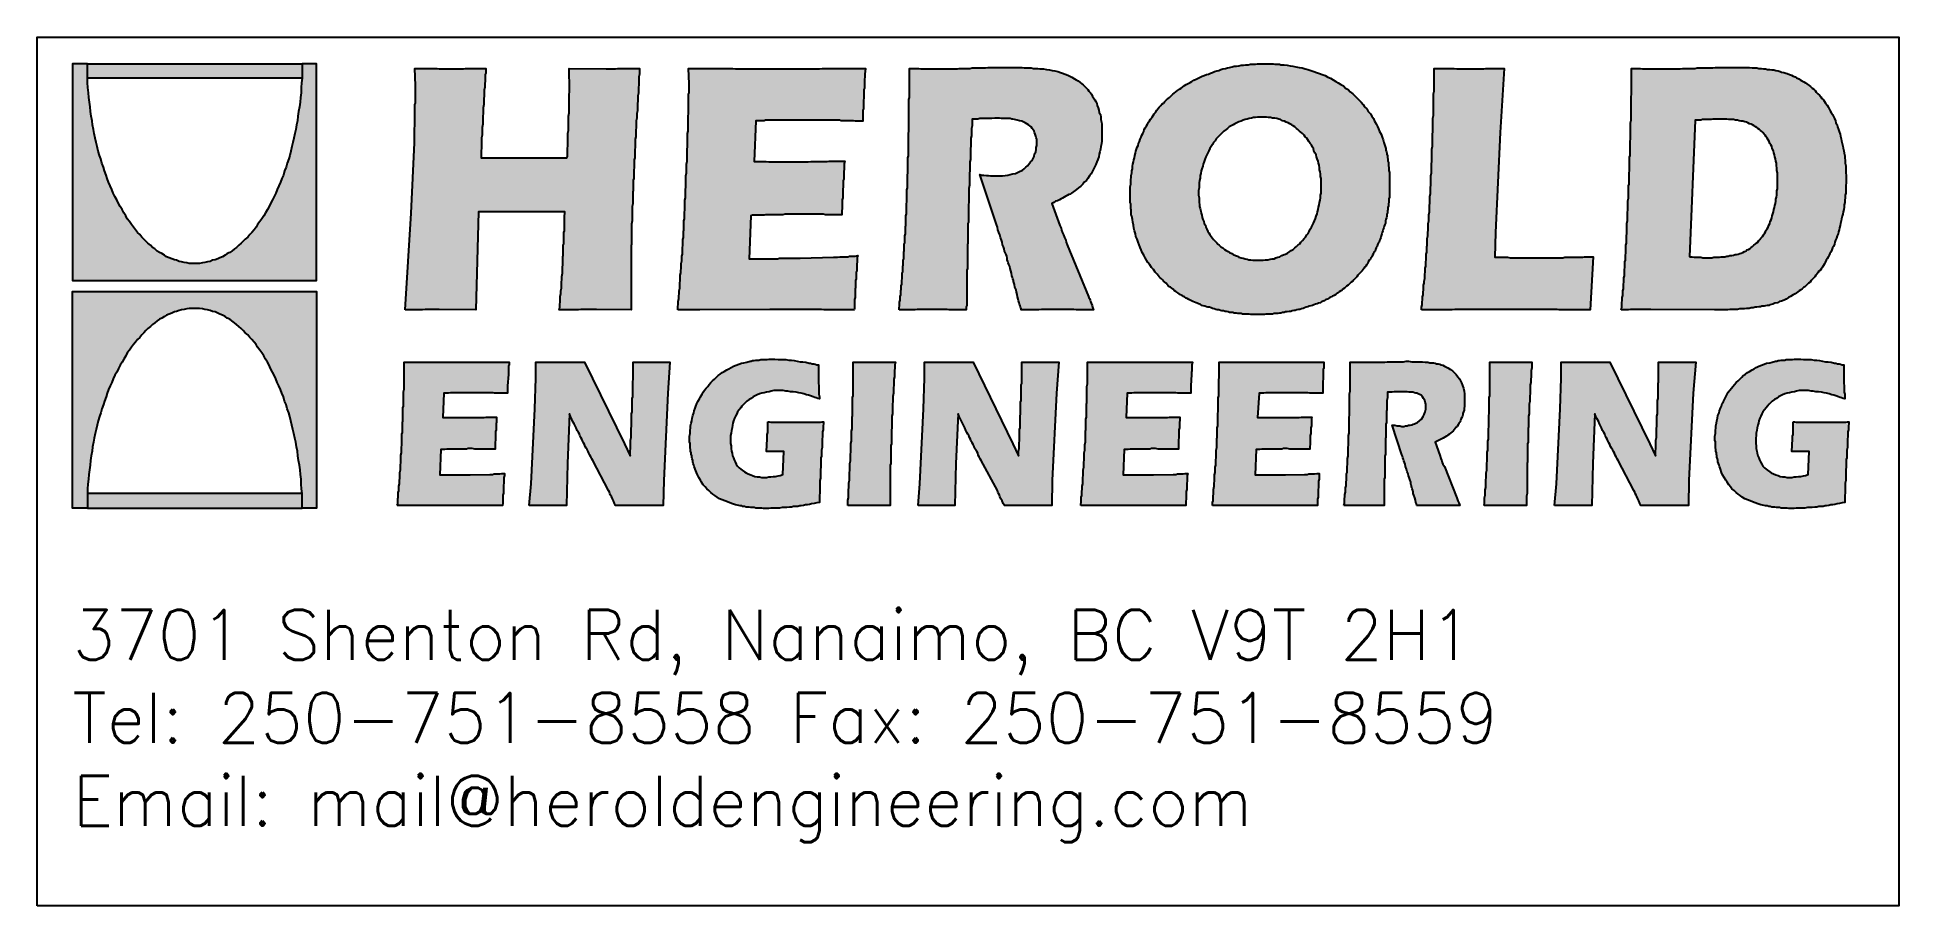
# Model space of a CAD drawing. Extents: x 0 to 1.88, y -0.88 to 0.
import ezdxf

# ---------------------------------------------------------------- set-up
doc = ezdxf.new("R2010")
doc.units = 0
doc.header["$LTSCALE"] = 10
doc.header["$MEASUREMENT"] = 0
doc.layers.add('BDR-18', color=1, linetype='Continuous')
doc.styles.add('HEL-Logo2', font='romans.shx')

msp = doc.modelspace()

# ---------------------------------------------------------------- texts
at = {"layer": 'BDR-18', "insert": (0.0355, -0.694), "char_height": 0.050164, "width": 1.806233, "attachment_point": 4, "style": 'HEL-Logo2'}
msp.add_mtext('3701 Shenton Rd, Nanaimo, BC V9T 2H1 \\PTel: 250-751-8558 Fax: 250-751-8559 \\PEmail: mail@heroldengineering.com', dxfattribs=at)

# ---------------------------------------------------------------- hatches: boundary and pattern name
at = {"layer": 'BDR-18', "linetype": 'ByBlock'}
h = msp.add_hatch(color=256, dxfattribs=at)
h.dxf.hatch_style = 1
h.paths.add_polyline_path([(0.0506, -0.0267), (0.2668, -0.0267), (0.2668, -0.0413), (0.0506, -0.0413)], flags=17)
h.paths.add_polyline_path([(0.0506, -0.0413), (0.0506, -0.0267), (0.0501, -0.0267), (0.0355, -0.0267), (0.0355, -0.2451), (0.2814, -0.2451), (0.2814, -0.0267), (0.2673, -0.0267), (0.2668, -0.0267), (0.2668, -0.0413), (0.2663, -0.046), (0.2658, -0.0507), (0.2658, -0.0559), (0.2653, -0.0606), (0.2647, -0.0653), (0.2642, -0.07), (0.2632, -0.0747), (0.2626, -0.0794), (0.2621, -0.0841), (0.2611, -0.0882), (0.2606, -0.0929), (0.2595, -0.0971), (0.2585, -0.1018), (0.2574, -0.1059), (0.2564, -0.1101), (0.2554, -0.1148), (0.2543, -0.119), (0.2533, -0.1226), (0.2517, -0.1268), (0.2507, -0.1309), (0.2491, -0.1346), (0.2481, -0.1388), (0.2465, -0.1424), (0.2449, -0.1461), (0.2434, -0.1497), (0.2418, -0.1533), (0.2402, -0.157), (0.2387, -0.1606), (0.2371, -0.1638), (0.235, -0.1674), (0.2335, -0.1705), (0.2319, -0.1737), (0.2298, -0.1768), (0.2283, -0.1799), (0.2262, -0.183), (0.2241, -0.1857), (0.222, -0.1888), (0.2204, -0.1914), (0.2184, -0.194), (0.2163, -0.1966), (0.2142, -0.1987), (0.2121, -0.2013), (0.2095, -0.2034), (0.2074, -0.2055), (0.2053, -0.2075), (0.2032, -0.2096), (0.2006, -0.2117), (0.1986, -0.2133), (0.196, -0.2154), (0.1939, -0.2169), (0.1913, -0.218), (0.1892, -0.2195), (0.1866, -0.2211), (0.184, -0.2221), (0.1819, -0.2232), (0.1793, -0.2242), (0.1767, -0.2247), (0.1741, -0.2258), (0.1715, -0.2263), (0.1689, -0.2268), (0.1663, -0.2273), (0.1636, -0.2279), (0.161, -0.2279), (0.1584, -0.2279), (0.1558, -0.2279), (0.1532, -0.2279), (0.1506, -0.2273), (0.148, -0.2268), (0.1454, -0.2263), (0.1428, -0.2258), (0.1402, -0.2247), (0.1381, -0.2242), (0.1355, -0.2232), (0.1329, -0.2221), (0.1303, -0.2211), (0.1282, -0.2195), (0.1256, -0.218), (0.123, -0.2169), (0.1209, -0.2154), (0.1183, -0.2133), (0.1162, -0.2117), (0.1141, -0.2096), (0.1115, -0.2075), (0.1095, -0.2055), (0.1074, -0.2034), (0.1053, -0.2013), (0.1032, -0.1987), (0.1011, -0.1966), (0.099, -0.194), (0.097, -0.1914), (0.0949, -0.1888), (0.0928, -0.1857), (0.0907, -0.183), (0.0891, -0.1799), (0.0871, -0.1768), (0.0855, -0.1737), (0.0834, -0.1705), (0.0818, -0.1674), (0.0803, -0.1638), (0.0782, -0.1606), (0.0766, -0.157), (0.0751, -0.1533), (0.0735, -0.1497), (0.0719, -0.1461), (0.0704, -0.1424), (0.0693, -0.1388), (0.0678, -0.1346), (0.0667, -0.1309), (0.0652, -0.1268), (0.0641, -0.1226), (0.0626, -0.119), (0.0615, -0.1148), (0.0605, -0.1101), (0.0594, -0.1059), (0.0584, -0.1018), (0.0574, -0.0971), (0.0568, -0.0929), (0.0558, -0.0882), (0.0553, -0.0841), (0.0542, -0.0794), (0.0537, -0.0747), (0.0532, -0.07), (0.0527, -0.0653), (0.0521, -0.0606), (0.0516, -0.0559), (0.0511, -0.0507), (0.0506, -0.046)])
h = msp.add_hatch(color=256, dxfattribs=at)
h.dxf.hatch_style = 1
h.paths.add_polyline_path([(0.3705, -0.2748), (0.3768, -0.1773), (0.3799, -0.1065), (0.3804, -0.0747), (0.3804, -0.0731), (0.3804, -0.0715), (0.3804, -0.07), (0.3804, -0.0679), (0.3809, -0.0663), (0.3809, -0.0648), (0.3809, -0.0632), (0.3809, -0.0616), (0.3809, -0.0596), (0.3809, -0.058), (0.3809, -0.0564), (0.3809, -0.0549), (0.3809, -0.0533), (0.3809, -0.0517), (0.3809, -0.0502), (0.3809, -0.0486), (0.3804, -0.0314), (0.382, -0.0314), (0.3835, -0.0314), (0.3867, -0.0314), (0.3898, -0.0314), (0.3924, -0.0314), (0.395, -0.0314), (0.3976, -0.0314), (0.4002, -0.0314), (0.4028, -0.0314), (0.4049, -0.0319), (0.407, -0.0319), (0.4091, -0.0319), (0.4111, -0.0319), (0.4132, -0.0319), (0.4148, -0.0319), (0.4164, -0.0319), (0.4179, -0.0319), (0.421, -0.0319), (0.4221, -0.0319), (0.4242, -0.0319), (0.4257, -0.0319), (0.4273, -0.0319), (0.4294, -0.0319), (0.4315, -0.0314), (0.4335, -0.0314), (0.4362, -0.0314), (0.4382, -0.0314), (0.4408, -0.0314), (0.4434, -0.0314), (0.4461, -0.0314), (0.4492, -0.0314), (0.4518, -0.0314), (0.4518, -0.033), (0.4518, -0.0346), (0.4518, -0.0361), (0.4513, -0.0377), (0.4513, -0.0392), (0.4513, -0.0408), (0.4513, -0.0424), (0.4513, -0.0439), (0.4507, -0.0471), (0.4507, -0.0502), (0.4502, -0.0533), (0.4502, -0.0564), (0.4502, -0.059), (0.4497, -0.0622), (0.4497, -0.0653), (0.4497, -0.0679), (0.4492, -0.071), (0.4492, -0.0742), (0.4492, -0.0768), (0.4487, -0.0794), (0.4487, -0.0825), (0.4487, -0.0851), (0.4487, -0.0877), (0.4481, -0.0908), (0.4481, -0.0934), (0.4481, -0.096), (0.4481, -0.0986), (0.4476, -0.1012), (0.4476, -0.1039), (0.4476, -0.1065), (0.4476, -0.1091), (0.4476, -0.1117), (0.4471, -0.1143), (0.4471, -0.1169), (0.4471, -0.1195), (0.4471, -0.1216), (0.5336, -0.1216), (0.5341, -0.12), (0.5341, -0.1179), (0.5341, -0.1158), (0.5341, -0.1137), (0.5341, -0.1117), (0.5346, -0.1096), (0.5346, -0.107), (0.5346, -0.1044), (0.5346, -0.1023), (0.5346, -0.0997), (0.5346, -0.0966), (0.5352, -0.094), (0.5352, -0.0913), (0.5352, -0.0882), (0.5352, -0.0851), (0.5352, -0.0835), (0.5352, -0.0825), (0.5352, -0.0809), (0.5352, -0.0794), (0.5357, -0.0762), (0.5357, -0.0736), (0.5357, -0.071), (0.5357, -0.0684), (0.5357, -0.0658), (0.5357, -0.0632), (0.5357, -0.0611), (0.5357, -0.059), (0.5357, -0.0575), (0.5362, -0.0554), (0.5362, -0.0538), (0.5362, -0.0523), (0.5362, -0.0507), (0.5362, -0.0481), (0.5362, -0.0471), (0.5362, -0.0455), (0.5362, -0.0434), (0.5357, -0.0413), (0.5357, -0.0392), (0.5357, -0.0372), (0.5357, -0.034), (0.5357, -0.0314), (0.5732, -0.0319), (0.5753, -0.0319), (0.5763, -0.0319), (0.5779, -0.0319), (0.5789, -0.0319), (0.581, -0.0319), (0.5826, -0.0319), (0.5847, -0.0314), (0.5867, -0.0314), (0.5893, -0.0314), (0.5919, -0.0314), (0.5946, -0.0314), (0.5972, -0.0314), (0.5987, -0.0314), (0.6003, -0.0314), (0.6018, -0.0314), (0.6034, -0.0314), (0.605, -0.0314), (0.6065, -0.0314), (0.6065, -0.034), (0.6065, -0.0372), (0.606, -0.0398), (0.606, -0.0429), (0.606, -0.0455), (0.606, -0.0481), (0.6055, -0.0507), (0.6055, -0.0538), (0.6055, -0.0564), (0.605, -0.059), (0.605, -0.0616), (0.605, -0.0643), (0.6045, -0.0669), (0.6045, -0.0695), (0.6045, -0.0715), (0.6045, -0.0742), (0.6039, -0.0768), (0.6039, -0.0794), (0.6039, -0.0814), (0.6034, -0.0841), (0.6034, -0.0867), (0.6034, -0.0887), (0.6034, -0.0913), (0.6029, -0.0934), (0.6029, -0.096), (0.6029, -0.0981), (0.6029, -0.1002), (0.6024, -0.1028), (0.6024, -0.1049), (0.6024, -0.107), (0.6024, -0.1091), (0.6024, -0.1111), (0.6018, -0.1132), (0.6018, -0.1153), (0.6018, -0.1174), (0.6018, -0.1195), (0.6018, -0.1216), (0.6013, -0.1236), (0.6013, -0.1257), (0.6013, -0.1278), (0.6013, -0.1294), (0.6013, -0.1315), (0.6008, -0.1335), (0.6008, -0.1351), (0.6008, -0.1372), (0.6008, -0.1388), (0.6008, -0.1408), (0.6008, -0.1424), (0.6003, -0.144), (0.6003, -0.1461), (0.6003, -0.1476), (0.6003, -0.1492), (0.6003, -0.1507), (0.6003, -0.1528), (0.6003, -0.1544), (0.5998, -0.156), (0.5998, -0.1575), (0.5998, -0.1591), (0.5998, -0.1617), (0.5998, -0.1648), (0.5998, -0.1679), (0.5992, -0.1705), (0.5992, -0.1731), (0.5992, -0.1763), (0.5992, -0.1789), (0.5992, -0.182), (0.5992, -0.1851), (0.5987, -0.1883), (0.5987, -0.1909), (0.5987, -0.194), (0.5987, -0.1956), (0.5987, -0.1971), (0.5987, -0.1987), (0.5987, -0.2002), (0.5987, -0.2018), (0.5987, -0.2039), (0.5987, -0.2055), (0.5987, -0.207), (0.5987, -0.2086), (0.5982, -0.2101), (0.5982, -0.2117), (0.5982, -0.2133), (0.5982, -0.2154), (0.5982, -0.2169), (0.5982, -0.2185), (0.5982, -0.22), (0.5982, -0.2216), (0.5982, -0.2237), (0.5982, -0.2253), (0.5982, -0.2268), (0.5982, -0.2289), (0.5982, -0.2305), (0.5982, -0.232), (0.5982, -0.2341), (0.5982, -0.2357), (0.5982, -0.2372), (0.5982, -0.2393), (0.5982, -0.2409), (0.5982, -0.243), (0.5982, -0.2445), (0.5982, -0.2466), (0.5982, -0.2482), (0.5982, -0.2503), (0.5982, -0.2518), (0.5982, -0.2539), (0.5982, -0.2555), (0.5982, -0.2576), (0.5982, -0.2596), (0.5982, -0.2612), (0.5982, -0.2633), (0.5982, -0.2649), (0.5982, -0.2669), (0.5982, -0.269), (0.5982, -0.2711), (0.5982, -0.2727), (0.5982, -0.2748), (0.5633, -0.2742), (0.5607, -0.2742), (0.5596, -0.2742), (0.5581, -0.2742), (0.556, -0.2742), (0.5544, -0.2742), (0.5523, -0.2742), (0.5497, -0.2742), (0.5477, -0.2742), (0.5451, -0.2748), (0.5424, -0.2748), (0.5393, -0.2748), (0.5378, -0.2748), (0.5362, -0.2748), (0.5346, -0.2748), (0.5331, -0.2748), (0.531, -0.2748), (0.5294, -0.2748), (0.5279, -0.2748), (0.5258, -0.2748), (0.5263, -0.2721), (0.5263, -0.2695), (0.5268, -0.2664), (0.5268, -0.2638), (0.5268, -0.2612), (0.5273, -0.2581), (0.5273, -0.2555), (0.5279, -0.2529), (0.5279, -0.2497), (0.5279, -0.2466), (0.5284, -0.244), (0.5284, -0.2409), (0.5289, -0.2378), (0.5289, -0.2352), (0.5289, -0.232), (0.5294, -0.2289), (0.5294, -0.2273), (0.5294, -0.2258), (0.5294, -0.2242), (0.5294, -0.2226), (0.5294, -0.2211), (0.5299, -0.2195), (0.5299, -0.218), (0.5299, -0.2164), (0.5299, -0.2148), (0.5299, -0.2133), (0.5299, -0.2112), (0.5299, -0.2096), (0.5305, -0.2081), (0.5305, -0.2065), (0.5305, -0.2049), (0.5305, -0.2034), (0.5305, -0.2018), (0.5305, -0.1997), (0.5305, -0.1982), (0.5305, -0.1966), (0.531, -0.195), (0.531, -0.1935), (0.531, -0.1914), (0.531, -0.1898), (0.531, -0.1883), (0.531, -0.1862), (0.531, -0.1846), (0.531, -0.183), (0.531, -0.181), (0.531, -0.1794), (0.5315, -0.1778), (0.5315, -0.1758), (0.4445, -0.1758), (0.4419, -0.2748), (0.4049, -0.2742), (0.4028, -0.2742), (0.4012, -0.2742), (0.4002, -0.2742), (0.3986, -0.2742), (0.3966, -0.2742), (0.395, -0.2742), (0.3929, -0.2742), (0.3908, -0.2742), (0.3882, -0.2748), (0.3856, -0.2748), (0.383, -0.2748), (0.3804, -0.2748), (0.3788, -0.2748), (0.3773, -0.2748), (0.3757, -0.2748), (0.3742, -0.2748), (0.3726, -0.2748)])
h = msp.add_hatch(color=256, dxfattribs=at)
h.dxf.hatch_style = 1
h.paths.add_polyline_path([(0.6451, -0.2748), (0.6451, -0.2716), (0.6456, -0.269), (0.6456, -0.2664), (0.6461, -0.2633), (0.6461, -0.2607), (0.6467, -0.2581), (0.6467, -0.2555), (0.6472, -0.2529), (0.6472, -0.2503), (0.6472, -0.2477), (0.6477, -0.2451), (0.6477, -0.2424), (0.6477, -0.2398), (0.6482, -0.2372), (0.6482, -0.2352), (0.6487, -0.2325), (0.6487, -0.2299), (0.6487, -0.2279), (0.6493, -0.2253), (0.6493, -0.2232), (0.6493, -0.2206), (0.6498, -0.2185), (0.6498, -0.2164), (0.6498, -0.2143), (0.6498, -0.2122), (0.6503, -0.2096), (0.6503, -0.2075), (0.6503, -0.2055), (0.6503, -0.2039), (0.6508, -0.2018), (0.6508, -0.1997), (0.6508, -0.1976), (0.6508, -0.1956), (0.6513, -0.194), (0.6513, -0.1919), (0.6513, -0.1898), (0.6513, -0.1877), (0.6513, -0.1851), (0.6519, -0.183), (0.6519, -0.181), (0.6519, -0.1789), (0.6519, -0.1763), (0.6524, -0.1742), (0.6524, -0.1716), (0.6524, -0.169), (0.6524, -0.1669), (0.6524, -0.1643), (0.6529, -0.1617), (0.6529, -0.1591), (0.6529, -0.1565), (0.6529, -0.1539), (0.6534, -0.1507), (0.6534, -0.1481), (0.6534, -0.1455), (0.6534, -0.1424), (0.6534, -0.1398), (0.654, -0.1367), (0.654, -0.1341), (0.654, -0.1309), (0.654, -0.1278), (0.6545, -0.1247), (0.6545, -0.1231), (0.6545, -0.1216), (0.6545, -0.12), (0.6545, -0.1184), (0.6545, -0.1169), (0.6545, -0.1153), (0.6545, -0.1137), (0.6545, -0.1122), (0.655, -0.1106), (0.655, -0.1091), (0.655, -0.1059), (0.655, -0.1028), (0.655, -0.1002), (0.655, -0.0971), (0.6555, -0.0945), (0.6555, -0.0919), (0.6555, -0.0893), (0.6555, -0.0867), (0.6555, -0.0841), (0.6555, -0.0814), (0.6555, -0.0794), (0.656, -0.0768), (0.656, -0.0747), (0.656, -0.0726), (0.656, -0.0705), (0.656, -0.0684), (0.656, -0.0663), (0.656, -0.0648), (0.656, -0.0627), (0.656, -0.0611), (0.656, -0.059), (0.656, -0.0575), (0.6566, -0.0559), (0.6566, -0.0544), (0.6566, -0.0517), (0.6566, -0.0491), (0.6566, -0.0471), (0.656, -0.0314), (0.6586, -0.0314), (0.6612, -0.0314), (0.6633, -0.0314), (0.6659, -0.0314), (0.6685, -0.0314), (0.6706, -0.0314), (0.6732, -0.0314), (0.6758, -0.0314), (0.6784, -0.0314), (0.681, -0.0314), (0.6842, -0.0314), (0.6868, -0.0314), (0.6894, -0.0314), (0.692, -0.0314), (0.6951, -0.0314), (0.6977, -0.0314), (0.7008, -0.0314), (0.7034, -0.0319), (0.7066, -0.0319), (0.7092, -0.0319), (0.7123, -0.0319), (0.7154, -0.0319), (0.7186, -0.0319), (0.7217, -0.0319), (0.7232, -0.0319), (0.7248, -0.0319), (0.7264, -0.0319), (0.7279, -0.0319), (0.7295, -0.0319), (0.7311, -0.0319), (0.7326, -0.0319), (0.7342, -0.0319), (0.7358, -0.0319), (0.7373, -0.0319), (0.7389, -0.0319), (0.7404, -0.0319), (0.742, -0.0319), (0.7441, -0.0319), (0.7457, -0.0319), (0.7472, -0.0319), (0.7503, -0.0319), (0.7535, -0.0319), (0.7561, -0.0319), (0.7592, -0.0319), (0.7623, -0.0319), (0.7655, -0.0319), (0.7681, -0.0319), (0.7712, -0.0319), (0.7738, -0.0319), (0.7769, -0.0319), (0.7795, -0.0319), (0.7826, -0.0319), (0.7853, -0.0319), (0.7879, -0.0319), (0.791, -0.0314), (0.7936, -0.0314), (0.7962, -0.0314), (0.7988, -0.0314), (0.8014, -0.0314), (0.804, -0.0314), (0.8066, -0.0314), (0.8092, -0.0314), (0.8118, -0.0314), (0.8144, -0.0314), (0.817, -0.0314), (0.8196, -0.0314), (0.8217, -0.0314), (0.8243, -0.0314), (0.8269, -0.0314), (0.829, -0.0314), (0.8316, -0.0314), (0.8342, -0.0314), (0.8337, -0.0372), (0.8337, -0.0382), (0.8337, -0.0392), (0.8337, -0.0403), (0.8332, -0.0424), (0.8332, -0.0445), (0.8332, -0.0465), (0.8332, -0.0481), (0.8332, -0.0497), (0.8332, -0.0512), (0.8327, -0.0528), (0.8321, -0.0721), (0.8316, -0.0736), (0.8316, -0.0752), (0.8316, -0.0768), (0.8316, -0.0783), (0.8316, -0.0799), (0.8316, -0.0814), (0.8316, -0.083), (0.8316, -0.0846), (0.8295, -0.0846), (0.828, -0.0846), (0.8259, -0.0846), (0.8243, -0.0846), (0.8222, -0.0841), (0.8207, -0.0841), (0.8186, -0.0841), (0.817, -0.0841), (0.815, -0.0841), (0.8134, -0.0841), (0.8118, -0.0841), (0.8097, -0.0841), (0.8082, -0.0835), (0.8066, -0.0835), (0.8051, -0.0835), (0.8035, -0.0835), (0.8019, -0.0835), (0.8004, -0.0835), (0.7988, -0.0835), (0.7972, -0.0835), (0.7941, -0.0835), (0.791, -0.0835), (0.7884, -0.0835), (0.7853, -0.0835), (0.7826, -0.0835), (0.78, -0.0835), (0.7769, -0.0835), (0.7743, -0.0835), (0.7717, -0.0835), (0.7696, -0.0835), (0.767, -0.0835), (0.7649, -0.0835), (0.7628, -0.0835), (0.7608, -0.0835), (0.7587, -0.0835), (0.7571, -0.0835), (0.7556, -0.0835), (0.754, -0.0835), (0.7524, -0.0835), (0.7514, -0.0835), (0.7488, -0.0835), (0.7467, -0.0835), (0.7446, -0.0835), (0.7415, -0.0835), (0.7404, -0.0835), (0.7389, -0.0835), (0.7373, -0.0835), (0.7352, -0.0835), (0.7337, -0.0835), (0.7321, -0.0841), (0.73, -0.0841), (0.7279, -0.0841), (0.7259, -0.0841), (0.7238, -0.0841), (0.7222, -0.1252), (0.7243, -0.1252), (0.7269, -0.1252), (0.729, -0.1252), (0.7316, -0.1252), (0.7342, -0.1252), (0.7368, -0.1257), (0.7394, -0.1257), (0.7425, -0.1257), (0.7451, -0.1257), (0.7477, -0.1257), (0.7509, -0.1257), (0.7535, -0.1257), (0.7566, -0.1257), (0.7597, -0.1257), (0.7628, -0.1257), (0.7644, -0.1257), (0.766, -0.1257), (0.767, -0.1257), (0.7686, -0.1257), (0.7701, -0.1257), (0.7722, -0.1257), (0.7743, -0.1257), (0.7764, -0.1257), (0.7795, -0.1252), (0.7821, -0.1252), (0.7837, -0.1252), (0.7853, -0.1252), (0.7868, -0.1252), (0.7884, -0.1252), (0.7905, -0.1252), (0.792, -0.1252), (0.7941, -0.1252), (0.7957, -0.1252), (0.7978, -0.1247), (0.7998, -0.1247), (0.8019, -0.1247), (0.804, -0.1247), (0.8061, -0.1247), (0.8087, -0.1247), (0.8108, -0.1247), (0.8134, -0.1247), (0.8129, -0.1273), (0.8129, -0.1304), (0.8129, -0.1335), (0.8123, -0.1351), (0.8123, -0.1362), (0.8123, -0.1382), (0.8123, -0.1398), (0.8123, -0.1414), (0.8123, -0.1429), (0.8118, -0.1445), (0.8118, -0.1461), (0.8118, -0.1476), (0.8118, -0.1497), (0.8118, -0.1513), (0.8113, -0.1528), (0.8113, -0.1544), (0.8113, -0.1565), (0.8113, -0.158), (0.8113, -0.1601), (0.8113, -0.1617), (0.8108, -0.1638), (0.8108, -0.1653), (0.8108, -0.1674), (0.8108, -0.169), (0.8108, -0.1711), (0.8108, -0.1731), (0.8103, -0.1747), (0.8103, -0.1768), (0.8103, -0.1789), (0.8087, -0.1789), (0.8071, -0.1789), (0.8051, -0.1789), (0.8035, -0.1789), (0.8019, -0.1789), (0.8004, -0.1789), (0.7988, -0.1789), (0.7972, -0.1789), (0.7941, -0.1789), (0.7915, -0.1784), (0.7884, -0.1784), (0.7858, -0.1784), (0.7832, -0.1784), (0.7806, -0.1784), (0.7785, -0.1784), (0.7759, -0.1784), (0.7738, -0.1784), (0.7717, -0.1784), (0.7696, -0.1784), (0.7681, -0.1784), (0.7649, -0.1784), (0.7623, -0.1784), (0.7597, -0.1784), (0.7566, -0.1784), (0.7535, -0.1784), (0.7509, -0.1789), (0.7477, -0.1789), (0.7446, -0.1789), (0.743, -0.1789), (0.7415, -0.1789), (0.7399, -0.1789), (0.7384, -0.1789), (0.7368, -0.1789), (0.7352, -0.1789), (0.7337, -0.1789), (0.7321, -0.1794), (0.7305, -0.1794), (0.729, -0.1794), (0.7269, -0.1794), (0.7253, -0.1794), (0.7238, -0.1794), (0.7222, -0.1794), (0.7206, -0.1794), (0.7186, -0.1799), (0.717, -0.2232), (0.7352, -0.2232), (0.7373, -0.2232), (0.7389, -0.2232), (0.7404, -0.2232), (0.742, -0.2232), (0.7436, -0.2232), (0.7457, -0.2232), (0.7477, -0.2226), (0.7498, -0.2226), (0.7519, -0.2226), (0.7545, -0.2226), (0.7571, -0.2226), (0.7597, -0.2226), (0.7628, -0.2226), (0.7655, -0.2226), (0.767, -0.2226), (0.7686, -0.2226), (0.8019, -0.2216), (0.8035, -0.2216), (0.8061, -0.2216), (0.8087, -0.2211), (0.8097, -0.2211), (0.8113, -0.2211), (0.8129, -0.2211), (0.8144, -0.2211), (0.8165, -0.2211), (0.8181, -0.2206), (0.8202, -0.2206), (0.8222, -0.2206), (0.8238, -0.2206), (0.8264, -0.22), (0.8259, -0.2216), (0.8259, -0.2237), (0.8259, -0.2253), (0.8259, -0.2268), (0.8254, -0.2284), (0.8254, -0.2299), (0.8254, -0.232), (0.8254, -0.2336), (0.8254, -0.2352), (0.8249, -0.2367), (0.8249, -0.2383), (0.8249, -0.2404), (0.8249, -0.2419), (0.8249, -0.2435), (0.8243, -0.2451), (0.8243, -0.2471), (0.8243, -0.2487), (0.8243, -0.2503), (0.8243, -0.2523), (0.8238, -0.2539), (0.8238, -0.2555), (0.8238, -0.257), (0.8238, -0.2591), (0.8238, -0.2607), (0.8238, -0.2622), (0.8233, -0.2643), (0.8233, -0.2659), (0.8233, -0.2675), (0.8233, -0.2695), (0.8233, -0.2711), (0.8233, -0.2732), (0.8228, -0.2748), (0.8207, -0.2748), (0.8181, -0.2748), (0.8155, -0.2748), (0.8134, -0.2748), (0.8108, -0.2748), (0.8082, -0.2748), (0.8056, -0.2748), (0.803, -0.2748), (0.8004, -0.2748), (0.7978, -0.2748), (0.7952, -0.2748), (0.7925, -0.2748), (0.7899, -0.2742), (0.7873, -0.2742), (0.7847, -0.2742), (0.7821, -0.2742), (0.7795, -0.2742), (0.7769, -0.2742), (0.7743, -0.2742), (0.7717, -0.2742), (0.7686, -0.2742), (0.766, -0.2742), (0.7634, -0.2742), (0.7602, -0.2742), (0.7576, -0.2742), (0.755, -0.2742), (0.7519, -0.2742), (0.7493, -0.2742), (0.7462, -0.2742), (0.7436, -0.2742), (0.7404, -0.2742), (0.7378, -0.2742), (0.6675, -0.2748)])
h = msp.add_hatch(color=256, dxfattribs=at)
h.dxf.hatch_style = 1
h.paths.add_polyline_path([(0.8681, -0.2748), (0.8681, -0.2727), (0.8686, -0.2706), (0.8686, -0.269), (0.8686, -0.2669), (0.8691, -0.2649), (0.8691, -0.2633), (0.8691, -0.2612), (0.8697, -0.2596), (0.8697, -0.2576), (0.8697, -0.2555), (0.8702, -0.2539), (0.8702, -0.2518), (0.8702, -0.2503), (0.8707, -0.2487), (0.8707, -0.2466), (0.8707, -0.2451), (0.8712, -0.243), (0.8712, -0.2414), (0.8712, -0.2398), (0.8712, -0.2378), (0.8717, -0.2362), (0.8717, -0.2346), (0.8717, -0.2331), (0.8717, -0.231), (0.8723, -0.2294), (0.8723, -0.2279), (0.8723, -0.2263), (0.8723, -0.2247), (0.8728, -0.2232), (0.8728, -0.2216), (0.8728, -0.22), (0.8728, -0.2185), (0.8728, -0.2164), (0.8733, -0.2148), (0.8733, -0.2133), (0.8733, -0.2117), (0.8733, -0.2101), (0.8733, -0.2086), (0.8738, -0.207), (0.8738, -0.2049), (0.8738, -0.2034), (0.8738, -0.2018), (0.8738, -0.2002), (0.8744, -0.1982), (0.8744, -0.1966), (0.8744, -0.1945), (0.8744, -0.1929), (0.8744, -0.1909), (0.8749, -0.1893), (0.8749, -0.1872), (0.8749, -0.1857), (0.8749, -0.1836), (0.8749, -0.182), (0.8749, -0.1799), (0.8754, -0.1778), (0.8754, -0.1758), (0.8754, -0.1742), (0.8754, -0.1721), (0.8754, -0.17), (0.8754, -0.1679), (0.8759, -0.1659), (0.8759, -0.1638), (0.8759, -0.1622), (0.8759, -0.1601), (0.8759, -0.158), (0.8759, -0.156), (0.8759, -0.1539), (0.8764, -0.1518), (0.8764, -0.1497), (0.8764, -0.1476), (0.8764, -0.145), (0.8764, -0.1429), (0.8764, -0.1408), (0.8764, -0.1388), (0.877, -0.1367), (0.877, -0.1346), (0.877, -0.1325), (0.877, -0.1304), (0.877, -0.1278), (0.877, -0.1257), (0.877, -0.1236), (0.877, -0.1216), (0.8775, -0.1195), (0.8775, -0.1169), (0.8775, -0.1148), (0.8775, -0.1127), (0.8775, -0.1106), (0.8775, -0.108), (0.8775, -0.1059), (0.8775, -0.1039), (0.8775, -0.1012), (0.8775, -0.0992), (0.8775, -0.0971), (0.878, -0.0945), (0.878, -0.0924), (0.878, -0.0898), (0.878, -0.0877), (0.878, -0.0856), (0.878, -0.083), (0.878, -0.0809), (0.878, -0.0788), (0.878, -0.0768), (0.878, -0.0747), (0.878, -0.0726), (0.878, -0.0705), (0.878, -0.0684), (0.878, -0.0663), (0.878, -0.0643), (0.878, -0.0627), (0.8785, -0.0606), (0.8785, -0.0585), (0.8785, -0.057), (0.8785, -0.0549), (0.8785, -0.0533), (0.8785, -0.0517), (0.8785, -0.0497), (0.8785, -0.0481), (0.8785, -0.0465), (0.8785, -0.045), (0.8785, -0.0434), (0.8785, -0.0418), (0.8785, -0.0403), (0.8785, -0.0387), (0.8785, -0.0372), (0.8785, -0.034), (0.8785, -0.0314), (0.8811, -0.0314), (0.8832, -0.0314), (0.8858, -0.0314), (0.8879, -0.0314), (0.89, -0.0319), (0.8926, -0.0319), (0.8947, -0.0319), (0.8968, -0.0319), (0.8983, -0.0319), (0.9004, -0.0319), (0.9025, -0.0319), (0.9041, -0.0319), (0.9056, -0.0319), (0.9077, -0.0319), (0.9093, -0.0319), (0.9108, -0.0319), (0.9124, -0.0319), (0.914, -0.0319), (0.9155, -0.0319), (0.9176, -0.0319), (0.9192, -0.0319), (0.9212, -0.0319), (0.9228, -0.0319), (0.9249, -0.0319), (0.927, -0.0319), (0.9285, -0.0314), (0.9306, -0.0314), (0.9327, -0.0314), (0.9353, -0.0314), (0.9374, -0.0314), (0.9395, -0.0314), (0.9416, -0.0309), (0.9442, -0.0309), (0.9463, -0.0309), (0.9483, -0.0309), (0.9509, -0.0309), (0.953, -0.0309), (0.9551, -0.0309), (0.9577, -0.0304), (0.9598, -0.0304), (0.9619, -0.0304), (0.9645, -0.0304), (0.9666, -0.0304), (0.9687, -0.0304), (0.9707, -0.0304), (0.9728, -0.0304), (0.9754, -0.0304), (0.9775, -0.0304), (0.9801, -0.0304), (0.9822, -0.0304), (0.9848, -0.0304), (0.9874, -0.0304), (0.9895, -0.0304), (0.9921, -0.0304), (0.9942, -0.0309), (0.9968, -0.0309), (0.9989, -0.0309), (1.001, -0.0309), (1.0036, -0.0314), (1.0057, -0.0314), (1.0077, -0.0314), (1.0098, -0.0319), (1.0119, -0.0319), (1.0135, -0.0319), (1.0166, -0.0325), (1.0197, -0.033), (1.0223, -0.0335), (1.0249, -0.034), (1.0281, -0.0346), (1.0307, -0.0356), (1.0327, -0.0361), (1.0354, -0.0372), (1.038, -0.0382), (1.04, -0.0392), (1.0421, -0.0403), (1.0447, -0.0418), (1.0463, -0.0429), (1.0484, -0.0439), (1.0505, -0.0455), (1.052, -0.0471), (1.0536, -0.0481), (1.0552, -0.0497), (1.0567, -0.0512), (1.0583, -0.0528), (1.0593, -0.0544), (1.0609, -0.0559), (1.0619, -0.0575), (1.063, -0.0596), (1.064, -0.0611), (1.0651, -0.0632), (1.0661, -0.0648), (1.0671, -0.0669), (1.0677, -0.0689), (1.0687, -0.071), (1.0692, -0.0736), (1.0697, -0.0757), (1.0708, -0.0778), (1.0713, -0.0804), (1.0713, -0.083), (1.0718, -0.0856), (1.0723, -0.0877), (1.0723, -0.0903), (1.0723, -0.0929), (1.0723, -0.0955), (1.0723, -0.0986), (1.0723, -0.1018), (1.0723, -0.1044), (1.0718, -0.1075), (1.0713, -0.1101), (1.0708, -0.1127), (1.0703, -0.1153), (1.0697, -0.1179), (1.0692, -0.1205), (1.0682, -0.1231), (1.0671, -0.1257), (1.0661, -0.1283), (1.0651, -0.1304), (1.064, -0.133), (1.0624, -0.1356), (1.0614, -0.1377), (1.0598, -0.1398), (1.0583, -0.1424), (1.0567, -0.1445), (1.0546, -0.1461), (1.0531, -0.1481), (1.051, -0.1502), (1.0489, -0.1518), (1.0468, -0.1533), (1.0442, -0.1554), (1.0432, -0.156), (1.0416, -0.157), (1.0406, -0.158), (1.039, -0.1586), (1.0374, -0.1596), (1.0359, -0.1601), (1.0343, -0.1612), (1.0327, -0.1622), (1.0312, -0.1627), (1.0296, -0.1638), (1.0275, -0.1648), (1.0255, -0.1653), (1.0239, -0.1664), (1.0218, -0.1674), (1.0301, -0.1898), (1.0312, -0.1924), (1.0317, -0.1945), (1.0327, -0.1971), (1.0338, -0.1992), (1.0348, -0.2018), (1.0359, -0.2044), (1.0364, -0.2065), (1.0374, -0.2091), (1.0588, -0.2612), (1.0593, -0.2622), (1.0598, -0.2633), (1.0604, -0.2649), (1.0609, -0.2664), (1.0614, -0.268), (1.0624, -0.2701), (1.063, -0.2721), (1.064, -0.2748), (1.0624, -0.2748), (1.0609, -0.2748), (1.0593, -0.2748), (1.0578, -0.2748), (1.0546, -0.2748), (1.052, -0.2748), (1.0494, -0.2748), (1.0468, -0.2748), (1.0442, -0.2742), (1.0421, -0.2742), (1.04, -0.2742), (1.038, -0.2742), (1.0359, -0.2742), (1.0343, -0.2742), (1.0327, -0.2742), (1.0312, -0.2742), (1.0286, -0.2742), (1.027, -0.2742), (1.0255, -0.2742), (1.0239, -0.2742), (1.0223, -0.2742), (1.0202, -0.2742), (1.0182, -0.2742), (1.0161, -0.2742), (1.0135, -0.2742), (1.0114, -0.2742), (1.0088, -0.2748), (1.0062, -0.2748), (1.003, -0.2748), (1.0004, -0.2748), (0.9973, -0.2748), (0.9958, -0.2748), (0.9942, -0.2748), (0.9926, -0.2748), (0.9911, -0.2748), (0.9911, -0.2737), (0.9905, -0.2721), (0.99, -0.2706), (0.9895, -0.269), (0.989, -0.2675), (0.9885, -0.2654), (0.9879, -0.2638), (0.9874, -0.2617), (0.9869, -0.2591), (0.9864, -0.257), (0.9859, -0.2544), (0.9848, -0.2518), (0.9843, -0.2492), (0.9832, -0.2461), (0.9832, -0.2451), (0.9827, -0.2435), (0.9822, -0.2419), (0.9817, -0.2404), (0.9812, -0.2378), (0.9806, -0.2352), (0.9801, -0.2331), (0.9796, -0.231), (0.9786, -0.2289), (0.978, -0.2273), (0.9775, -0.2258), (0.977, -0.2242), (0.977, -0.2226), (0.9765, -0.2206), (0.976, -0.219), (0.9749, -0.2169), (0.9744, -0.2154), (0.9739, -0.2133), (0.9734, -0.2112), (0.9723, -0.2091), (0.9718, -0.2065), (0.9713, -0.2044), (0.9702, -0.2018), (0.9697, -0.1992), (0.9687, -0.1966), (0.9676, -0.194), (0.9671, -0.1914), (0.9661, -0.1888), (0.9494, -0.1382), (0.9515, -0.1388), (0.9536, -0.1388), (0.9562, -0.1393), (0.9582, -0.1393), (0.9603, -0.1398), (0.9624, -0.1398), (0.9645, -0.1398), (0.9666, -0.1398), (0.9692, -0.1398), (0.9723, -0.1398), (0.9749, -0.1393), (0.9775, -0.1388), (0.9801, -0.1382), (0.9827, -0.1377), (0.9853, -0.1372), (0.9874, -0.1362), (0.99, -0.1351), (0.9921, -0.1341), (0.9942, -0.1325), (0.9958, -0.1309), (0.9973, -0.1294), (0.9989, -0.1278), (1.0004, -0.1257), (1.002, -0.1242), (1.003, -0.1221), (1.0041, -0.12), (1.0046, -0.1174), (1.0057, -0.1153), (1.0062, -0.1132), (1.0062, -0.1111), (1.0067, -0.1091), (1.0067, -0.1065), (1.0067, -0.1049), (1.0067, -0.1028), (1.0062, -0.1012), (1.0057, -0.0997), (1.0051, -0.0976), (1.0046, -0.096), (1.0041, -0.0945), (1.003, -0.0934), (1.002, -0.0919), (1.001, -0.0903), (0.9999, -0.0893), (0.9984, -0.0882), (0.9968, -0.0872), (0.9952, -0.0861), (0.9931, -0.0851), (0.9916, -0.0846), (0.9895, -0.0841), (0.9869, -0.0835), (0.9843, -0.083), (0.9827, -0.0825), (0.9817, -0.0825), (0.9801, -0.082), (0.9786, -0.082), (0.9765, -0.082), (0.9749, -0.082), (0.9728, -0.082), (0.9713, -0.082), (0.9692, -0.0814), (0.9671, -0.0814), (0.9645, -0.0814), (0.9614, -0.082), (0.9588, -0.082), (0.9556, -0.082), (0.9541, -0.082), (0.9525, -0.082), (0.9509, -0.082), (0.9494, -0.082), (0.9473, -0.0825), (0.9457, -0.0825), (0.9437, -0.0825), (0.9416, -0.0825), (0.9416, -0.0846), (0.9416, -0.0872), (0.9416, -0.0893), (0.941, -0.0919), (0.941, -0.0945), (0.941, -0.0966), (0.941, -0.0992), (0.9405, -0.1018), (0.9405, -0.1044), (0.9405, -0.107), (0.9405, -0.1096), (0.94, -0.1122), (0.94, -0.1148), (0.94, -0.1174), (0.94, -0.12), (0.94, -0.1231), (0.9395, -0.1257), (0.9395, -0.1283), (0.9395, -0.1315), (0.9395, -0.1341), (0.939, -0.1372), (0.939, -0.1403), (0.939, -0.1434), (0.939, -0.1461), (0.939, -0.1492), (0.9384, -0.1523), (0.9384, -0.1539), (0.9384, -0.1554), (0.9384, -0.157), (0.9384, -0.1586), (0.9384, -0.1601), (0.9384, -0.1617), (0.9384, -0.1632), (0.9384, -0.1648), (0.9384, -0.1664), (0.9379, -0.1685), (0.9379, -0.17), (0.9379, -0.1716), (0.9379, -0.1731), (0.9379, -0.1747), (0.9379, -0.1763), (0.9379, -0.1778), (0.9379, -0.1799), (0.9379, -0.1815), (0.9379, -0.183), (0.9379, -0.1846), (0.9379, -0.1862), (0.9374, -0.1877), (0.9374, -0.1893), (0.9374, -0.1914), (0.9374, -0.1929), (0.9374, -0.1945), (0.9374, -0.1961), (0.9374, -0.1976), (0.9374, -0.1992), (0.9374, -0.2008), (0.9374, -0.2023), (0.9374, -0.2044), (0.9374, -0.206), (0.9374, -0.2075), (0.9369, -0.2091), (0.9369, -0.2107), (0.9369, -0.2122), (0.9369, -0.2138), (0.9369, -0.2154), (0.9369, -0.2169), (0.9369, -0.219), (0.9369, -0.2206), (0.9369, -0.2221), (0.9369, -0.2237), (0.9369, -0.2253), (0.9369, -0.2268), (0.9369, -0.2284), (0.9369, -0.2299), (0.9369, -0.2315), (0.9369, -0.2331), (0.9364, -0.2346), (0.9364, -0.2367), (0.9364, -0.2383), (0.9364, -0.2398), (0.9364, -0.2414), (0.9364, -0.243), (0.9364, -0.2445), (0.9364, -0.2461), (0.9364, -0.2477), (0.9364, -0.2492), (0.9364, -0.2508), (0.9364, -0.2523), (0.9364, -0.2539), (0.9364, -0.2555), (0.9364, -0.257), (0.9364, -0.2586), (0.9364, -0.2607), (0.9364, -0.2622), (0.9364, -0.2638), (0.9364, -0.2654), (0.9364, -0.2669), (0.9364, -0.2685), (0.9364, -0.2701), (0.9358, -0.2716), (0.9358, -0.2732), (0.9358, -0.2748), (0.9343, -0.2748), (0.9327, -0.2748), (0.9311, -0.2748), (0.9296, -0.2748), (0.927, -0.2748), (0.9239, -0.2748), (0.9212, -0.2748), (0.9186, -0.2748), (0.9166, -0.2742), (0.914, -0.2742), (0.9119, -0.2742), (0.9103, -0.2742), (0.9082, -0.2742), (0.9067, -0.2742), (0.9051, -0.2742), (0.9035, -0.2742), (0.9014, -0.2742), (0.8988, -0.2742), (0.8973, -0.2742), (0.8957, -0.2742), (0.8942, -0.2742), (0.8926, -0.2742), (0.8905, -0.2742), (0.8884, -0.2742), (0.8863, -0.2742), (0.8843, -0.2748), (0.8816, -0.2748), (0.879, -0.2748), (0.8764, -0.2748), (0.8738, -0.2748), (0.8712, -0.2748)])
h = msp.add_hatch(color=256, dxfattribs=at)
h.dxf.hatch_style = 1
h.paths.add_polyline_path([(1.2339, -0.0804), (1.2318, -0.0804), (1.2292, -0.0804), (1.2271, -0.0809), (1.225, -0.0809), (1.2229, -0.0814), (1.2208, -0.082), (1.2188, -0.0825), (1.2167, -0.083), (1.2146, -0.0835), (1.2125, -0.0846), (1.2104, -0.0851), (1.2083, -0.0861), (1.2063, -0.0872), (1.2047, -0.0882), (1.2026, -0.0893), (1.2005, -0.0903), (1.199, -0.0919), (1.1974, -0.0929), (1.1953, -0.0945), (1.1938, -0.096), (1.1922, -0.0976), (1.1906, -0.0992), (1.1891, -0.1007), (1.1875, -0.1023), (1.1865, -0.1044), (1.1849, -0.1059), (1.1839, -0.108), (1.1823, -0.1101), (1.1812, -0.1122), (1.1802, -0.1143), (1.1792, -0.1164), (1.1781, -0.1184), (1.1771, -0.1205), (1.176, -0.1231), (1.1755, -0.1252), (1.1745, -0.1278), (1.174, -0.1299), (1.1729, -0.1325), (1.1724, -0.1346), (1.1719, -0.1372), (1.1713, -0.1393), (1.1713, -0.1419), (1.1708, -0.1445), (1.1703, -0.1466), (1.1703, -0.1492), (1.1703, -0.1518), (1.1698, -0.1544), (1.1698, -0.157), (1.1698, -0.1591), (1.1703, -0.1617), (1.1703, -0.1638), (1.1703, -0.1664), (1.1708, -0.1685), (1.1708, -0.1705), (1.1713, -0.1726), (1.1719, -0.1752), (1.1724, -0.1773), (1.1729, -0.1794), (1.1734, -0.1815), (1.174, -0.1836), (1.175, -0.1857), (1.1755, -0.1877), (1.1766, -0.1893), (1.1771, -0.1914), (1.1781, -0.1935), (1.1792, -0.1956), (1.1802, -0.1971), (1.1812, -0.1987), (1.1823, -0.2008), (1.1839, -0.2023), (1.1849, -0.2039), (1.1865, -0.2055), (1.188, -0.207), (1.1891, -0.2086), (1.1906, -0.2096), (1.1922, -0.2112), (1.1943, -0.2122), (1.1958, -0.2138), (1.1974, -0.2148), (1.1995, -0.2159), (1.201, -0.2169), (1.2031, -0.218), (1.2047, -0.219), (1.2068, -0.22), (1.2089, -0.2206), (1.2104, -0.2216), (1.2125, -0.2221), (1.2146, -0.2226), (1.2167, -0.2232), (1.2188, -0.2237), (1.2203, -0.2242), (1.2224, -0.2242), (1.2245, -0.2247), (1.2266, -0.2247), (1.2287, -0.2247), (1.2307, -0.2247), (1.2328, -0.2247), (1.2349, -0.2247), (1.237, -0.2242), (1.2396, -0.2242), (1.2417, -0.2237), (1.2438, -0.2232), (1.2459, -0.2232), (1.2474, -0.2221), (1.2495, -0.2216), (1.2516, -0.2211), (1.2537, -0.22), (1.2558, -0.219), (1.2573, -0.2185), (1.2594, -0.2174), (1.2615, -0.2159), (1.2631, -0.2148), (1.2651, -0.2138), (1.2667, -0.2122), (1.2683, -0.2107), (1.2698, -0.2096), (1.2719, -0.2081), (1.2729, -0.2065), (1.2745, -0.2049), (1.2761, -0.2028), (1.2776, -0.2013), (1.2787, -0.1992), (1.2802, -0.1976), (1.2813, -0.1956), (1.2823, -0.1935), (1.2834, -0.1914), (1.2844, -0.1893), (1.2855, -0.1872), (1.2865, -0.1851), (1.2875, -0.1825), (1.2881, -0.1804), (1.2891, -0.1778), (1.2896, -0.1758), (1.2901, -0.1737), (1.2907, -0.1711), (1.2912, -0.169), (1.2917, -0.1664), (1.2922, -0.1643), (1.2927, -0.1617), (1.2927, -0.1591), (1.2933, -0.157), (1.2933, -0.1544), (1.2933, -0.1523), (1.2933, -0.1497), (1.2933, -0.1471), (1.2933, -0.145), (1.2933, -0.1424), (1.2927, -0.1403), (1.2927, -0.1377), (1.2922, -0.1356), (1.2917, -0.1335), (1.2917, -0.1315), (1.2912, -0.1289), (1.2907, -0.1268), (1.2901, -0.1247), (1.2891, -0.1226), (1.2886, -0.1205), (1.2881, -0.1184), (1.287, -0.1164), (1.286, -0.1143), (1.2855, -0.1122), (1.2844, -0.1106), (1.2834, -0.1085), (1.2823, -0.107), (1.2808, -0.1049), (1.2797, -0.1033), (1.2787, -0.1018), (1.2771, -0.1002), (1.2761, -0.0986), (1.2745, -0.0971), (1.2729, -0.0955), (1.2714, -0.0945), (1.2698, -0.0929), (1.2683, -0.0919), (1.2667, -0.0903), (1.2651, -0.0893), (1.2636, -0.0882), (1.2615, -0.0872), (1.2599, -0.0861), (1.2578, -0.0856), (1.2563, -0.0846), (1.2542, -0.0841), (1.2521, -0.083), (1.2505, -0.0825), (1.2485, -0.082), (1.2464, -0.0814), (1.2443, -0.0814), (1.2422, -0.0809), (1.2401, -0.0809), (1.238, -0.0804), (1.236, -0.0804)], flags=16)
h.paths.add_polyline_path([(1.237, -0.0267), (1.2386, -0.0267), (1.2401, -0.0267), (1.2417, -0.0267), (1.2433, -0.0267), (1.2448, -0.0267), (1.2464, -0.0273), (1.2479, -0.0273), (1.2495, -0.0273), (1.2511, -0.0273), (1.2526, -0.0278), (1.2542, -0.0278), (1.2558, -0.0278), (1.2589, -0.0283), (1.262, -0.0288), (1.2646, -0.0293), (1.2677, -0.0299), (1.2709, -0.0304), (1.274, -0.0309), (1.2771, -0.0319), (1.2797, -0.0325), (1.2828, -0.0335), (1.286, -0.0346), (1.2886, -0.0356), (1.2917, -0.0366), (1.2943, -0.0377), (1.2974, -0.0387), (1.3, -0.0403), (1.3026, -0.0413), (1.3053, -0.0429), (1.3079, -0.0445), (1.3105, -0.046), (1.3131, -0.0476), (1.3157, -0.0491), (1.3178, -0.0512), (1.3204, -0.0528), (1.3224, -0.0549), (1.3251, -0.057), (1.3271, -0.059), (1.3292, -0.0611), (1.3313, -0.0632), (1.3334, -0.0653), (1.3355, -0.0679), (1.337, -0.07), (1.3391, -0.0721), (1.3407, -0.0747), (1.3428, -0.0773), (1.3443, -0.0794), (1.3459, -0.082), (1.3469, -0.0846), (1.3485, -0.0872), (1.3501, -0.0898), (1.3511, -0.0924), (1.3521, -0.095), (1.3537, -0.0976), (1.3548, -0.1007), (1.3558, -0.1033), (1.3563, -0.1059), (1.3574, -0.1091), (1.3584, -0.1122), (1.3584, -0.1137), (1.3589, -0.1153), (1.3594, -0.1169), (1.3594, -0.1179), (1.36, -0.1195), (1.36, -0.121), (1.3605, -0.1231), (1.3605, -0.1247), (1.361, -0.1263), (1.361, -0.1278), (1.361, -0.1294), (1.3615, -0.1309), (1.3615, -0.1325), (1.3615, -0.1341), (1.362, -0.1362), (1.362, -0.1377), (1.362, -0.1393), (1.362, -0.1414), (1.362, -0.1429), (1.362, -0.1445), (1.362, -0.1466), (1.362, -0.1481), (1.362, -0.1502), (1.362, -0.1518), (1.362, -0.1539), (1.362, -0.1554), (1.362, -0.1575), (1.362, -0.1591), (1.362, -0.1612), (1.3615, -0.1627), (1.3615, -0.1648), (1.3615, -0.1664), (1.361, -0.1679), (1.361, -0.17), (1.3605, -0.1716), (1.3605, -0.1737), (1.36, -0.1752), (1.36, -0.1768), (1.3594, -0.1784), (1.3594, -0.1804), (1.3589, -0.182), (1.3584, -0.1836), (1.3579, -0.1851), (1.3579, -0.1872), (1.3574, -0.1888), (1.3568, -0.1903), (1.3563, -0.1919), (1.3558, -0.1935), (1.3553, -0.195), (1.3548, -0.1966), (1.3542, -0.1982), (1.3537, -0.2002), (1.3532, -0.2018), (1.3527, -0.2034), (1.3521, -0.2049), (1.3516, -0.2065), (1.3506, -0.2075), (1.3501, -0.2091), (1.3495, -0.2107), (1.3485, -0.2122), (1.348, -0.2138), (1.3475, -0.2154), (1.3464, -0.2164), (1.3459, -0.218), (1.3449, -0.2195), (1.3443, -0.2211), (1.3433, -0.2221), (1.3428, -0.2237), (1.3417, -0.2247), (1.3407, -0.2263), (1.3402, -0.2279), (1.3391, -0.2289), (1.3381, -0.2305), (1.337, -0.2315), (1.3365, -0.2325), (1.3355, -0.2341), (1.3344, -0.2352), (1.3334, -0.2362), (1.3323, -0.2378), (1.3313, -0.2388), (1.3303, -0.2398), (1.3292, -0.2414), (1.3282, -0.2424), (1.3271, -0.2435), (1.3261, -0.2445), (1.3251, -0.2456), (1.3235, -0.2466), (1.3224, -0.2477), (1.3214, -0.2487), (1.3204, -0.2497), (1.3188, -0.2508), (1.3178, -0.2518), (1.3167, -0.2529), (1.3152, -0.2539), (1.3141, -0.255), (1.3131, -0.2555), (1.3115, -0.2565), (1.3105, -0.2576), (1.3089, -0.2581), (1.3079, -0.2591), (1.3063, -0.2602), (1.3047, -0.2607), (1.3037, -0.2617), (1.3021, -0.2622), (1.3006, -0.2633), (1.2995, -0.2638), (1.298, -0.2643), (1.2964, -0.2654), (1.2954, -0.2659), (1.2938, -0.2664), (1.2922, -0.2675), (1.2907, -0.268), (1.2891, -0.2685), (1.2875, -0.269), (1.286, -0.2695), (1.2844, -0.2701), (1.2828, -0.2706), (1.2813, -0.2711), (1.2797, -0.2716), (1.2782, -0.2721), (1.2766, -0.2727), (1.275, -0.2732), (1.2735, -0.2737), (1.2719, -0.2742), (1.2703, -0.2742), (1.2688, -0.2748), (1.2672, -0.2753), (1.2657, -0.2753), (1.2641, -0.2758), (1.2625, -0.2763), (1.261, -0.2763), (1.2589, -0.2768), (1.2573, -0.2768), (1.2558, -0.2774), (1.2542, -0.2774), (1.2526, -0.2779), (1.2511, -0.2779), (1.2495, -0.2784), (1.2474, -0.2784), (1.2459, -0.2784), (1.2443, -0.2789), (1.2427, -0.2789), (1.2412, -0.2789), (1.2391, -0.2789), (1.2375, -0.2789), (1.236, -0.2794), (1.2344, -0.2794), (1.2323, -0.2794), (1.2307, -0.2794), (1.2292, -0.2794), (1.2276, -0.2794), (1.2255, -0.2794), (1.224, -0.2794), (1.2224, -0.2794), (1.2208, -0.2789), (1.2193, -0.2789), (1.2172, -0.2789), (1.2156, -0.2789), (1.2141, -0.2789), (1.2125, -0.2784), (1.2109, -0.2784), (1.2094, -0.2784), (1.2078, -0.2779), (1.2057, -0.2779), (1.2042, -0.2774), (1.2026, -0.2774), (1.201, -0.2774), (1.1995, -0.2768), (1.1979, -0.2763), (1.1964, -0.2763), (1.1948, -0.2758), (1.1932, -0.2758), (1.1917, -0.2753), (1.1901, -0.2748), (1.1885, -0.2748), (1.187, -0.2742), (1.1854, -0.2737), (1.1839, -0.2732), (1.1823, -0.2727), (1.1807, -0.2721), (1.1792, -0.2721), (1.1776, -0.2716), (1.176, -0.2711), (1.1745, -0.2706), (1.1729, -0.2701), (1.1713, -0.269), (1.1698, -0.2685), (1.1682, -0.268), (1.1672, -0.2675), (1.1656, -0.2669), (1.1641, -0.2664), (1.1625, -0.2654), (1.1614, -0.2649), (1.1599, -0.2643), (1.1583, -0.2633), (1.1573, -0.2628), (1.1557, -0.2617), (1.1547, -0.2612), (1.1531, -0.2602), (1.1515, -0.2596), (1.1489, -0.2576), (1.1479, -0.257), (1.1469, -0.256), (1.1453, -0.255), (1.1443, -0.2539), (1.1427, -0.2529), (1.1416, -0.2518), (1.1406, -0.2513), (1.139, -0.2503), (1.138, -0.2492), (1.137, -0.2477), (1.1359, -0.2466), (1.1344, -0.2456), (1.1333, -0.2445), (1.1323, -0.2435), (1.1312, -0.2424), (1.1302, -0.2414), (1.1281, -0.2388), (1.126, -0.2367), (1.1245, -0.2341), (1.1224, -0.232), (1.1208, -0.2294), (1.1187, -0.2268), (1.1172, -0.2247), (1.1161, -0.2221), (1.1146, -0.2195), (1.113, -0.2169), (1.1119, -0.2143), (1.1109, -0.2117), (1.1099, -0.2091), (1.1088, -0.2065), (1.1078, -0.2034), (1.1067, -0.2008), (1.1062, -0.1982), (1.1052, -0.195), (1.1047, -0.1924), (1.1041, -0.1893), (1.1036, -0.1862), (1.1031, -0.1836), (1.1026, -0.1804), (1.102, -0.1789), (1.102, -0.1773), (1.102, -0.1758), (1.102, -0.1742), (1.1015, -0.1726), (1.1015, -0.1711), (1.1015, -0.1695), (1.1015, -0.1679), (1.101, -0.1664), (1.101, -0.1643), (1.101, -0.1627), (1.101, -0.1612), (1.101, -0.1596), (1.101, -0.158), (1.101, -0.1554), (1.101, -0.1533), (1.101, -0.1507), (1.1015, -0.1481), (1.1015, -0.1461), (1.1015, -0.1434), (1.102, -0.1414), (1.102, -0.1393), (1.1026, -0.1367), (1.1026, -0.1346), (1.1031, -0.1325), (1.1031, -0.1299), (1.1036, -0.1278), (1.1041, -0.1257), (1.1047, -0.1236), (1.1052, -0.1216), (1.1057, -0.119), (1.1062, -0.1169), (1.1067, -0.1148), (1.1073, -0.1127), (1.1078, -0.1106), (1.1088, -0.1091), (1.1093, -0.107), (1.1104, -0.1049), (1.1109, -0.1028), (1.1119, -0.1007), (1.1125, -0.0986), (1.1135, -0.0971), (1.1146, -0.095), (1.1151, -0.0929), (1.1161, -0.0913), (1.1172, -0.0893), (1.1182, -0.0877), (1.1192, -0.0856), (1.1203, -0.0841), (1.1213, -0.0825), (1.1229, -0.0804), (1.1239, -0.0788), (1.125, -0.0773), (1.1265, -0.0757), (1.1276, -0.0736), (1.1286, -0.0721), (1.1302, -0.0705), (1.1317, -0.0689), (1.1328, -0.0674), (1.1344, -0.0663), (1.1359, -0.0648), (1.1375, -0.0632), (1.139, -0.0616), (1.1406, -0.0606), (1.1422, -0.059), (1.1437, -0.0575), (1.1453, -0.0564), (1.1469, -0.0549), (1.1484, -0.0538), (1.1505, -0.0523), (1.1521, -0.0512), (1.1536, -0.0502), (1.1557, -0.0486), (1.1573, -0.0476), (1.1594, -0.0465), (1.1614, -0.0455), (1.163, -0.0445), (1.1651, -0.0434), (1.1672, -0.0424), (1.1693, -0.0413), (1.1713, -0.0403), (1.1734, -0.0392), (1.1755, -0.0387), (1.1776, -0.0377), (1.1797, -0.0372), (1.1818, -0.0361), (1.1839, -0.0356), (1.1859, -0.0346), (1.188, -0.034), (1.1901, -0.0335), (1.1922, -0.0325), (1.1943, -0.0319), (1.1969, -0.0314), (1.199, -0.0309), (1.201, -0.0304), (1.2037, -0.0299), (1.2057, -0.0293), (1.2078, -0.0293), (1.2104, -0.0288), (1.2125, -0.0283), (1.2151, -0.0283), (1.2172, -0.0278), (1.2198, -0.0278), (1.2219, -0.0273), (1.2245, -0.0273), (1.2271, -0.0273), (1.2292, -0.0267), (1.2318, -0.0267), (1.2344, -0.0267)])
h = msp.add_hatch(color=256, dxfattribs=at)
h.dxf.hatch_style = 1
h.paths.add_polyline_path([(1.3944, -0.2748), (1.3944, -0.2721), (1.3949, -0.2695), (1.3949, -0.2669), (1.3954, -0.2643), (1.3954, -0.2617), (1.3959, -0.2596), (1.3959, -0.257), (1.3964, -0.2544), (1.3964, -0.2523), (1.3964, -0.2497), (1.397, -0.2477), (1.397, -0.2456), (1.3975, -0.243), (1.3975, -0.2409), (1.3975, -0.2388), (1.398, -0.2367), (1.398, -0.2346), (1.398, -0.2325), (1.3985, -0.2305), (1.3985, -0.2284), (1.3985, -0.2263), (1.399, -0.2242), (1.399, -0.2221), (1.399, -0.2206), (1.399, -0.2185), (1.3996, -0.2164), (1.3996, -0.2148), (1.3996, -0.2127), (1.3996, -0.2112), (1.4001, -0.2096), (1.4001, -0.2075), (1.4001, -0.206), (1.4001, -0.2028), (1.4006, -0.2002), (1.4006, -0.1971), (1.4011, -0.194), (1.4011, -0.1909), (1.4011, -0.1877), (1.4016, -0.1851), (1.4016, -0.182), (1.4016, -0.1789), (1.4022, -0.1758), (1.4022, -0.1726), (1.4022, -0.17), (1.4027, -0.1669), (1.4027, -0.1638), (1.4027, -0.1606), (1.4032, -0.1575), (1.4032, -0.1549), (1.4032, -0.1518), (1.4037, -0.1487), (1.4037, -0.1455), (1.4037, -0.1429), (1.4037, -0.1398), (1.4043, -0.1367), (1.4043, -0.1335), (1.4043, -0.1309), (1.4043, -0.1278), (1.4048, -0.1247), (1.4048, -0.1216), (1.4048, -0.119), (1.4048, -0.1158), (1.4048, -0.1127), (1.4053, -0.1096), (1.4053, -0.107), (1.4053, -0.1039), (1.4053, -0.1007), (1.4053, -0.0981), (1.4058, -0.095), (1.4058, -0.0924), (1.4058, -0.0898), (1.4058, -0.0867), (1.4058, -0.0841), (1.4058, -0.0814), (1.4063, -0.0788), (1.4063, -0.0762), (1.4063, -0.0736), (1.4063, -0.071), (1.4063, -0.0689), (1.4063, -0.0663), (1.4063, -0.0637), (1.4063, -0.0616), (1.4063, -0.059), (1.4063, -0.057), (1.4069, -0.0544), (1.4069, -0.0523), (1.4069, -0.0502), (1.4069, -0.0476), (1.4069, -0.0455), (1.4069, -0.0434), (1.4069, -0.0413), (1.4069, -0.0392), (1.4069, -0.0372), (1.4069, -0.0351), (1.4069, -0.0335), (1.4069, -0.0314), (1.4095, -0.0314), (1.4121, -0.0314), (1.4147, -0.0314), (1.4173, -0.0314), (1.4199, -0.0314), (1.4225, -0.0314), (1.4246, -0.0314), (1.4272, -0.0314), (1.4298, -0.0319), (1.4319, -0.0319), (1.4345, -0.0319), (1.4366, -0.0319), (1.4386, -0.0319), (1.4407, -0.0319), (1.4433, -0.0319), (1.4454, -0.0319), (1.4465, -0.0319), (1.448, -0.0319), (1.4496, -0.0319), (1.4517, -0.0319), (1.4532, -0.0319), (1.4548, -0.0319), (1.4569, -0.0319), (1.459, -0.0314), (1.461, -0.0314), (1.4631, -0.0314), (1.4652, -0.0314), (1.4678, -0.0314), (1.4699, -0.0314), (1.4725, -0.0314), (1.4751, -0.0314), (1.4777, -0.0314), (1.4736, -0.096), (1.4689, -0.1966), (1.4683, -0.2216), (1.4699, -0.2216), (1.4715, -0.2216), (1.4736, -0.2216), (1.4751, -0.2216), (1.4767, -0.2216), (1.4782, -0.2216), (1.4808, -0.2216), (1.4835, -0.2221), (1.4861, -0.2221), (1.4887, -0.2221), (1.4907, -0.2221), (1.4934, -0.2221), (1.4949, -0.2221), (1.497, -0.2221), (1.4986, -0.2221), (1.5001, -0.2221), (1.5017, -0.2221), (1.5043, -0.2221), (1.5069, -0.2221), (1.509, -0.2221), (1.5116, -0.2221), (1.5142, -0.2221), (1.5168, -0.2221), (1.5189, -0.2221), (1.5215, -0.2221), (1.5236, -0.2221), (1.5262, -0.2221), (1.5283, -0.2221), (1.5303, -0.2221), (1.5324, -0.2221), (1.5345, -0.2221), (1.5366, -0.2221), (1.5387, -0.2216), (1.5408, -0.2216), (1.5429, -0.2216), (1.5449, -0.2216), (1.5465, -0.2216), (1.5486, -0.2216), (1.5501, -0.2216), (1.5522, -0.2216), (1.5538, -0.2216), (1.5554, -0.2216), (1.5569, -0.2216), (1.5585, -0.2211), (1.56, -0.2211), (1.5616, -0.2211), (1.5647, -0.2211), (1.5673, -0.2211), (1.5642, -0.2748), (1.5616, -0.2748), (1.559, -0.2748), (1.5564, -0.2748), (1.5538, -0.2748), (1.5512, -0.2748), (1.5486, -0.2748), (1.546, -0.2748), (1.5434, -0.2748), (1.5408, -0.2748), (1.5382, -0.2748), (1.5356, -0.2748), (1.533, -0.2748), (1.5309, -0.2742), (1.5283, -0.2742), (1.5257, -0.2742), (1.5231, -0.2742), (1.5204, -0.2742), (1.5184, -0.2742), (1.5158, -0.2742), (1.5132, -0.2742), (1.5105, -0.2742), (1.5085, -0.2742), (1.5059, -0.2742), (1.5033, -0.2742), (1.5012, -0.2742), (1.4986, -0.2742), (1.496, -0.2742), (1.4939, -0.2742), (1.4913, -0.2742), (1.4892, -0.2742), (1.4866, -0.2742), (1.484, -0.2742), (1.4824, -0.2742), (1.4808, -0.2742), (1.4793, -0.2742), (1.4777, -0.2742), (1.4762, -0.2742), (1.4746, -0.2742), (1.473, -0.2742), (1.4715, -0.2742), (1.4683, -0.2742), (1.4652, -0.2742), (1.4626, -0.2742), (1.4595, -0.2742), (1.4564, -0.2742), (1.4532, -0.2742), (1.4506, -0.2742), (1.4475, -0.2742), (1.4444, -0.2742), (1.4418, -0.2742), (1.4386, -0.2742), (1.436, -0.2742), (1.4334, -0.2742), (1.4303, -0.2742), (1.4277, -0.2742), (1.4251, -0.2748), (1.4225, -0.2748), (1.4199, -0.2748), (1.4173, -0.2748), (1.4147, -0.2748), (1.4121, -0.2748), (1.4095, -0.2748), (1.4069, -0.2748), (1.4043, -0.2748), (1.4016, -0.2748), (1.399, -0.2748), (1.397, -0.2748)])
h = msp.add_hatch(color=256, dxfattribs=at)
h.dxf.hatch_style = 1
h.paths.add_polyline_path([(1.6643, -0.2211), (1.6669, -0.2211), (1.6689, -0.2216), (1.671, -0.2216), (1.6736, -0.2216), (1.6757, -0.2216), (1.6778, -0.2221), (1.6804, -0.2221), (1.683, -0.2221), (1.6846, -0.2221), (1.6867, -0.2221), (1.6887, -0.2216), (1.6908, -0.2216), (1.6924, -0.2216), (1.6945, -0.2216), (1.696, -0.2211), (1.6981, -0.2211), (1.6997, -0.2211), (1.7018, -0.2206), (1.7033, -0.2206), (1.7049, -0.22), (1.707, -0.22), (1.7085, -0.2195), (1.7101, -0.219), (1.7117, -0.219), (1.7132, -0.2185), (1.7148, -0.218), (1.7164, -0.2174), (1.7179, -0.2169), (1.7195, -0.2159), (1.721, -0.2154), (1.7221, -0.2143), (1.7237, -0.2138), (1.7252, -0.2127), (1.7263, -0.2117), (1.7278, -0.2107), (1.7289, -0.2096), (1.7304, -0.2086), (1.7315, -0.2075), (1.733, -0.2065), (1.7341, -0.2049), (1.7351, -0.2039), (1.7362, -0.2023), (1.7377, -0.2008), (1.7388, -0.1992), (1.7398, -0.1976), (1.7408, -0.1961), (1.7414, -0.1945), (1.7424, -0.1929), (1.7435, -0.1914), (1.744, -0.1893), (1.745, -0.1877), (1.7455, -0.1857), (1.7466, -0.1841), (1.7471, -0.182), (1.7476, -0.1799), (1.7481, -0.1778), (1.7487, -0.1758), (1.7492, -0.1737), (1.7497, -0.1716), (1.7502, -0.1695), (1.7507, -0.1674), (1.7513, -0.1653), (1.7513, -0.1632), (1.7518, -0.1612), (1.7523, -0.1591), (1.7523, -0.157), (1.7523, -0.1549), (1.7528, -0.1528), (1.7528, -0.1507), (1.7528, -0.1487), (1.7528, -0.1466), (1.7528, -0.1445), (1.7528, -0.1414), (1.7528, -0.1393), (1.7528, -0.1367), (1.7523, -0.1341), (1.7523, -0.1315), (1.7518, -0.1294), (1.7518, -0.1268), (1.7513, -0.1247), (1.7507, -0.1226), (1.7502, -0.1205), (1.7497, -0.1184), (1.7492, -0.1164), (1.7487, -0.1143), (1.7476, -0.1122), (1.7471, -0.1101), (1.7461, -0.1085), (1.745, -0.107), (1.7445, -0.1049), (1.7435, -0.1033), (1.7424, -0.1018), (1.7414, -0.1002), (1.7403, -0.0986), (1.7393, -0.0976), (1.7382, -0.096), (1.7372, -0.095), (1.7356, -0.094), (1.7346, -0.0929), (1.733, -0.0919), (1.732, -0.0908), (1.7304, -0.0898), (1.7294, -0.0893), (1.7278, -0.0882), (1.7263, -0.0877), (1.7247, -0.0872), (1.7231, -0.0861), (1.7216, -0.0856), (1.72, -0.0851), (1.7179, -0.0846), (1.7164, -0.0846), (1.7143, -0.0841), (1.7127, -0.0835), (1.7106, -0.0835), (1.7085, -0.083), (1.7059, -0.083), (1.7039, -0.083), (1.7018, -0.0825), (1.6992, -0.0825), (1.6971, -0.0825), (1.694, -0.0825), (1.6924, -0.0825), (1.6908, -0.0825), (1.6893, -0.0825), (1.6877, -0.0825), (1.6861, -0.083), (1.6846, -0.083), (1.6825, -0.083), (1.6809, -0.083), (1.6794, -0.083), (1.6773, -0.083), (1.6757, -0.0835), (1.6736, -0.0835), (1.6715, -0.0835), (1.67, -0.0835)], flags=16)
h.paths.add_polyline_path([(1.5955, -0.2748), (1.596, -0.2721), (1.596, -0.2695), (1.596, -0.2675), (1.5965, -0.2649), (1.5965, -0.2622), (1.597, -0.2602), (1.597, -0.2576), (1.597, -0.2555), (1.5976, -0.2534), (1.5976, -0.2508), (1.5976, -0.2487), (1.5981, -0.2466), (1.5981, -0.2445), (1.5981, -0.2424), (1.5986, -0.2404), (1.5986, -0.2383), (1.5986, -0.2362), (1.5986, -0.2341), (1.5991, -0.232), (1.5991, -0.2305), (1.5991, -0.2284), (1.5991, -0.2263), (1.5996, -0.2247), (1.5996, -0.2226), (1.5996, -0.2211), (1.5996, -0.2195), (1.6002, -0.2174), (1.6002, -0.2159), (1.6002, -0.2143), (1.6002, -0.2127), (1.6002, -0.2112), (1.6002, -0.2096), (1.6007, -0.2075), (1.6007, -0.2049), (1.6007, -0.2028), (1.6007, -0.2002), (1.6012, -0.1976), (1.6012, -0.195), (1.6012, -0.1929), (1.6012, -0.1903), (1.6012, -0.1877), (1.6017, -0.1846), (1.6017, -0.182), (1.6017, -0.1794), (1.6017, -0.1768), (1.6022, -0.1737), (1.6022, -0.1711), (1.6022, -0.1679), (1.6022, -0.1648), (1.6028, -0.1622), (1.6028, -0.1591), (1.6028, -0.1575), (1.6028, -0.156), (1.6028, -0.1544), (1.6028, -0.1528), (1.6028, -0.1513), (1.6028, -0.1497), (1.6033, -0.1481), (1.6033, -0.1466), (1.6033, -0.1445), (1.6033, -0.1429), (1.6033, -0.1414), (1.6033, -0.1398), (1.6033, -0.1382), (1.6033, -0.1367), (1.6038, -0.1346), (1.6038, -0.133), (1.6038, -0.1315), (1.6038, -0.1299), (1.6038, -0.1278), (1.6038, -0.1263), (1.6038, -0.1247), (1.6038, -0.1226), (1.6038, -0.121), (1.6043, -0.119), (1.6043, -0.1174), (1.6043, -0.1153), (1.6043, -0.1127), (1.6043, -0.1101), (1.6043, -0.1075), (1.6043, -0.1049), (1.6049, -0.1023), (1.6049, -0.0997), (1.6049, -0.0976), (1.6049, -0.095), (1.6049, -0.0929), (1.6049, -0.0903), (1.6049, -0.0882), (1.6049, -0.0861), (1.6054, -0.0835), (1.6054, -0.0814), (1.6054, -0.0799), (1.6054, -0.0778), (1.6054, -0.0757), (1.6054, -0.0736), (1.6054, -0.0721), (1.6054, -0.07), (1.6054, -0.0684), (1.6054, -0.0669), (1.6054, -0.0648), (1.6054, -0.0632), (1.6054, -0.0616), (1.6054, -0.0601), (1.6059, -0.0575), (1.6059, -0.0549), (1.6059, -0.0523), (1.6059, -0.0314), (1.608, -0.0314), (1.6101, -0.0314), (1.6127, -0.0314), (1.6148, -0.0314), (1.6168, -0.0319), (1.6189, -0.0319), (1.621, -0.0319), (1.6231, -0.0319), (1.6252, -0.0319), (1.6267, -0.0319), (1.6288, -0.0319), (1.6309, -0.0319), (1.6325, -0.0319), (1.6346, -0.0319), (1.6361, -0.0319), (1.6377, -0.0319), (1.6398, -0.0319), (1.6413, -0.0319), (1.6429, -0.0319), (1.645, -0.0319), (1.6471, -0.0319), (1.6486, -0.0319), (1.6507, -0.0319), (1.6528, -0.0319), (1.6549, -0.0319), (1.6575, -0.0314), (1.6596, -0.0314), (1.6622, -0.0314), (1.6643, -0.0314), (1.6669, -0.0314), (1.6695, -0.0314), (1.6721, -0.0309), (1.6747, -0.0309), (1.6773, -0.0309), (1.6799, -0.0309), (1.6825, -0.0309), (1.6851, -0.0309), (1.6877, -0.0309), (1.6903, -0.0304), (1.6924, -0.0304), (1.695, -0.0304), (1.6976, -0.0304), (1.7002, -0.0304), (1.7023, -0.0304), (1.7049, -0.0304), (1.707, -0.0304), (1.7096, -0.0304), (1.7117, -0.0304), (1.7148, -0.0304), (1.7174, -0.0304), (1.7195, -0.0304), (1.7221, -0.0304), (1.7247, -0.0304), (1.7273, -0.0309), (1.7294, -0.0309), (1.732, -0.0309), (1.7341, -0.0314), (1.7367, -0.0314), (1.7388, -0.0319), (1.7408, -0.0319), (1.7429, -0.0325), (1.745, -0.0325), (1.7471, -0.033), (1.7492, -0.033), (1.7513, -0.0335), (1.7534, -0.034), (1.7554, -0.0346), (1.757, -0.0351), (1.7591, -0.0356), (1.7612, -0.0361), (1.7627, -0.0366), (1.7648, -0.0377), (1.7669, -0.0382), (1.7685, -0.0392), (1.7705, -0.0398), (1.7721, -0.0408), (1.7742, -0.0418), (1.7758, -0.0429), (1.7773, -0.0439), (1.7794, -0.045), (1.781, -0.046), (1.7825, -0.0471), (1.7846, -0.0486), (1.7862, -0.0497), (1.7877, -0.0512), (1.7893, -0.0523), (1.7909, -0.0538), (1.7919, -0.0554), (1.7935, -0.057), (1.795, -0.0585), (1.7966, -0.0601), (1.7976, -0.0616), (1.7992, -0.0632), (1.8002, -0.0648), (1.8013, -0.0663), (1.8029, -0.0684), (1.8039, -0.07), (1.8049, -0.0721), (1.806, -0.0742), (1.807, -0.0757), (1.8081, -0.0778), (1.8091, -0.0799), (1.8101, -0.082), (1.8112, -0.0841), (1.8117, -0.0861), (1.8128, -0.0882), (1.8133, -0.0903), (1.8143, -0.0929), (1.8148, -0.095), (1.8159, -0.0976), (1.8164, -0.0997), (1.8169, -0.1023), (1.8174, -0.1044), (1.818, -0.107), (1.8185, -0.1096), (1.819, -0.1117), (1.8195, -0.1143), (1.82, -0.1169), (1.8206, -0.1195), (1.8206, -0.1216), (1.8211, -0.1242), (1.8211, -0.1268), (1.8216, -0.1294), (1.8216, -0.132), (1.8216, -0.1341), (1.8216, -0.1367), (1.8221, -0.1393), (1.8221, -0.1419), (1.8221, -0.1445), (1.8221, -0.1471), (1.8216, -0.1492), (1.8216, -0.1518), (1.8216, -0.1544), (1.8216, -0.157), (1.8211, -0.1591), (1.8211, -0.1617), (1.8206, -0.1643), (1.8206, -0.1664), (1.82, -0.169), (1.82, -0.1711), (1.8195, -0.1737), (1.819, -0.1758), (1.8185, -0.1784), (1.818, -0.1804), (1.8174, -0.183), (1.8169, -0.1851), (1.8164, -0.1877), (1.8159, -0.1898), (1.8154, -0.1919), (1.8148, -0.194), (1.8143, -0.1961), (1.8138, -0.1982), (1.8128, -0.2002), (1.8122, -0.2023), (1.8112, -0.2044), (1.8107, -0.2065), (1.8101, -0.2086), (1.8091, -0.2107), (1.8081, -0.2122), (1.8075, -0.2143), (1.8065, -0.2164), (1.8055, -0.218), (1.8049, -0.2195), (1.8039, -0.2216), (1.8029, -0.2232), (1.8018, -0.2247), (1.8008, -0.2268), (1.8002, -0.2284), (1.7992, -0.2299), (1.7982, -0.2315), (1.7971, -0.2331), (1.7961, -0.2346), (1.7945, -0.2357), (1.7935, -0.2372), (1.7924, -0.2388), (1.7914, -0.2398), (1.7903, -0.2414), (1.7893, -0.2424), (1.7877, -0.244), (1.7867, -0.2451), (1.7857, -0.2466), (1.7841, -0.2477), (1.7831, -0.2487), (1.7815, -0.2503), (1.7804, -0.2513), (1.7789, -0.2523), (1.7778, -0.2534), (1.7763, -0.2544), (1.7747, -0.2555), (1.7732, -0.2565), (1.7721, -0.2576), (1.7705, -0.2586), (1.7685, -0.2596), (1.7659, -0.2612), (1.7638, -0.2622), (1.7617, -0.2638), (1.7596, -0.2649), (1.757, -0.2659), (1.7549, -0.2664), (1.7528, -0.2675), (1.7502, -0.268), (1.7481, -0.269), (1.745, -0.2695), (1.744, -0.2701), (1.7424, -0.2701), (1.7408, -0.2706), (1.7393, -0.2711), (1.7372, -0.2711), (1.7356, -0.2716), (1.7341, -0.2716), (1.732, -0.2721), (1.7304, -0.2721), (1.7283, -0.2727), (1.7263, -0.2727), (1.7242, -0.2732), (1.7216, -0.2732), (1.7195, -0.2737), (1.7174, -0.2737), (1.7148, -0.2737), (1.7127, -0.2742), (1.7101, -0.2742), (1.7075, -0.2742), (1.7049, -0.2742), (1.7028, -0.2748), (1.7002, -0.2748), (1.6976, -0.2748), (1.695, -0.2748), (1.6919, -0.2748), (1.6893, -0.2748), (1.6252, -0.2742), (1.6226, -0.2742), (1.621, -0.2742), (1.62, -0.2742), (1.6184, -0.2742), (1.6168, -0.2742), (1.6148, -0.2742), (1.6132, -0.2742), (1.6111, -0.2742), (1.609, -0.2742), (1.6075, -0.2742), (1.6049, -0.2742), (1.6028, -0.2748), (1.6007, -0.2748), (1.5981, -0.2748)])
h = msp.add_hatch(color=256, dxfattribs=at)
h.dxf.hatch_style = 1
h.paths.add_polyline_path([(0.0506, -0.4743), (0.2668, -0.4743), (0.2668, -0.4597), (0.0506, -0.4597)], flags=17)
h.paths.add_polyline_path([(0.0506, -0.4597), (0.0506, -0.4743), (0.0501, -0.4743), (0.0355, -0.4743), (0.0355, -0.256), (0.2814, -0.256), (0.2814, -0.4743), (0.2673, -0.4743), (0.2668, -0.4743), (0.2668, -0.4597), (0.2663, -0.455), (0.2658, -0.4503), (0.2658, -0.4451), (0.2653, -0.4404), (0.2647, -0.4358), (0.2642, -0.4311), (0.2632, -0.4264), (0.2626, -0.4217), (0.2621, -0.417), (0.2611, -0.4128), (0.2606, -0.4081), (0.2595, -0.404), (0.2585, -0.3993), (0.2574, -0.3951), (0.2564, -0.3909), (0.2554, -0.3863), (0.2543, -0.3821), (0.2533, -0.3784), (0.2517, -0.3743), (0.2507, -0.3701), (0.2491, -0.3665), (0.2481, -0.3623), (0.2465, -0.3586), (0.2449, -0.355), (0.2434, -0.3513), (0.2418, -0.3477), (0.2402, -0.3441), (0.2387, -0.3404), (0.2371, -0.3373), (0.235, -0.3336), (0.2335, -0.3305), (0.2319, -0.3274), (0.2298, -0.3243), (0.2283, -0.3211), (0.2262, -0.318), (0.2241, -0.3154), (0.222, -0.3123), (0.2204, -0.3097), (0.2184, -0.3071), (0.2163, -0.3045), (0.2142, -0.3024), (0.2121, -0.2998), (0.2095, -0.2977), (0.2074, -0.2956), (0.2053, -0.2935), (0.2032, -0.2914), (0.2006, -0.2893), (0.1986, -0.2878), (0.196, -0.2857), (0.1939, -0.2841), (0.1913, -0.2831), (0.1892, -0.2815), (0.1866, -0.28), (0.184, -0.2789), (0.1819, -0.2779), (0.1793, -0.2768), (0.1767, -0.2763), (0.1741, -0.2753), (0.1715, -0.2748), (0.1689, -0.2742), (0.1663, -0.2737), (0.1636, -0.2732), (0.161, -0.2732), (0.1584, -0.2732), (0.1558, -0.2732), (0.1532, -0.2732), (0.1506, -0.2737), (0.148, -0.2742), (0.1454, -0.2748), (0.1428, -0.2753), (0.1402, -0.2763), (0.1381, -0.2768), (0.1355, -0.2779), (0.1329, -0.2789), (0.1303, -0.28), (0.1282, -0.2815), (0.1256, -0.2831), (0.123, -0.2841), (0.1209, -0.2857), (0.1183, -0.2878), (0.1162, -0.2893), (0.1141, -0.2914), (0.1115, -0.2935), (0.1095, -0.2956), (0.1074, -0.2977), (0.1053, -0.2998), (0.1032, -0.3024), (0.1011, -0.3045), (0.099, -0.3071), (0.097, -0.3097), (0.0949, -0.3123), (0.0928, -0.3154), (0.0907, -0.318), (0.0891, -0.3211), (0.0871, -0.3243), (0.0855, -0.3274), (0.0834, -0.3305), (0.0818, -0.3336), (0.0803, -0.3373), (0.0782, -0.3404), (0.0766, -0.3441), (0.0751, -0.3477), (0.0735, -0.3513), (0.0719, -0.355), (0.0704, -0.3586), (0.0693, -0.3623), (0.0678, -0.3665), (0.0667, -0.3701), (0.0652, -0.3743), (0.0641, -0.3784), (0.0626, -0.3821), (0.0615, -0.3863), (0.0605, -0.3909), (0.0594, -0.3951), (0.0584, -0.3993), (0.0574, -0.404), (0.0568, -0.4081), (0.0558, -0.4128), (0.0553, -0.417), (0.0542, -0.4217), (0.0537, -0.4264), (0.0532, -0.4311), (0.0527, -0.4358), (0.0521, -0.4404), (0.0516, -0.4451), (0.0511, -0.4503), (0.0506, -0.455)])
h = msp.add_hatch(color=256, dxfattribs=at)
h.dxf.hatch_style = 1
h.paths.add_polyline_path([(0.3627, -0.4717), (0.3632, -0.4701), (0.3632, -0.4686), (0.3632, -0.467), (0.3632, -0.4649), (0.3637, -0.4634), (0.3637, -0.4618), (0.3637, -0.4602), (0.3637, -0.4587), (0.3643, -0.4571), (0.3643, -0.4556), (0.3643, -0.4524), (0.3648, -0.4498), (0.3648, -0.4467), (0.3653, -0.4441), (0.3653, -0.441), (0.3653, -0.4384), (0.3658, -0.4358), (0.3658, -0.4331), (0.3658, -0.4311), (0.3663, -0.4285), (0.3663, -0.4259), (0.3663, -0.4238), (0.3663, -0.4212), (0.3669, -0.4186), (0.3669, -0.416), (0.3669, -0.4133), (0.3674, -0.4107), (0.3674, -0.4076), (0.3674, -0.4045), (0.3674, -0.4029), (0.3674, -0.4014), (0.3674, -0.3998), (0.3679, -0.3982), (0.3679, -0.3967), (0.3679, -0.3951), (0.3679, -0.3936), (0.3679, -0.3915), (0.3679, -0.3899), (0.3679, -0.3883), (0.3684, -0.3863), (0.3684, -0.3847), (0.3684, -0.3826), (0.3684, -0.381), (0.3684, -0.379), (0.3684, -0.3769), (0.3684, -0.3753), (0.3684, -0.3732), (0.3689, -0.3717), (0.3689, -0.3696), (0.3689, -0.368), (0.3689, -0.3665), (0.3689, -0.3649), (0.3689, -0.3633), (0.3689, -0.3612), (0.3689, -0.3602), (0.3689, -0.3571), (0.3695, -0.3545), (0.3695, -0.3519), (0.3695, -0.3493), (0.3695, -0.3467), (0.3695, -0.3446), (0.3695, -0.343), (0.3695, -0.3409), (0.3695, -0.3394), (0.3695, -0.3378), (0.3695, -0.3368), (0.3695, -0.3274), (0.3726, -0.3274), (0.3752, -0.3274), (0.3783, -0.3274), (0.3814, -0.3274), (0.383, -0.3274), (0.3846, -0.3274), (0.3861, -0.3274), (0.3877, -0.3274), (0.3893, -0.3274), (0.3908, -0.3274), (0.3924, -0.3274), (0.394, -0.3274), (0.396, -0.3274), (0.3976, -0.3274), (0.3992, -0.3274), (0.4012, -0.3274), (0.4028, -0.3274), (0.4049, -0.3274), (0.4065, -0.3274), (0.4085, -0.3274), (0.4101, -0.3274), (0.4122, -0.3274), (0.4137, -0.3274), (0.4158, -0.3274), (0.4179, -0.3274), (0.4195, -0.3274), (0.4216, -0.3274), (0.4236, -0.3274), (0.4252, -0.3274), (0.4273, -0.3274), (0.4289, -0.3274), (0.4309, -0.3274), (0.4325, -0.3274), (0.4341, -0.3274), (0.4362, -0.3274), (0.4377, -0.3274), (0.4393, -0.3274), (0.4414, -0.3274), (0.4429, -0.3274), (0.4445, -0.3274), (0.4461, -0.3274), (0.4476, -0.3274), (0.4497, -0.3274), (0.4513, -0.3274), (0.4528, -0.3274), (0.4544, -0.3274), (0.456, -0.3274), (0.4575, -0.3274), (0.4591, -0.3274), (0.4606, -0.3274), (0.4638, -0.3274), (0.4664, -0.3274), (0.4695, -0.3274), (0.4726, -0.3274), (0.4752, -0.3274), (0.4752, -0.3305), (0.4747, -0.3315), (0.4747, -0.3336), (0.4747, -0.3347), (0.4747, -0.3362), (0.4747, -0.3378), (0.4747, -0.3399), (0.4737, -0.3513), (0.4737, -0.3534), (0.4737, -0.355), (0.4737, -0.3571), (0.4737, -0.3586), (0.4716, -0.3586), (0.4695, -0.3586), (0.4669, -0.3586), (0.4648, -0.3586), (0.4627, -0.3586), (0.4606, -0.3586), (0.4591, -0.3581), (0.457, -0.3581), (0.4549, -0.3581), (0.4533, -0.3581), (0.4513, -0.3581), (0.4497, -0.3581), (0.4481, -0.3581), (0.4461, -0.3581), (0.4445, -0.3581), (0.4429, -0.3581), (0.4414, -0.3581), (0.4398, -0.3581), (0.4382, -0.3581), (0.4367, -0.3581), (0.4341, -0.3581), (0.4315, -0.3581), (0.4294, -0.3581), (0.4278, -0.3581), (0.4257, -0.3581), (0.4247, -0.3581), (0.4231, -0.3581), (0.4221, -0.3581), (0.4205, -0.3581), (0.4184, -0.3581), (0.4164, -0.3581), (0.4143, -0.3586), (0.4122, -0.3586), (0.4096, -0.3586), (0.4085, -0.3831), (0.4117, -0.3831), (0.4143, -0.3831), (0.4158, -0.3831), (0.4174, -0.3831), (0.419, -0.3831), (0.4205, -0.3831), (0.4221, -0.3831), (0.4242, -0.3831), (0.4257, -0.3831), (0.4273, -0.3831), (0.4294, -0.3831), (0.4309, -0.3831), (0.433, -0.3831), (0.4346, -0.3831), (0.4362, -0.3831), (0.4382, -0.3831), (0.4398, -0.3831), (0.4408, -0.3831), (0.4424, -0.3831), (0.4445, -0.3831), (0.4461, -0.3831), (0.4481, -0.3831), (0.4502, -0.3831), (0.4523, -0.3826), (0.4549, -0.3826), (0.4575, -0.3826), (0.4601, -0.3826), (0.4627, -0.3826), (0.4627, -0.3842), (0.4627, -0.3863), (0.4627, -0.3878), (0.4622, -0.3894), (0.4622, -0.3915), (0.4622, -0.3936), (0.4622, -0.3956), (0.4617, -0.3972), (0.4617, -0.3993), (0.4617, -0.4014), (0.4617, -0.4034), (0.4617, -0.4061), (0.4612, -0.4081), (0.4612, -0.4102), (0.4612, -0.4123), (0.4612, -0.4149), (0.4591, -0.4149), (0.457, -0.4149), (0.4554, -0.4149), (0.4533, -0.4149), (0.4518, -0.4149), (0.4497, -0.4149), (0.4481, -0.4149), (0.4466, -0.4149), (0.445, -0.4149), (0.4434, -0.4149), (0.4408, -0.4149), (0.4382, -0.4144), (0.4356, -0.4144), (0.4341, -0.4144), (0.4325, -0.4149), (0.4309, -0.4149), (0.4294, -0.4149), (0.4273, -0.4149), (0.4257, -0.4149), (0.4236, -0.4149), (0.4221, -0.4149), (0.42, -0.4149), (0.4184, -0.4149), (0.4164, -0.4149), (0.4148, -0.4149), (0.4127, -0.4149), (0.4106, -0.4154), (0.4085, -0.4154), (0.4065, -0.4154), (0.4054, -0.441), (0.4164, -0.441), (0.4179, -0.441), (0.4195, -0.441), (0.4216, -0.441), (0.4236, -0.441), (0.4263, -0.441), (0.4278, -0.441), (0.4294, -0.441), (0.4309, -0.441), (0.4325, -0.441), (0.4346, -0.441), (0.4362, -0.441), (0.456, -0.4404), (0.457, -0.4404), (0.4586, -0.4404), (0.4601, -0.4399), (0.4617, -0.4399), (0.4638, -0.4399), (0.4659, -0.4399), (0.4679, -0.4394), (0.4705, -0.4394), (0.4705, -0.4415), (0.47, -0.4436), (0.47, -0.4451), (0.47, -0.4472), (0.47, -0.4493), (0.4695, -0.4514), (0.4695, -0.4535), (0.4695, -0.4556), (0.4695, -0.4576), (0.4695, -0.4592), (0.469, -0.4613), (0.469, -0.4634), (0.469, -0.4655), (0.469, -0.4675), (0.469, -0.4696), (0.4685, -0.4717), (0.4659, -0.4717), (0.4627, -0.4717), (0.4596, -0.4717), (0.457, -0.4717), (0.4539, -0.4717), (0.4507, -0.4717), (0.4492, -0.4717), (0.4476, -0.4717), (0.4461, -0.4717), (0.4445, -0.4717), (0.4429, -0.4717), (0.4414, -0.4717), (0.4398, -0.4717), (0.4382, -0.4717), (0.4362, -0.4717), (0.4346, -0.4717), (0.433, -0.4717), (0.4315, -0.4717), (0.4299, -0.4717), (0.4283, -0.4717), (0.4263, -0.4717), (0.4247, -0.4717), (0.4231, -0.4717), (0.4216, -0.4717), (0.4195, -0.4717), (0.4179, -0.4717), (0.3762, -0.4717)])
h = msp.add_hatch(color=256, dxfattribs=at)
h.dxf.hatch_style = 1
h.paths.add_polyline_path([(0.4956, -0.4717), (0.4976, -0.4498), (0.5013, -0.3743), (0.5023, -0.3435), (0.5023, -0.3274), (0.5044, -0.3274), (0.506, -0.3274), (0.5075, -0.3274), (0.5096, -0.3274), (0.5112, -0.3274), (0.5127, -0.3274), (0.5148, -0.3274), (0.5164, -0.3274), (0.518, -0.3274), (0.5195, -0.3274), (0.5211, -0.3274), (0.5226, -0.3274), (0.5253, -0.3274), (0.5284, -0.3274), (0.5305, -0.3274), (0.5331, -0.3274), (0.5352, -0.3274), (0.5383, -0.3274), (0.5393, -0.3274), (0.5409, -0.3274), (0.5424, -0.3274), (0.544, -0.3274), (0.5456, -0.3274), (0.5477, -0.3274), (0.5492, -0.3274), (0.5513, -0.3274), (0.5914, -0.4097), (0.5972, -0.4217), (0.5972, -0.4191), (0.5972, -0.417), (0.5977, -0.4144), (0.5977, -0.4118), (0.5977, -0.4092), (0.5977, -0.4061), (0.5982, -0.4034), (0.5982, -0.4019), (0.5982, -0.4003), (0.5982, -0.3988), (0.5982, -0.3972), (0.5982, -0.3951), (0.5982, -0.3936), (0.5987, -0.392), (0.5987, -0.3904), (0.5987, -0.3883), (0.5987, -0.3868), (0.5987, -0.3852), (0.5987, -0.3831), (0.5987, -0.3816), (0.5987, -0.3795), (0.5992, -0.3774), (0.5992, -0.3758), (0.5992, -0.3738), (0.5992, -0.3717), (0.5992, -0.3696), (0.5992, -0.3675), (0.5992, -0.3659), (0.5992, -0.3639), (0.5998, -0.3623), (0.5998, -0.3602), (0.5998, -0.3586), (0.5998, -0.3566), (0.5998, -0.355), (0.5998, -0.3534), (0.5998, -0.3519), (0.5998, -0.3503), (0.5998, -0.3487), (0.5998, -0.3472), (0.6003, -0.3446), (0.6003, -0.342), (0.6003, -0.3394), (0.6003, -0.3368), (0.6003, -0.3347), (0.6003, -0.3326), (0.6003, -0.3305), (0.6003, -0.3289), (0.6003, -0.3274), (0.6034, -0.3274), (0.606, -0.3274), (0.6086, -0.3274), (0.6107, -0.3274), (0.6133, -0.3274), (0.6154, -0.3274), (0.617, -0.3274), (0.619, -0.3274), (0.6201, -0.3274), (0.6211, -0.3274), (0.6232, -0.3274), (0.6253, -0.3274), (0.6279, -0.3274), (0.6289, -0.3274), (0.6305, -0.3274), (0.6321, -0.3274), (0.6336, -0.3274), (0.6357, -0.3274), (0.6373, -0.3274), (0.6352, -0.3586), (0.631, -0.4467), (0.6305, -0.4717), (0.6274, -0.4717), (0.6243, -0.4717), (0.6216, -0.4717), (0.6185, -0.4717), (0.6159, -0.4717), (0.6128, -0.4717), (0.6102, -0.4717), (0.6076, -0.4717), (0.605, -0.4717), (0.6024, -0.4717), (0.5998, -0.4717), (0.5982, -0.4717), (0.5966, -0.4717), (0.5951, -0.4717), (0.5935, -0.4717), (0.5919, -0.4717), (0.5904, -0.4717), (0.5883, -0.4717), (0.5867, -0.4717), (0.5847, -0.4717), (0.5826, -0.4717), (0.5815, -0.4696), (0.5805, -0.467), (0.5794, -0.4649), (0.5784, -0.4628), (0.5774, -0.4613), (0.5768, -0.4597), (0.5763, -0.4582), (0.5753, -0.4566), (0.5596, -0.4264), (0.5586, -0.4248), (0.5576, -0.4227), (0.5565, -0.4212), (0.5555, -0.4191), (0.555, -0.4175), (0.5539, -0.4154), (0.5529, -0.4139), (0.5518, -0.4123), (0.5513, -0.4102), (0.5503, -0.4087), (0.5492, -0.4066), (0.5487, -0.405), (0.5477, -0.4034), (0.5466, -0.4014), (0.5461, -0.3998), (0.5451, -0.3982), (0.544, -0.3962), (0.543, -0.3936), (0.5419, -0.3915), (0.5409, -0.3894), (0.5393, -0.3868), (0.5383, -0.3842), (0.5372, -0.3821), (0.5362, -0.3795), (0.5341, -0.4295), (0.5331, -0.4717), (0.5305, -0.4717), (0.5279, -0.4717), (0.5253, -0.4717), (0.5226, -0.4717), (0.5206, -0.4717), (0.5185, -0.4717), (0.5169, -0.4717), (0.5154, -0.4717), (0.5138, -0.4717), (0.5122, -0.4717), (0.5101, -0.4717), (0.5075, -0.4717), (0.5055, -0.4717), (0.5039, -0.4717), (0.5023, -0.4717), (0.5008, -0.4717), (0.4992, -0.4717), (0.4976, -0.4717)])
h = msp.add_hatch(color=256, dxfattribs=at)
h.dxf.hatch_style = 1
h.paths.add_polyline_path([(0.7358, -0.3873), (0.7373, -0.3873), (0.7389, -0.3878), (0.7404, -0.3878), (0.742, -0.3878), (0.7436, -0.3878), (0.7451, -0.3878), (0.7467, -0.3878), (0.7483, -0.3878), (0.7514, -0.3878), (0.7545, -0.3878), (0.7576, -0.3878), (0.7602, -0.3878), (0.7628, -0.3878), (0.7655, -0.3878), (0.7675, -0.3878), (0.7701, -0.3878), (0.7722, -0.3878), (0.7743, -0.3878), (0.7764, -0.3878), (0.7785, -0.3878), (0.7806, -0.3878), (0.7821, -0.3878), (0.7842, -0.3878), (0.7858, -0.3878), (0.7873, -0.3878), (0.7889, -0.3878), (0.7905, -0.3873), (0.792, -0.3873), (0.792, -0.3894), (0.7915, -0.3915), (0.7915, -0.3936), (0.7915, -0.3956), (0.791, -0.3977), (0.791, -0.4003), (0.791, -0.4024), (0.7905, -0.405), (0.7905, -0.4076), (0.7905, -0.4102), (0.7905, -0.4133), (0.7899, -0.416), (0.7899, -0.4191), (0.7899, -0.4206), (0.7899, -0.4222), (0.7894, -0.4238), (0.7894, -0.4253), (0.7894, -0.4269), (0.7894, -0.4285), (0.7894, -0.43), (0.7894, -0.4321), (0.7894, -0.4337), (0.7889, -0.4352), (0.7889, -0.4368), (0.7889, -0.4384), (0.7889, -0.441), (0.7889, -0.4441), (0.7884, -0.4467), (0.7884, -0.4493), (0.7884, -0.4519), (0.7884, -0.4545), (0.7884, -0.4566), (0.7884, -0.4592), (0.7879, -0.4613), (0.7879, -0.4634), (0.7879, -0.4655), (0.7879, -0.467), (0.7879, -0.4686), (0.7853, -0.4691), (0.7826, -0.4696), (0.78, -0.4701), (0.778, -0.4707), (0.7759, -0.4712), (0.7738, -0.4712), (0.7717, -0.4717), (0.7696, -0.4722), (0.7681, -0.4722), (0.766, -0.4727), (0.7639, -0.4727), (0.7618, -0.4727), (0.7597, -0.4733), (0.7576, -0.4733), (0.755, -0.4738), (0.7524, -0.4738), (0.7503, -0.4738), (0.7477, -0.4743), (0.7457, -0.4743), (0.743, -0.4743), (0.741, -0.4743), (0.7389, -0.4743), (0.7368, -0.4748), (0.7347, -0.4748), (0.7331, -0.4748), (0.7316, -0.4748), (0.73, -0.4743), (0.7285, -0.4743), (0.7269, -0.4743), (0.7253, -0.4743), (0.7238, -0.4743), (0.7222, -0.4738), (0.7206, -0.4738), (0.7186, -0.4738), (0.717, -0.4733), (0.7154, -0.4733), (0.7139, -0.4733), (0.7123, -0.4727), (0.7107, -0.4727), (0.7097, -0.4722), (0.7081, -0.4722), (0.7066, -0.4717), (0.7034, -0.4712), (0.7003, -0.4701), (0.6977, -0.4691), (0.6951, -0.4681), (0.6925, -0.467), (0.6899, -0.466), (0.6873, -0.4649), (0.6847, -0.4634), (0.6826, -0.4618), (0.6805, -0.4602), (0.6784, -0.4587), (0.6764, -0.4566), (0.6743, -0.455), (0.6727, -0.4529), (0.6706, -0.4509), (0.6691, -0.4483), (0.668, -0.4462), (0.6665, -0.4436), (0.6649, -0.441), (0.6639, -0.4384), (0.6628, -0.4352), (0.6623, -0.4342), (0.6618, -0.4326), (0.6612, -0.4311), (0.6607, -0.4295), (0.6602, -0.4279), (0.6602, -0.4264), (0.6597, -0.4248), (0.6592, -0.4232), (0.6592, -0.4217), (0.6586, -0.4201), (0.6586, -0.4186), (0.6581, -0.417), (0.6581, -0.4154), (0.6576, -0.4139), (0.6576, -0.4123), (0.6576, -0.4107), (0.6576, -0.4092), (0.6571, -0.4076), (0.6571, -0.4061), (0.6571, -0.4045), (0.6571, -0.4019), (0.6576, -0.3993), (0.6576, -0.3962), (0.6581, -0.3936), (0.6581, -0.3915), (0.6586, -0.3889), (0.6592, -0.3863), (0.6597, -0.3837), (0.6602, -0.381), (0.6612, -0.3784), (0.6618, -0.3764), (0.6628, -0.3738), (0.6633, -0.3717), (0.6644, -0.3691), (0.6654, -0.367), (0.667, -0.3644), (0.668, -0.3623), (0.6696, -0.3597), (0.6706, -0.3576), (0.6722, -0.3555), (0.6738, -0.3534), (0.6753, -0.3519), (0.6769, -0.3498), (0.6784, -0.3477), (0.68, -0.3461), (0.6821, -0.3446), (0.6842, -0.3425), (0.6857, -0.3409), (0.6878, -0.3394), (0.6899, -0.3378), (0.692, -0.3368), (0.6946, -0.3352), (0.6967, -0.3342), (0.6988, -0.3326), (0.7014, -0.3315), (0.704, -0.3305), (0.7066, -0.3295), (0.7092, -0.3284), (0.7118, -0.3279), (0.7149, -0.3274), (0.718, -0.3263), (0.7191, -0.3263), (0.7206, -0.3258), (0.7222, -0.3258), (0.7238, -0.3253), (0.7253, -0.3253), (0.7269, -0.3253), (0.729, -0.3248), (0.7305, -0.3248), (0.7321, -0.3248), (0.7337, -0.3248), (0.7352, -0.3248), (0.7373, -0.3243), (0.7389, -0.3243), (0.7404, -0.3243), (0.743, -0.3243), (0.7462, -0.3248), (0.7488, -0.3248), (0.7514, -0.3248), (0.754, -0.3248), (0.7571, -0.3253), (0.7597, -0.3253), (0.7623, -0.3258), (0.7655, -0.3263), (0.7686, -0.3269), (0.7712, -0.3269), (0.7743, -0.3274), (0.7774, -0.3284), (0.779, -0.3284), (0.7806, -0.3289), (0.7821, -0.3289), (0.7837, -0.3295), (0.7853, -0.33), (0.7868, -0.33), (0.7868, -0.3321), (0.7868, -0.3342), (0.7868, -0.3362), (0.7868, -0.3378), (0.7868, -0.3399), (0.7868, -0.342), (0.7868, -0.3441), (0.7868, -0.3467), (0.7868, -0.3487), (0.7873, -0.3508), (0.7873, -0.3529), (0.7873, -0.3555), (0.7873, -0.3576), (0.7873, -0.3597), (0.7879, -0.3623), (0.7879, -0.3644), (0.7863, -0.3639), (0.7847, -0.3633), (0.7832, -0.3628), (0.7816, -0.3623), (0.779, -0.3612), (0.7769, -0.3607), (0.7748, -0.3602), (0.7722, -0.3592), (0.7696, -0.3586), (0.767, -0.3581), (0.7644, -0.3576), (0.7613, -0.3571), (0.7587, -0.3571), (0.7561, -0.3566), (0.754, -0.3566), (0.7514, -0.356), (0.7493, -0.356), (0.7472, -0.356), (0.7446, -0.356), (0.742, -0.356), (0.7394, -0.3566), (0.7373, -0.3571), (0.7347, -0.3576), (0.7321, -0.3581), (0.73, -0.3586), (0.7274, -0.3592), (0.7253, -0.3602), (0.7232, -0.3612), (0.7212, -0.3623), (0.7191, -0.3639), (0.717, -0.3649), (0.7149, -0.3665), (0.7133, -0.368), (0.7118, -0.3696), (0.7097, -0.3717), (0.7087, -0.3732), (0.7071, -0.3753), (0.7055, -0.3774), (0.7045, -0.3795), (0.7034, -0.3816), (0.7024, -0.3837), (0.7014, -0.3863), (0.7008, -0.3889), (0.7003, -0.3909), (0.6998, -0.3936), (0.6993, -0.3962), (0.6988, -0.3988), (0.6982, -0.4014), (0.6982, -0.404), (0.6982, -0.4066), (0.6982, -0.4092), (0.6988, -0.4118), (0.6988, -0.4144), (0.6993, -0.417), (0.6998, -0.4191), (0.7003, -0.4217), (0.7014, -0.4238), (0.7019, -0.4259), (0.7029, -0.4279), (0.704, -0.43), (0.7055, -0.4321), (0.7071, -0.4337), (0.7087, -0.4352), (0.7102, -0.4363), (0.7123, -0.4378), (0.7139, -0.4389), (0.716, -0.4399), (0.7186, -0.441), (0.7206, -0.4415), (0.7227, -0.4425), (0.7253, -0.443), (0.7274, -0.443), (0.73, -0.4436), (0.7326, -0.4436), (0.7347, -0.4436), (0.7368, -0.443), (0.7389, -0.443), (0.7415, -0.4425), (0.7436, -0.4425), (0.7462, -0.442), (0.7483, -0.4415), (0.7509, -0.4404), (0.7519, -0.4175), (0.7503, -0.4175), (0.7493, -0.4175), (0.7472, -0.4175), (0.7457, -0.4175), (0.7446, -0.4175), (0.7347, -0.4175), (0.7352, -0.4045), (0.7352, -0.4034), (0.7352, -0.4019), (0.7352, -0.4003), (0.7358, -0.3982), (0.7358, -0.3962), (0.7358, -0.3936), (0.7358, -0.3925), (0.7358, -0.3909), (0.7358, -0.3894)])
h = msp.add_hatch(color=256, dxfattribs=at)
h.dxf.hatch_style = 1
h.paths.add_polyline_path([(0.8165, -0.4717), (0.8165, -0.4691), (0.8165, -0.4665), (0.817, -0.4639), (0.817, -0.4613), (0.817, -0.4587), (0.817, -0.4561), (0.8176, -0.4535), (0.8176, -0.4514), (0.8176, -0.4488), (0.8181, -0.4462), (0.8181, -0.4436), (0.8181, -0.4415), (0.8181, -0.4389), (0.8186, -0.4363), (0.8186, -0.4342), (0.8186, -0.4316), (0.8186, -0.4295), (0.8191, -0.4269), (0.8191, -0.4248), (0.8191, -0.4227), (0.8191, -0.4201), (0.8196, -0.418), (0.8196, -0.416), (0.8196, -0.4133), (0.8196, -0.4113), (0.8196, -0.4092), (0.8202, -0.4071), (0.8202, -0.405), (0.8202, -0.4029), (0.8202, -0.4008), (0.8202, -0.3988), (0.8202, -0.3967), (0.8207, -0.3946), (0.8207, -0.3925), (0.8207, -0.3904), (0.8207, -0.3883), (0.8207, -0.3868), (0.8207, -0.3847), (0.8207, -0.3826), (0.8212, -0.381), (0.8212, -0.379), (0.8212, -0.3769), (0.8212, -0.3753), (0.8212, -0.3732), (0.8212, -0.3717), (0.8212, -0.3696), (0.8212, -0.368), (0.8212, -0.3665), (0.8212, -0.3644), (0.8212, -0.3628), (0.8217, -0.3612), (0.8217, -0.3597), (0.8217, -0.3576), (0.8217, -0.356), (0.8217, -0.3545), (0.8217, -0.3529), (0.8217, -0.3513), (0.8217, -0.3498), (0.8217, -0.3482), (0.8217, -0.3467), (0.8217, -0.3441), (0.8217, -0.3409), (0.8217, -0.3274), (0.8238, -0.3274), (0.8254, -0.3274), (0.8275, -0.3274), (0.829, -0.3274), (0.8311, -0.3274), (0.8327, -0.3274), (0.8342, -0.3274), (0.8353, -0.3274), (0.8379, -0.3274), (0.8405, -0.3274), (0.842, -0.3274), (0.8436, -0.3274), (0.8447, -0.3274), (0.8462, -0.3274), (0.8478, -0.3274), (0.8504, -0.3274), (0.8514, -0.3274), (0.853, -0.3274), (0.8546, -0.3274), (0.8561, -0.3274), (0.8582, -0.3274), (0.8598, -0.3274), (0.8618, -0.3274), (0.8645, -0.3274), (0.8639, -0.33), (0.8639, -0.3331), (0.8634, -0.3362), (0.8634, -0.3388), (0.8634, -0.342), (0.8629, -0.3446), (0.8629, -0.3477), (0.8629, -0.3503), (0.8624, -0.3534), (0.8624, -0.356), (0.8624, -0.3586), (0.8618, -0.3618), (0.8618, -0.3644), (0.8618, -0.367), (0.8613, -0.3696), (0.8613, -0.3722), (0.8613, -0.3743), (0.8613, -0.3758), (0.8613, -0.3779), (0.8613, -0.3795), (0.8608, -0.3816), (0.8608, -0.3831), (0.8608, -0.3852), (0.8608, -0.3868), (0.8608, -0.3889), (0.8608, -0.3904), (0.8608, -0.3925), (0.8608, -0.3941), (0.8603, -0.3956), (0.8603, -0.3977), (0.8603, -0.3993), (0.8603, -0.4008), (0.8603, -0.4029), (0.8603, -0.4045), (0.8603, -0.4061), (0.8603, -0.4081), (0.8603, -0.4097), (0.8598, -0.4113), (0.8598, -0.4128), (0.8598, -0.4149), (0.8598, -0.4165), (0.8598, -0.418), (0.8598, -0.4196), (0.8598, -0.4212), (0.8598, -0.4227), (0.8598, -0.4248), (0.8598, -0.4264), (0.8598, -0.4279), (0.8598, -0.4295), (0.8592, -0.4311), (0.8592, -0.4326), (0.8592, -0.4342), (0.8592, -0.4358), (0.8592, -0.4373), (0.8592, -0.4404), (0.8592, -0.443), (0.8592, -0.4462), (0.8592, -0.4488), (0.8592, -0.4519), (0.8592, -0.4545), (0.8592, -0.4571), (0.8592, -0.4597), (0.8592, -0.4623), (0.8592, -0.4649), (0.8592, -0.467), (0.8592, -0.4696), (0.8592, -0.4717), (0.8394, -0.4717), (0.8379, -0.4717), (0.8358, -0.4717), (0.8337, -0.4717), (0.8311, -0.4717), (0.8295, -0.4717), (0.828, -0.4717), (0.8259, -0.4717), (0.8243, -0.4717), (0.8222, -0.4717), (0.8207, -0.4717), (0.8186, -0.4717)])
h = msp.add_hatch(color=256, dxfattribs=at)
h.dxf.hatch_style = 1
h.paths.add_polyline_path([(0.8874, -0.4717), (0.8889, -0.4498), (0.8926, -0.3743), (0.8936, -0.3435), (0.8936, -0.3274), (0.8957, -0.3274), (0.8973, -0.3274), (0.8994, -0.3274), (0.9009, -0.3274), (0.9025, -0.3274), (0.9046, -0.3274), (0.9061, -0.3274), (0.9077, -0.3274), (0.9093, -0.3274), (0.9108, -0.3274), (0.9124, -0.3274), (0.914, -0.3274), (0.9171, -0.3274), (0.9197, -0.3274), (0.9218, -0.3274), (0.9244, -0.3274), (0.927, -0.3274), (0.9296, -0.3274), (0.9311, -0.3274), (0.9322, -0.3274), (0.9338, -0.3274), (0.9353, -0.3274), (0.9374, -0.3274), (0.939, -0.3274), (0.9405, -0.3274), (0.9426, -0.3274), (0.9827, -0.4097), (0.9885, -0.4217), (0.9885, -0.4191), (0.9885, -0.417), (0.989, -0.4144), (0.989, -0.4118), (0.989, -0.4092), (0.9895, -0.4061), (0.9895, -0.4034), (0.9895, -0.4019), (0.9895, -0.4003), (0.9895, -0.3988), (0.9895, -0.3972), (0.9895, -0.3951), (0.99, -0.3936), (0.99, -0.392), (0.99, -0.3904), (0.99, -0.3883), (0.99, -0.3868), (0.99, -0.3852), (0.99, -0.3831), (0.99, -0.3816), (0.9905, -0.3795), (0.9905, -0.3774), (0.9905, -0.3758), (0.9905, -0.3738), (0.9905, -0.3717), (0.9905, -0.3696), (0.9905, -0.3675), (0.9911, -0.3659), (0.9911, -0.3639), (0.9911, -0.3623), (0.9911, -0.3602), (0.9911, -0.3586), (0.9911, -0.3566), (0.9911, -0.355), (0.9911, -0.3534), (0.9911, -0.3519), (0.9911, -0.3503), (0.9916, -0.3487), (0.9916, -0.3472), (0.9916, -0.3446), (0.9916, -0.342), (0.9916, -0.3394), (0.9916, -0.3368), (0.9916, -0.3347), (0.9916, -0.3326), (0.9916, -0.3305), (0.9916, -0.3289), (0.9916, -0.3274), (0.9947, -0.3274), (0.9973, -0.3274), (0.9999, -0.3274), (1.002, -0.3274), (1.0046, -0.3274), (1.0067, -0.3274), (1.0088, -0.3274), (1.0103, -0.3274), (1.0114, -0.3274), (1.0129, -0.3274), (1.0145, -0.3274), (1.0166, -0.3274), (1.0192, -0.3274), (1.0208, -0.3274), (1.0218, -0.3274), (1.0234, -0.3274), (1.0255, -0.3274), (1.027, -0.3274), (1.0291, -0.3274), (1.0265, -0.3586), (1.0223, -0.4467), (1.0218, -0.4717), (1.0187, -0.4717), (1.0156, -0.4717), (1.0129, -0.4717), (1.0098, -0.4717), (1.0072, -0.4717), (1.0041, -0.4717), (1.0015, -0.4717), (0.9989, -0.4717), (0.9963, -0.4717), (0.9937, -0.4717), (0.9911, -0.4717), (0.9895, -0.4717), (0.9879, -0.4717), (0.9864, -0.4717), (0.9848, -0.4717), (0.9832, -0.4717), (0.9817, -0.4717), (0.9796, -0.4717), (0.978, -0.4717), (0.976, -0.4717), (0.9744, -0.4717), (0.9728, -0.4696), (0.9718, -0.467), (0.9707, -0.4649), (0.9697, -0.4628), (0.9692, -0.4613), (0.9681, -0.4597), (0.9676, -0.4582), (0.9671, -0.4566), (0.9509, -0.4264), (0.9499, -0.4248), (0.9489, -0.4227), (0.9478, -0.4212), (0.9473, -0.4191), (0.9463, -0.4175), (0.9452, -0.4154), (0.9442, -0.4139), (0.9437, -0.4123), (0.9426, -0.4102), (0.9416, -0.4087), (0.9405, -0.4066), (0.94, -0.405), (0.939, -0.4034), (0.9384, -0.4014), (0.9374, -0.3998), (0.9364, -0.3982), (0.9353, -0.3962), (0.9343, -0.3936), (0.9332, -0.3915), (0.9322, -0.3894), (0.9311, -0.3868), (0.9296, -0.3842), (0.9285, -0.3821), (0.9275, -0.3795), (0.9254, -0.4295), (0.9244, -0.4717), (0.9218, -0.4717), (0.9192, -0.4717), (0.9166, -0.4717), (0.914, -0.4717), (0.9119, -0.4717), (0.9103, -0.4717), (0.9082, -0.4717), (0.9067, -0.4717), (0.9051, -0.4717), (0.9035, -0.4717), (0.9014, -0.4717), (0.8994, -0.4717), (0.8968, -0.4717), (0.8952, -0.4717), (0.8936, -0.4717), (0.8921, -0.4717), (0.8905, -0.4717), (0.8889, -0.4717)])
h = msp.add_hatch(color=256, dxfattribs=at)
h.dxf.hatch_style = 1
h.paths.add_polyline_path([(1.051, -0.4717), (1.051, -0.4701), (1.0515, -0.4686), (1.0515, -0.467), (1.0515, -0.4649), (1.0515, -0.4634), (1.052, -0.4618), (1.052, -0.4602), (1.052, -0.4587), (1.052, -0.4571), (1.0525, -0.4556), (1.0525, -0.4524), (1.0531, -0.4498), (1.0531, -0.4467), (1.0531, -0.4441), (1.0536, -0.441), (1.0536, -0.4384), (1.0536, -0.4358), (1.0541, -0.4331), (1.0541, -0.4311), (1.0541, -0.4285), (1.0546, -0.4259), (1.0546, -0.4238), (1.0546, -0.4212), (1.0546, -0.4186), (1.0552, -0.416), (1.0552, -0.4133), (1.0552, -0.4107), (1.0557, -0.4076), (1.0557, -0.4045), (1.0557, -0.4029), (1.0557, -0.4014), (1.0557, -0.3998), (1.0557, -0.3982), (1.0557, -0.3967), (1.0562, -0.3951), (1.0562, -0.3936), (1.0562, -0.3915), (1.0562, -0.3899), (1.0562, -0.3883), (1.0562, -0.3863), (1.0562, -0.3847), (1.0567, -0.3826), (1.0567, -0.381), (1.0567, -0.379), (1.0567, -0.3769), (1.0567, -0.3753), (1.0567, -0.3732), (1.0567, -0.3717), (1.0567, -0.3696), (1.0572, -0.368), (1.0572, -0.3665), (1.0572, -0.3649), (1.0572, -0.3633), (1.0572, -0.3612), (1.0572, -0.3602), (1.0572, -0.3571), (1.0572, -0.3545), (1.0572, -0.3519), (1.0578, -0.3493), (1.0578, -0.3467), (1.0578, -0.3446), (1.0578, -0.343), (1.0578, -0.3409), (1.0578, -0.3394), (1.0578, -0.3378), (1.0578, -0.3368), (1.0578, -0.3274), (1.0604, -0.3274), (1.0635, -0.3274), (1.0666, -0.3274), (1.0692, -0.3274), (1.0708, -0.3274), (1.0723, -0.3274), (1.0739, -0.3274), (1.076, -0.3274), (1.0776, -0.3274), (1.0791, -0.3274), (1.0807, -0.3274), (1.0822, -0.3274), (1.0838, -0.3274), (1.0859, -0.3274), (1.0875, -0.3274), (1.089, -0.3274), (1.0911, -0.3274), (1.0927, -0.3274), (1.0948, -0.3274), (1.0963, -0.3274), (1.0984, -0.3274), (1.1, -0.3274), (1.102, -0.3274), (1.1041, -0.3274), (1.1057, -0.3274), (1.1078, -0.3274), (1.1099, -0.3274), (1.1119, -0.3274), (1.1135, -0.3274), (1.1156, -0.3274), (1.1172, -0.3274), (1.1187, -0.3274), (1.1208, -0.3274), (1.1224, -0.3274), (1.1239, -0.3274), (1.126, -0.3274), (1.1276, -0.3274), (1.1291, -0.3274), (1.1312, -0.3274), (1.1328, -0.3274), (1.1344, -0.3274), (1.1359, -0.3274), (1.1375, -0.3274), (1.139, -0.3274), (1.1406, -0.3274), (1.1427, -0.3274), (1.1443, -0.3274), (1.1458, -0.3274), (1.1474, -0.3274), (1.1489, -0.3274), (1.1515, -0.3274), (1.1547, -0.3274), (1.1578, -0.3274), (1.1604, -0.3274), (1.1635, -0.3274), (1.163, -0.3305), (1.163, -0.3315), (1.163, -0.3336), (1.163, -0.3347), (1.163, -0.3362), (1.1625, -0.3378), (1.1625, -0.3399), (1.162, -0.3513), (1.162, -0.3534), (1.162, -0.355), (1.162, -0.3571), (1.162, -0.3586), (1.1599, -0.3586), (1.1573, -0.3586), (1.1552, -0.3586), (1.1531, -0.3586), (1.151, -0.3586), (1.1489, -0.3586), (1.1469, -0.3581), (1.1453, -0.3581), (1.1432, -0.3581), (1.1411, -0.3581), (1.1396, -0.3581), (1.138, -0.3581), (1.1359, -0.3581), (1.1344, -0.3581), (1.1328, -0.3581), (1.1312, -0.3581), (1.1297, -0.3581), (1.1281, -0.3581), (1.1265, -0.3581), (1.125, -0.3581), (1.1224, -0.3581), (1.1198, -0.3581), (1.1177, -0.3581), (1.1156, -0.3581), (1.114, -0.3581), (1.113, -0.3581), (1.1114, -0.3581), (1.1099, -0.3581), (1.1083, -0.3581), (1.1067, -0.3581), (1.1047, -0.3581), (1.1026, -0.3586), (1.1005, -0.3586), (1.0979, -0.3586), (1.0968, -0.3831), (1.0994, -0.3831), (1.1026, -0.3831), (1.1041, -0.3831), (1.1057, -0.3831), (1.1073, -0.3831), (1.1088, -0.3831), (1.1104, -0.3831), (1.1119, -0.3831), (1.114, -0.3831), (1.1156, -0.3831), (1.1172, -0.3831), (1.1192, -0.3831), (1.1208, -0.3831), (1.1229, -0.3831), (1.1245, -0.3831), (1.1265, -0.3831), (1.1276, -0.3831), (1.1291, -0.3831), (1.1307, -0.3831), (1.1323, -0.3831), (1.1344, -0.3831), (1.1364, -0.3831), (1.1385, -0.3831), (1.1406, -0.3826), (1.1432, -0.3826), (1.1458, -0.3826), (1.1484, -0.3826), (1.151, -0.3826), (1.151, -0.3842), (1.151, -0.3863), (1.1505, -0.3878), (1.1505, -0.3894), (1.1505, -0.3915), (1.1505, -0.3936), (1.15, -0.3956), (1.15, -0.3972), (1.15, -0.3993), (1.15, -0.4014), (1.15, -0.4034), (1.1495, -0.4061), (1.1495, -0.4081), (1.1495, -0.4102), (1.1495, -0.4123), (1.1495, -0.4149), (1.1474, -0.4149), (1.1453, -0.4149), (1.1432, -0.4149), (1.1416, -0.4149), (1.1396, -0.4149), (1.138, -0.4149), (1.1364, -0.4149), (1.1349, -0.4149), (1.1333, -0.4149), (1.1317, -0.4149), (1.1291, -0.4149), (1.1265, -0.4144), (1.1239, -0.4144), (1.1224, -0.4144), (1.1208, -0.4149), (1.1192, -0.4149), (1.1172, -0.4149), (1.1156, -0.4149), (1.114, -0.4149), (1.1119, -0.4149), (1.1104, -0.4149), (1.1083, -0.4149), (1.1067, -0.4149), (1.1047, -0.4149), (1.1026, -0.4149), (1.101, -0.4149), (1.0989, -0.4154), (1.0968, -0.4154), (1.0948, -0.4154), (1.0937, -0.441), (1.1047, -0.441), (1.1057, -0.441), (1.1078, -0.441), (1.1099, -0.441), (1.1119, -0.441), (1.1146, -0.441), (1.1161, -0.441), (1.1177, -0.441), (1.1192, -0.441), (1.1208, -0.441), (1.1229, -0.441), (1.1245, -0.441), (1.1443, -0.4404), (1.1453, -0.4404), (1.1469, -0.4404), (1.1484, -0.4399), (1.15, -0.4399), (1.1521, -0.4399), (1.1542, -0.4399), (1.1562, -0.4394), (1.1588, -0.4394), (1.1583, -0.4415), (1.1583, -0.4436), (1.1583, -0.4451), (1.1583, -0.4472), (1.1578, -0.4493), (1.1578, -0.4514), (1.1578, -0.4535), (1.1578, -0.4556), (1.1573, -0.4576), (1.1573, -0.4592), (1.1573, -0.4613), (1.1573, -0.4634), (1.1573, -0.4655), (1.1568, -0.4675), (1.1568, -0.4696), (1.1568, -0.4717), (1.1536, -0.4717), (1.151, -0.4717), (1.1479, -0.4717), (1.1448, -0.4717), (1.1416, -0.4717), (1.139, -0.4717), (1.1375, -0.4717), (1.1359, -0.4717), (1.1344, -0.4717), (1.1328, -0.4717), (1.1312, -0.4717), (1.1291, -0.4717), (1.1276, -0.4717), (1.126, -0.4717), (1.1245, -0.4717), (1.1229, -0.4717), (1.1213, -0.4717), (1.1198, -0.4717), (1.1182, -0.4717), (1.1161, -0.4717), (1.1146, -0.4717), (1.113, -0.4717), (1.1114, -0.4717), (1.1093, -0.4717), (1.1078, -0.4717), (1.1062, -0.4717), (1.0645, -0.4717)])
h = msp.add_hatch(color=256, dxfattribs=at)
h.dxf.hatch_style = 1
h.paths.add_polyline_path([(1.1839, -0.4717), (1.1839, -0.4701), (1.1839, -0.4686), (1.1844, -0.467), (1.1844, -0.4649), (1.1844, -0.4634), (1.1844, -0.4618), (1.1849, -0.4602), (1.1849, -0.4587), (1.1849, -0.4571), (1.1849, -0.4556), (1.1854, -0.4524), (1.1854, -0.4498), (1.1859, -0.4467), (1.1859, -0.4441), (1.1859, -0.441), (1.1865, -0.4384), (1.1865, -0.4358), (1.1865, -0.4331), (1.187, -0.4311), (1.187, -0.4285), (1.187, -0.4259), (1.1875, -0.4238), (1.1875, -0.4212), (1.1875, -0.4186), (1.1875, -0.416), (1.188, -0.4133), (1.188, -0.4107), (1.188, -0.4076), (1.188, -0.4045), (1.1885, -0.4029), (1.1885, -0.4014), (1.1885, -0.3998), (1.1885, -0.3982), (1.1885, -0.3967), (1.1885, -0.3951), (1.1885, -0.3936), (1.1891, -0.3915), (1.1891, -0.3899), (1.1891, -0.3883), (1.1891, -0.3863), (1.1891, -0.3847), (1.1891, -0.3826), (1.1891, -0.381), (1.1891, -0.379), (1.1896, -0.3769), (1.1896, -0.3753), (1.1896, -0.3732), (1.1896, -0.3717), (1.1896, -0.3696), (1.1896, -0.368), (1.1896, -0.3665), (1.1896, -0.3649), (1.1896, -0.3633), (1.1901, -0.3612), (1.1901, -0.3602), (1.1901, -0.3571), (1.1901, -0.3545), (1.1901, -0.3519), (1.1901, -0.3493), (1.1901, -0.3467), (1.1901, -0.3446), (1.1906, -0.343), (1.1906, -0.3409), (1.1906, -0.3394), (1.1906, -0.3378), (1.1906, -0.3368), (1.1906, -0.3274), (1.1932, -0.3274), (1.1964, -0.3274), (1.199, -0.3274), (1.2021, -0.3274), (1.2037, -0.3274), (1.2052, -0.3274), (1.2068, -0.3274), (1.2083, -0.3274), (1.2099, -0.3274), (1.2115, -0.3274), (1.2136, -0.3274), (1.2151, -0.3274), (1.2167, -0.3274), (1.2182, -0.3274), (1.2203, -0.3274), (1.2219, -0.3274), (1.224, -0.3274), (1.2255, -0.3274), (1.2271, -0.3274), (1.2292, -0.3274), (1.2307, -0.3274), (1.2328, -0.3274), (1.2349, -0.3274), (1.2365, -0.3274), (1.2386, -0.3274), (1.2406, -0.3274), (1.2422, -0.3274), (1.2443, -0.3274), (1.2464, -0.3274), (1.2479, -0.3274), (1.25, -0.3274), (1.2516, -0.3274), (1.2532, -0.3274), (1.2552, -0.3274), (1.2568, -0.3274), (1.2589, -0.3274), (1.2604, -0.3274), (1.262, -0.3274), (1.2636, -0.3274), (1.2657, -0.3274), (1.2672, -0.3274), (1.2688, -0.3274), (1.2703, -0.3274), (1.2719, -0.3274), (1.2735, -0.3274), (1.275, -0.3274), (1.2766, -0.3274), (1.2782, -0.3274), (1.2797, -0.3274), (1.2813, -0.3274), (1.2844, -0.3274), (1.2875, -0.3274), (1.2901, -0.3274), (1.2933, -0.3274), (1.2959, -0.3274), (1.2959, -0.3305), (1.2959, -0.3315), (1.2959, -0.3336), (1.2954, -0.3347), (1.2954, -0.3362), (1.2954, -0.3378), (1.2954, -0.3399), (1.2948, -0.3513), (1.2948, -0.3534), (1.2948, -0.355), (1.2948, -0.3571), (1.2948, -0.3586), (1.2922, -0.3586), (1.2901, -0.3586), (1.2881, -0.3586), (1.286, -0.3586), (1.2839, -0.3586), (1.2818, -0.3586), (1.2797, -0.3581), (1.2776, -0.3581), (1.2761, -0.3581), (1.274, -0.3581), (1.2724, -0.3581), (1.2703, -0.3581), (1.2688, -0.3581), (1.2672, -0.3581), (1.2657, -0.3581), (1.2641, -0.3581), (1.262, -0.3581), (1.2604, -0.3581), (1.2589, -0.3581), (1.2578, -0.3581), (1.2547, -0.3581), (1.2526, -0.3581), (1.2505, -0.3581), (1.2485, -0.3581), (1.2469, -0.3581), (1.2453, -0.3581), (1.2443, -0.3581), (1.2427, -0.3581), (1.2412, -0.3581), (1.2396, -0.3581), (1.2375, -0.3581), (1.2354, -0.3586), (1.2328, -0.3586), (1.2307, -0.3586), (1.2292, -0.3831), (1.2323, -0.3831), (1.2354, -0.3831), (1.237, -0.3831), (1.2386, -0.3831), (1.2401, -0.3831), (1.2417, -0.3831), (1.2433, -0.3831), (1.2448, -0.3831), (1.2464, -0.3831), (1.2485, -0.3831), (1.25, -0.3831), (1.2516, -0.3831), (1.2537, -0.3831), (1.2552, -0.3831), (1.2573, -0.3831), (1.2594, -0.3831), (1.2604, -0.3831), (1.262, -0.3831), (1.2636, -0.3831), (1.2651, -0.3831), (1.2672, -0.3831), (1.2688, -0.3831), (1.2709, -0.3831), (1.2735, -0.3826), (1.2756, -0.3826), (1.2782, -0.3826), (1.2808, -0.3826), (1.2839, -0.3826), (1.2834, -0.3842), (1.2834, -0.3863), (1.2834, -0.3878), (1.2834, -0.3894), (1.2834, -0.3915), (1.2828, -0.3936), (1.2828, -0.3956), (1.2828, -0.3972), (1.2828, -0.3993), (1.2823, -0.4014), (1.2823, -0.4034), (1.2823, -0.4061), (1.2823, -0.4081), (1.2823, -0.4102), (1.2818, -0.4123), (1.2818, -0.4149), (1.2797, -0.4149), (1.2782, -0.4149), (1.2761, -0.4149), (1.274, -0.4149), (1.2724, -0.4149), (1.2709, -0.4149), (1.2688, -0.4149), (1.2672, -0.4149), (1.2657, -0.4149), (1.2646, -0.4149), (1.2615, -0.4149), (1.2589, -0.4144), (1.2568, -0.4144), (1.2552, -0.4144), (1.2537, -0.4149), (1.2516, -0.4149), (1.25, -0.4149), (1.2485, -0.4149), (1.2464, -0.4149), (1.2448, -0.4149), (1.2427, -0.4149), (1.2412, -0.4149), (1.2391, -0.4149), (1.2375, -0.4149), (1.2354, -0.4149), (1.2334, -0.4149), (1.2313, -0.4154), (1.2297, -0.4154), (1.2276, -0.4154), (1.2266, -0.441), (1.237, -0.441), (1.2386, -0.441), (1.2401, -0.441), (1.2422, -0.441), (1.2448, -0.441), (1.2474, -0.441), (1.249, -0.441), (1.2505, -0.441), (1.2521, -0.441), (1.2537, -0.441), (1.2552, -0.441), (1.2573, -0.441), (1.2766, -0.4404), (1.2782, -0.4404), (1.2792, -0.4404), (1.2808, -0.4399), (1.2828, -0.4399), (1.2844, -0.4399), (1.2865, -0.4399), (1.2891, -0.4394), (1.2912, -0.4394), (1.2912, -0.4415), (1.2912, -0.4436), (1.2912, -0.4451), (1.2907, -0.4472), (1.2907, -0.4493), (1.2907, -0.4514), (1.2907, -0.4535), (1.2901, -0.4556), (1.2901, -0.4576), (1.2901, -0.4592), (1.2901, -0.4613), (1.2901, -0.4634), (1.2896, -0.4655), (1.2896, -0.4675), (1.2896, -0.4696), (1.2896, -0.4717), (1.2865, -0.4717), (1.2839, -0.4717), (1.2808, -0.4717), (1.2776, -0.4717), (1.2745, -0.4717), (1.2714, -0.4717), (1.2698, -0.4717), (1.2683, -0.4717), (1.2667, -0.4717), (1.2651, -0.4717), (1.2636, -0.4717), (1.262, -0.4717), (1.2604, -0.4717), (1.2589, -0.4717), (1.2573, -0.4717), (1.2558, -0.4717), (1.2542, -0.4717), (1.2521, -0.4717), (1.2505, -0.4717), (1.249, -0.4717), (1.2474, -0.4717), (1.2459, -0.4717), (1.2438, -0.4717), (1.2422, -0.4717), (1.2406, -0.4717), (1.2391, -0.4717), (1.1974, -0.4717)])
h = msp.add_hatch(color=256, dxfattribs=at)
h.dxf.hatch_style = 1
h.paths.add_polyline_path([(1.3162, -0.4717), (1.3167, -0.4696), (1.3167, -0.467), (1.3167, -0.4649), (1.3172, -0.4628), (1.3172, -0.4608), (1.3178, -0.4582), (1.3178, -0.4561), (1.3178, -0.454), (1.3183, -0.4519), (1.3183, -0.4498), (1.3183, -0.4477), (1.3188, -0.4462), (1.3188, -0.4441), (1.3188, -0.442), (1.3188, -0.4399), (1.3193, -0.4384), (1.3193, -0.4363), (1.3193, -0.4342), (1.3193, -0.4326), (1.3198, -0.4305), (1.3198, -0.4285), (1.3198, -0.4264), (1.3198, -0.4243), (1.3204, -0.4222), (1.3204, -0.4201), (1.3204, -0.4175), (1.3204, -0.4154), (1.3204, -0.4133), (1.3209, -0.4107), (1.3209, -0.4087), (1.3209, -0.4061), (1.3209, -0.4034), (1.3209, -0.4014), (1.3214, -0.3988), (1.3214, -0.3962), (1.3214, -0.3936), (1.3214, -0.3909), (1.3214, -0.3883), (1.3214, -0.3857), (1.3214, -0.3831), (1.3219, -0.3805), (1.3219, -0.3779), (1.3219, -0.3753), (1.3219, -0.3727), (1.3219, -0.3701), (1.3219, -0.3675), (1.3219, -0.3649), (1.3219, -0.3618), (1.3219, -0.3592), (1.3224, -0.3566), (1.3224, -0.354), (1.3224, -0.3519), (1.3224, -0.3493), (1.3224, -0.3467), (1.3224, -0.3446), (1.3224, -0.3425), (1.3224, -0.3404), (1.3224, -0.3383), (1.3224, -0.3362), (1.3224, -0.3342), (1.3224, -0.3326), (1.3224, -0.3305), (1.3224, -0.3289), (1.3224, -0.3274), (1.3256, -0.3274), (1.3282, -0.3274), (1.3308, -0.3274), (1.3334, -0.3274), (1.3355, -0.3274), (1.3376, -0.3274), (1.3396, -0.3274), (1.3417, -0.3274), (1.3438, -0.3274), (1.3454, -0.3274), (1.348, -0.3274), (1.3501, -0.3274), (1.3521, -0.3274), (1.3548, -0.3274), (1.3574, -0.3274), (1.36, -0.3269), (1.3626, -0.3269), (1.3657, -0.3269), (1.3683, -0.3269), (1.3709, -0.3269), (1.3735, -0.3269), (1.3761, -0.3269), (1.3787, -0.3263), (1.3813, -0.3263), (1.3845, -0.3269), (1.3871, -0.3269), (1.3902, -0.3269), (1.3928, -0.3269), (1.3954, -0.3269), (1.398, -0.3274), (1.4006, -0.3274), (1.4027, -0.3279), (1.4048, -0.3279), (1.4063, -0.3279), (1.4079, -0.3284), (1.4095, -0.3289), (1.411, -0.3289), (1.4126, -0.3295), (1.4142, -0.33), (1.4157, -0.3305), (1.4173, -0.3315), (1.4188, -0.3321), (1.4209, -0.3331), (1.4235, -0.3347), (1.4256, -0.3362), (1.4277, -0.3383), (1.4293, -0.3399), (1.4308, -0.342), (1.4324, -0.3441), (1.4334, -0.3461), (1.4345, -0.3482), (1.4355, -0.3508), (1.4366, -0.3534), (1.4371, -0.3566), (1.4376, -0.3592), (1.4376, -0.3607), (1.4376, -0.3623), (1.4376, -0.3639), (1.4376, -0.3654), (1.4376, -0.367), (1.4376, -0.3691), (1.4376, -0.3706), (1.4376, -0.3722), (1.4371, -0.3738), (1.4371, -0.3758), (1.4366, -0.3774), (1.436, -0.379), (1.436, -0.3805), (1.4355, -0.3816), (1.435, -0.3831), (1.434, -0.3847), (1.4334, -0.3863), (1.4329, -0.3878), (1.4319, -0.3889), (1.4313, -0.3904), (1.4303, -0.392), (1.4293, -0.393), (1.4282, -0.3941), (1.4272, -0.3956), (1.4261, -0.3967), (1.4251, -0.3977), (1.4235, -0.3988), (1.4225, -0.3998), (1.4209, -0.4008), (1.4194, -0.4019), (1.4178, -0.4029), (1.4162, -0.404), (1.4142, -0.405), (1.4121, -0.4061), (1.41, -0.4071), (1.4079, -0.4081), (1.4126, -0.4212), (1.4136, -0.4243), (1.4147, -0.4269), (1.4152, -0.4285), (1.4157, -0.43), (1.4168, -0.4316), (1.4173, -0.4326), (1.4298, -0.4639), (1.4303, -0.4649), (1.4308, -0.467), (1.4319, -0.4691), (1.4324, -0.4707), (1.4329, -0.4717), (1.4308, -0.4717), (1.4293, -0.4717), (1.4272, -0.4717), (1.4256, -0.4717), (1.4241, -0.4717), (1.4225, -0.4717), (1.4199, -0.4717), (1.4173, -0.4717), (1.4152, -0.4717), (1.4131, -0.4717), (1.4121, -0.4717), (1.41, -0.4717), (1.4079, -0.4717), (1.4053, -0.4717), (1.4027, -0.4717), (1.4011, -0.4717), (1.4001, -0.4717), (1.3985, -0.4717), (1.3964, -0.4717), (1.3949, -0.4717), (1.3933, -0.4717), (1.3912, -0.4717), (1.3897, -0.4717), (1.3891, -0.4701), (1.3886, -0.4686), (1.3881, -0.4665), (1.3876, -0.4639), (1.3865, -0.4613), (1.386, -0.4597), (1.386, -0.4582), (1.3855, -0.4566), (1.385, -0.455), (1.3845, -0.4535), (1.3839, -0.4514), (1.3834, -0.4498), (1.3834, -0.4483), (1.3824, -0.4457), (1.3818, -0.4436), (1.3813, -0.442), (1.3808, -0.4399), (1.3798, -0.4378), (1.3792, -0.4352), (1.3782, -0.4326), (1.3777, -0.43), (1.3772, -0.4285), (1.3766, -0.4269), (1.3761, -0.4253), (1.3756, -0.4238), (1.3751, -0.4222), (1.3746, -0.4206), (1.3647, -0.3909), (1.3673, -0.3909), (1.3699, -0.3915), (1.3725, -0.3915), (1.3746, -0.392), (1.3766, -0.392), (1.3782, -0.3915), (1.3798, -0.3915), (1.3813, -0.3909), (1.3829, -0.3909), (1.3845, -0.3904), (1.386, -0.3899), (1.3871, -0.3894), (1.3886, -0.3889), (1.3902, -0.3883), (1.3923, -0.3863), (1.3944, -0.3847), (1.3959, -0.3821), (1.397, -0.38), (1.398, -0.3774), (1.3985, -0.3748), (1.3985, -0.3722), (1.3985, -0.3696), (1.398, -0.3675), (1.3975, -0.3659), (1.3964, -0.3639), (1.3954, -0.3623), (1.3938, -0.3607), (1.3917, -0.3597), (1.3897, -0.3586), (1.3886, -0.3586), (1.3871, -0.3581), (1.3855, -0.3576), (1.3839, -0.3576), (1.3818, -0.3576), (1.3798, -0.3571), (1.3777, -0.3571), (1.3751, -0.3571), (1.3735, -0.3571), (1.3719, -0.3571), (1.3699, -0.3571), (1.3683, -0.3571), (1.3667, -0.3571), (1.3647, -0.3576), (1.3626, -0.3576), (1.36, -0.3576), (1.36, -0.3602), (1.36, -0.3633), (1.3594, -0.3659), (1.3594, -0.3691), (1.3594, -0.3706), (1.3594, -0.3722), (1.3594, -0.3738), (1.3594, -0.3753), (1.3589, -0.3769), (1.3589, -0.3784), (1.3589, -0.38), (1.3589, -0.3816), (1.3589, -0.3831), (1.3589, -0.3852), (1.3589, -0.3868), (1.3589, -0.3883), (1.3584, -0.3899), (1.3584, -0.392), (1.3584, -0.3936), (1.3584, -0.3956), (1.3584, -0.3972), (1.3584, -0.3993), (1.3584, -0.4008), (1.3584, -0.4029), (1.3579, -0.4045), (1.3579, -0.4066), (1.3579, -0.4087), (1.3579, -0.4107), (1.3579, -0.4123), (1.3579, -0.4144), (1.3579, -0.4165), (1.3579, -0.4186), (1.3579, -0.4201), (1.3574, -0.4222), (1.3574, -0.4243), (1.3574, -0.4259), (1.3574, -0.4279), (1.3574, -0.43), (1.3574, -0.4321), (1.3574, -0.4337), (1.3574, -0.4358), (1.3574, -0.4378), (1.3574, -0.4394), (1.3574, -0.4415), (1.3574, -0.4436), (1.3568, -0.4451), (1.3568, -0.4472), (1.3568, -0.4493), (1.3568, -0.4509), (1.3568, -0.4529), (1.3568, -0.455), (1.3568, -0.4566), (1.3568, -0.4587), (1.3568, -0.4608), (1.3568, -0.4623), (1.3568, -0.4644), (1.3568, -0.466), (1.3568, -0.4681), (1.3568, -0.4701), (1.3568, -0.4717), (1.3548, -0.4717), (1.3532, -0.4717), (1.3511, -0.4717), (1.3495, -0.4717), (1.348, -0.4717), (1.3464, -0.4717), (1.3438, -0.4717), (1.3412, -0.4717), (1.3391, -0.4717), (1.3376, -0.4717), (1.336, -0.4717), (1.3344, -0.4717), (1.3329, -0.4717), (1.3308, -0.4717), (1.3282, -0.4717), (1.3256, -0.4717), (1.3245, -0.4717), (1.323, -0.4717), (1.3214, -0.4717), (1.3198, -0.4717), (1.3183, -0.4717)])
h = msp.add_hatch(color=256, dxfattribs=at)
h.dxf.hatch_style = 1
h.paths.add_polyline_path([(1.4574, -0.4717), (1.4579, -0.4691), (1.4579, -0.4665), (1.4579, -0.4639), (1.4584, -0.4613), (1.4584, -0.4587), (1.4584, -0.4561), (1.459, -0.4535), (1.459, -0.4514), (1.459, -0.4488), (1.459, -0.4462), (1.4595, -0.4436), (1.4595, -0.4415), (1.4595, -0.4389), (1.46, -0.4363), (1.46, -0.4342), (1.46, -0.4316), (1.46, -0.4295), (1.4605, -0.4269), (1.4605, -0.4248), (1.4605, -0.4227), (1.4605, -0.4201), (1.4605, -0.418), (1.461, -0.416), (1.461, -0.4133), (1.461, -0.4113), (1.461, -0.4092), (1.461, -0.4071), (1.4616, -0.405), (1.4616, -0.4029), (1.4616, -0.4008), (1.4616, -0.3988), (1.4616, -0.3967), (1.4616, -0.3946), (1.4621, -0.3925), (1.4621, -0.3904), (1.4621, -0.3883), (1.4621, -0.3868), (1.4621, -0.3847), (1.4621, -0.3826), (1.4621, -0.381), (1.4626, -0.379), (1.4626, -0.3769), (1.4626, -0.3753), (1.4626, -0.3732), (1.4626, -0.3717), (1.4626, -0.3696), (1.4626, -0.368), (1.4626, -0.3665), (1.4626, -0.3644), (1.4626, -0.3628), (1.4631, -0.3612), (1.4631, -0.3597), (1.4631, -0.3576), (1.4631, -0.356), (1.4631, -0.3545), (1.4631, -0.3529), (1.4631, -0.3513), (1.4631, -0.3498), (1.4631, -0.3482), (1.4631, -0.3467), (1.4631, -0.3441), (1.4631, -0.3409), (1.4631, -0.3274), (1.4652, -0.3274), (1.4668, -0.3274), (1.4689, -0.3274), (1.4704, -0.3274), (1.4725, -0.3274), (1.4741, -0.3274), (1.4756, -0.3274), (1.4767, -0.3274), (1.4793, -0.3274), (1.4819, -0.3274), (1.4835, -0.3274), (1.485, -0.3274), (1.4861, -0.3274), (1.4876, -0.3274), (1.4892, -0.3274), (1.4918, -0.3274), (1.4928, -0.3274), (1.4944, -0.3274), (1.496, -0.3274), (1.4975, -0.3274), (1.4996, -0.3274), (1.5012, -0.3274), (1.5033, -0.3274), (1.5053, -0.3274), (1.5053, -0.33), (1.5053, -0.3331), (1.5048, -0.3362), (1.5048, -0.3388), (1.5048, -0.342), (1.5043, -0.3446), (1.5043, -0.3477), (1.5038, -0.3503), (1.5038, -0.3534), (1.5038, -0.356), (1.5038, -0.3586), (1.5033, -0.3618), (1.5033, -0.3644), (1.5033, -0.367), (1.5027, -0.3696), (1.5027, -0.3722), (1.5027, -0.3743), (1.5027, -0.3758), (1.5027, -0.3779), (1.5027, -0.3795), (1.5022, -0.3816), (1.5022, -0.3831), (1.5022, -0.3852), (1.5022, -0.3868), (1.5022, -0.3889), (1.5022, -0.3904), (1.5022, -0.3925), (1.5017, -0.3941), (1.5017, -0.3956), (1.5017, -0.3977), (1.5017, -0.3993), (1.5017, -0.4008), (1.5017, -0.4029), (1.5017, -0.4045), (1.5017, -0.4061), (1.5017, -0.4081), (1.5012, -0.4097), (1.5012, -0.4113), (1.5012, -0.4128), (1.5012, -0.4149), (1.5012, -0.4165), (1.5012, -0.418), (1.5012, -0.4196), (1.5012, -0.4212), (1.5012, -0.4227), (1.5012, -0.4248), (1.5012, -0.4264), (1.5012, -0.4279), (1.5006, -0.4295), (1.5006, -0.4311), (1.5006, -0.4326), (1.5006, -0.4342), (1.5006, -0.4358), (1.5006, -0.4373), (1.5006, -0.4404), (1.5006, -0.443), (1.5006, -0.4462), (1.5006, -0.4488), (1.5006, -0.4519), (1.5006, -0.4545), (1.5006, -0.4571), (1.5006, -0.4597), (1.5001, -0.4623), (1.5001, -0.4649), (1.5001, -0.467), (1.5001, -0.4696), (1.5001, -0.4717), (1.4808, -0.4717), (1.4793, -0.4717), (1.4772, -0.4717), (1.4751, -0.4717), (1.4725, -0.4717), (1.4709, -0.4717), (1.4694, -0.4717), (1.4673, -0.4717), (1.4657, -0.4717), (1.4637, -0.4717), (1.4621, -0.4717), (1.46, -0.4717)])
h = msp.add_hatch(color=256, dxfattribs=at)
h.dxf.hatch_style = 1
h.paths.add_polyline_path([(1.5283, -0.4717), (1.5303, -0.4498), (1.534, -0.3743), (1.535, -0.3435), (1.535, -0.3274), (1.5371, -0.3274), (1.5387, -0.3274), (1.5408, -0.3274), (1.5423, -0.3274), (1.5439, -0.3274), (1.5455, -0.3274), (1.5475, -0.3274), (1.5491, -0.3274), (1.5507, -0.3274), (1.5522, -0.3274), (1.5538, -0.3274), (1.5554, -0.3274), (1.5585, -0.3274), (1.5611, -0.3274), (1.5632, -0.3274), (1.5658, -0.3274), (1.5679, -0.3274), (1.571, -0.3274), (1.572, -0.3274), (1.5736, -0.3274), (1.5752, -0.3274), (1.5767, -0.3274), (1.5788, -0.3274), (1.5804, -0.3274), (1.5819, -0.3274), (1.584, -0.3274), (1.6241, -0.4097), (1.6299, -0.4217), (1.6299, -0.4191), (1.6299, -0.417), (1.6304, -0.4144), (1.6304, -0.4118), (1.6304, -0.4092), (1.6304, -0.4061), (1.6309, -0.4034), (1.6309, -0.4019), (1.6309, -0.4003), (1.6309, -0.3988), (1.6309, -0.3972), (1.6309, -0.3951), (1.6309, -0.3936), (1.6314, -0.392), (1.6314, -0.3904), (1.6314, -0.3883), (1.6314, -0.3868), (1.6314, -0.3852), (1.6314, -0.3831), (1.6314, -0.3816), (1.6319, -0.3795), (1.6319, -0.3774), (1.6319, -0.3758), (1.6319, -0.3738), (1.6319, -0.3717), (1.6319, -0.3696), (1.6319, -0.3675), (1.6319, -0.3659), (1.6325, -0.3639), (1.6325, -0.3623), (1.6325, -0.3602), (1.6325, -0.3586), (1.6325, -0.3566), (1.6325, -0.355), (1.6325, -0.3534), (1.6325, -0.3519), (1.6325, -0.3503), (1.6325, -0.3487), (1.633, -0.3472), (1.633, -0.3446), (1.633, -0.342), (1.633, -0.3394), (1.633, -0.3368), (1.633, -0.3347), (1.633, -0.3326), (1.633, -0.3305), (1.633, -0.3289), (1.633, -0.3274), (1.6361, -0.3274), (1.6387, -0.3274), (1.6413, -0.3274), (1.6434, -0.3274), (1.646, -0.3274), (1.6481, -0.3274), (1.6497, -0.3274), (1.6517, -0.3274), (1.6528, -0.3274), (1.6544, -0.3274), (1.6559, -0.3274), (1.658, -0.3274), (1.6606, -0.3274), (1.6616, -0.3274), (1.6632, -0.3274), (1.6648, -0.3274), (1.6669, -0.3274), (1.6684, -0.3274), (1.6705, -0.3274), (1.6679, -0.3586), (1.6637, -0.4467), (1.6632, -0.4717), (1.6601, -0.4717), (1.657, -0.4717), (1.6544, -0.4717), (1.6512, -0.4717), (1.6486, -0.4717), (1.6455, -0.4717), (1.6429, -0.4717), (1.6403, -0.4717), (1.6377, -0.4717), (1.6351, -0.4717), (1.6325, -0.4717), (1.6309, -0.4717), (1.6293, -0.4717), (1.6278, -0.4717), (1.6262, -0.4717), (1.6247, -0.4717), (1.6231, -0.4717), (1.621, -0.4717), (1.6194, -0.4717), (1.6174, -0.4717), (1.6153, -0.4717), (1.6142, -0.4696), (1.6132, -0.467), (1.6121, -0.4649), (1.6111, -0.4628), (1.6106, -0.4613), (1.6095, -0.4597), (1.609, -0.4582), (1.608, -0.4566), (1.5923, -0.4264), (1.5913, -0.4248), (1.5903, -0.4227), (1.5892, -0.4212), (1.5887, -0.4191), (1.5877, -0.4175), (1.5866, -0.4154), (1.5856, -0.4139), (1.5845, -0.4123), (1.584, -0.4102), (1.583, -0.4087), (1.5819, -0.4066), (1.5814, -0.405), (1.5804, -0.4034), (1.5793, -0.4014), (1.5788, -0.3998), (1.5778, -0.3982), (1.5767, -0.3962), (1.5757, -0.3936), (1.5746, -0.3915), (1.5736, -0.3894), (1.5725, -0.3868), (1.571, -0.3842), (1.5699, -0.3821), (1.5689, -0.3795), (1.5668, -0.4295), (1.5658, -0.4717), (1.5632, -0.4717), (1.5606, -0.4717), (1.558, -0.4717), (1.5554, -0.4717), (1.5533, -0.4717), (1.5512, -0.4717), (1.5496, -0.4717), (1.5481, -0.4717), (1.5465, -0.4717), (1.5449, -0.4717), (1.5429, -0.4717), (1.5402, -0.4717), (1.5382, -0.4717), (1.5366, -0.4717), (1.535, -0.4717), (1.5335, -0.4717), (1.5319, -0.4717), (1.5303, -0.4717)])
h = msp.add_hatch(color=256, dxfattribs=at)
h.dxf.hatch_style = 1
h.paths.add_polyline_path([(1.7685, -0.3873), (1.77, -0.3873), (1.7716, -0.3878), (1.7732, -0.3878), (1.7747, -0.3878), (1.7763, -0.3878), (1.7778, -0.3878), (1.7794, -0.3878), (1.781, -0.3878), (1.7841, -0.3878), (1.7872, -0.3878), (1.7903, -0.3878), (1.7935, -0.3878), (1.7956, -0.3878), (1.7982, -0.3878), (1.8002, -0.3878), (1.8029, -0.3878), (1.8049, -0.3878), (1.807, -0.3878), (1.8091, -0.3878), (1.8112, -0.3878), (1.8133, -0.3878), (1.8148, -0.3878), (1.8169, -0.3878), (1.8185, -0.3878), (1.82, -0.3878), (1.8216, -0.3878), (1.8232, -0.3873), (1.8247, -0.3873), (1.8247, -0.3894), (1.8242, -0.3915), (1.8242, -0.3936), (1.8242, -0.3956), (1.8237, -0.3977), (1.8237, -0.4003), (1.8237, -0.4024), (1.8232, -0.405), (1.8232, -0.4076), (1.8232, -0.4102), (1.8232, -0.4133), (1.8227, -0.416), (1.8227, -0.4191), (1.8227, -0.4206), (1.8227, -0.4222), (1.8227, -0.4238), (1.8221, -0.4253), (1.8221, -0.4269), (1.8221, -0.4285), (1.8221, -0.43), (1.8221, -0.4321), (1.8221, -0.4337), (1.8216, -0.4352), (1.8216, -0.4368), (1.8216, -0.4384), (1.8216, -0.441), (1.8216, -0.4441), (1.8216, -0.4467), (1.8211, -0.4493), (1.8211, -0.4519), (1.8211, -0.4545), (1.8211, -0.4566), (1.8211, -0.4592), (1.8206, -0.4613), (1.8206, -0.4634), (1.8206, -0.4655), (1.8206, -0.467), (1.8206, -0.4686), (1.818, -0.4691), (1.8154, -0.4696), (1.8128, -0.4701), (1.8107, -0.4707), (1.8086, -0.4712), (1.8065, -0.4712), (1.8044, -0.4717), (1.8023, -0.4722), (1.8008, -0.4722), (1.7987, -0.4727), (1.7966, -0.4727), (1.7945, -0.4727), (1.7924, -0.4733), (1.7903, -0.4733), (1.7877, -0.4738), (1.7851, -0.4738), (1.7831, -0.4738), (1.7804, -0.4743), (1.7784, -0.4743), (1.7758, -0.4743), (1.7737, -0.4743), (1.7716, -0.4743), (1.7695, -0.4748), (1.7674, -0.4748), (1.7659, -0.4748), (1.7643, -0.4748), (1.7627, -0.4743), (1.7612, -0.4743), (1.7596, -0.4743), (1.758, -0.4743), (1.7565, -0.4743), (1.7549, -0.4738), (1.7534, -0.4738), (1.7518, -0.4738), (1.7502, -0.4733), (1.7487, -0.4733), (1.7471, -0.4733), (1.7455, -0.4727), (1.744, -0.4727), (1.7424, -0.4722), (1.7408, -0.4722), (1.7393, -0.4717), (1.7362, -0.4712), (1.733, -0.4701), (1.7304, -0.4691), (1.7278, -0.4681), (1.7252, -0.467), (1.7226, -0.466), (1.72, -0.4649), (1.7174, -0.4634), (1.7153, -0.4618), (1.7132, -0.4602), (1.7111, -0.4587), (1.7091, -0.4566), (1.707, -0.455), (1.7054, -0.4529), (1.7039, -0.4509), (1.7023, -0.4483), (1.7007, -0.4462), (1.6992, -0.4436), (1.6976, -0.441), (1.6966, -0.4384), (1.6955, -0.4352), (1.695, -0.4342), (1.6945, -0.4326), (1.694, -0.4311), (1.6934, -0.4295), (1.6929, -0.4279), (1.6929, -0.4264), (1.6924, -0.4248), (1.6919, -0.4232), (1.6919, -0.4217), (1.6913, -0.4201), (1.6913, -0.4186), (1.6908, -0.417), (1.6908, -0.4154), (1.6903, -0.4139), (1.6903, -0.4123), (1.6903, -0.4107), (1.6903, -0.4092), (1.6903, -0.4076), (1.6898, -0.4061), (1.6898, -0.4045), (1.6898, -0.4019), (1.6903, -0.3993), (1.6903, -0.3962), (1.6908, -0.3936), (1.6908, -0.3915), (1.6913, -0.3889), (1.6919, -0.3863), (1.6924, -0.3837), (1.6929, -0.381), (1.694, -0.3784), (1.6945, -0.3764), (1.6955, -0.3738), (1.6966, -0.3717), (1.6971, -0.3691), (1.6986, -0.367), (1.6997, -0.3644), (1.7007, -0.3623), (1.7023, -0.3597), (1.7033, -0.3576), (1.7049, -0.3555), (1.7065, -0.3534), (1.708, -0.3519), (1.7096, -0.3498), (1.7111, -0.3477), (1.7132, -0.3461), (1.7148, -0.3446), (1.7169, -0.3425), (1.7184, -0.3409), (1.7205, -0.3394), (1.7226, -0.3378), (1.7247, -0.3368), (1.7273, -0.3352), (1.7294, -0.3342), (1.7315, -0.3326), (1.7341, -0.3315), (1.7367, -0.3305), (1.7393, -0.3295), (1.7419, -0.3284), (1.745, -0.3279), (1.7476, -0.3274), (1.7507, -0.3263), (1.7523, -0.3263), (1.7534, -0.3258), (1.7549, -0.3258), (1.7565, -0.3253), (1.758, -0.3253), (1.7601, -0.3253), (1.7617, -0.3248), (1.7633, -0.3248), (1.7648, -0.3248), (1.7664, -0.3248), (1.7679, -0.3248), (1.77, -0.3243), (1.7716, -0.3243), (1.7737, -0.3243), (1.7763, -0.3243), (1.7789, -0.3248), (1.7815, -0.3248), (1.7841, -0.3248), (1.7867, -0.3248), (1.7898, -0.3253), (1.7924, -0.3253), (1.795, -0.3258), (1.7982, -0.3263), (1.8013, -0.3269), (1.8039, -0.3269), (1.807, -0.3274), (1.8101, -0.3284), (1.8117, -0.3284), (1.8133, -0.3289), (1.8148, -0.3289), (1.8164, -0.3295), (1.818, -0.33), (1.8195, -0.33), (1.8195, -0.3321), (1.8195, -0.3342), (1.8195, -0.3362), (1.8195, -0.3378), (1.8195, -0.3399), (1.8195, -0.342), (1.8195, -0.3441), (1.8195, -0.3467), (1.8195, -0.3487), (1.82, -0.3508), (1.82, -0.3529), (1.82, -0.3555), (1.82, -0.3576), (1.8206, -0.3597), (1.8206, -0.3623), (1.8206, -0.3644), (1.819, -0.3639), (1.8174, -0.3633), (1.8159, -0.3628), (1.8143, -0.3623), (1.8117, -0.3612), (1.8096, -0.3607), (1.8075, -0.3602), (1.8049, -0.3592), (1.8023, -0.3586), (1.7997, -0.3581), (1.7971, -0.3576), (1.794, -0.3571), (1.7914, -0.3571), (1.7888, -0.3566), (1.7867, -0.3566), (1.7841, -0.356), (1.782, -0.356), (1.7799, -0.356), (1.7773, -0.356), (1.7747, -0.356), (1.7721, -0.3566), (1.77, -0.3571), (1.7674, -0.3576), (1.7648, -0.3581), (1.7627, -0.3586), (1.7601, -0.3592), (1.758, -0.3602), (1.756, -0.3612), (1.7539, -0.3623), (1.7518, -0.3639), (1.7497, -0.3649), (1.7476, -0.3665), (1.7461, -0.368), (1.7445, -0.3696), (1.7429, -0.3717), (1.7414, -0.3732), (1.7398, -0.3753), (1.7382, -0.3774), (1.7372, -0.3795), (1.7362, -0.3816), (1.7351, -0.3837), (1.7341, -0.3863), (1.7336, -0.3889), (1.733, -0.3909), (1.7325, -0.3936), (1.732, -0.3962), (1.7315, -0.3988), (1.7315, -0.4014), (1.7309, -0.404), (1.7309, -0.4066), (1.7309, -0.4092), (1.7315, -0.4118), (1.7315, -0.4144), (1.732, -0.417), (1.7325, -0.4191), (1.733, -0.4217), (1.7341, -0.4238), (1.7346, -0.4259), (1.7356, -0.4279), (1.7372, -0.43), (1.7382, -0.4321), (1.7398, -0.4337), (1.7414, -0.4352), (1.7429, -0.4363), (1.745, -0.4378), (1.7466, -0.4389), (1.7487, -0.4399), (1.7513, -0.441), (1.7534, -0.4415), (1.7554, -0.4425), (1.758, -0.443), (1.7601, -0.443), (1.7627, -0.4436), (1.7653, -0.4436), (1.7674, -0.4436), (1.7695, -0.443), (1.7716, -0.443), (1.7742, -0.4425), (1.7763, -0.4425), (1.7789, -0.442), (1.781, -0.4415), (1.7836, -0.4404), (1.7846, -0.4175), (1.7831, -0.4175), (1.782, -0.4175), (1.7799, -0.4175), (1.7784, -0.4175), (1.7773, -0.4175), (1.7674, -0.4175), (1.7679, -0.4045), (1.7679, -0.4034), (1.7679, -0.4019), (1.7685, -0.4003), (1.7685, -0.3982), (1.7685, -0.3962), (1.7685, -0.3936), (1.7685, -0.3925), (1.7685, -0.3909), (1.7685, -0.3894)])

# ---------------------------------------------------------------- linework, layer by layer
for points in [[(0.0506, -0.0413), (0.0506, -0.0267), (0.0501, -0.0267), (0.0355, -0.0267), (0.0355, -0.2451), (0.2814, -0.2451), (0.2814, -0.0267), (0.2673, -0.0267), (0.2668, -0.0267), (0.2668, -0.0413), (0.2663, -0.046), (0.2658, -0.0507), (0.2658, -0.0559), (0.2653, -0.0606), (0.2647, -0.0653), (0.2642, -0.07), (0.2632, -0.0747), (0.2626, -0.0794), (0.2621, -0.0841), (0.2611, -0.0882), (0.2606, -0.0929), (0.2595, -0.0971), (0.2585, -0.1018), (0.2574, -0.1059), (0.2564, -0.1101), (0.2554, -0.1148), (0.2543, -0.119), (0.2533, -0.1226), (0.2517, -0.1268), (0.2507, -0.1309), (0.2491, -0.1346), (0.2481, -0.1388), (0.2465, -0.1424), (0.2449, -0.1461), (0.2434, -0.1497), (0.2418, -0.1533), (0.2402, -0.157), (0.2387, -0.1606), (0.2371, -0.1638), (0.235, -0.1674), (0.2335, -0.1705), (0.2319, -0.1737), (0.2298, -0.1768), (0.2283, -0.1799), (0.2262, -0.183), (0.2241, -0.1857), (0.222, -0.1888), (0.2204, -0.1914), (0.2184, -0.194), (0.2163, -0.1966), (0.2142, -0.1987), (0.2121, -0.2013), (0.2095, -0.2034), (0.2074, -0.2055), (0.2053, -0.2075), (0.2032, -0.2096), (0.2006, -0.2117), (0.1986, -0.2133), (0.196, -0.2154), (0.1939, -0.2169), (0.1913, -0.218), (0.1892, -0.2195), (0.1866, -0.2211), (0.184, -0.2221), (0.1819, -0.2232), (0.1793, -0.2242), (0.1767, -0.2247), (0.1741, -0.2258), (0.1715, -0.2263), (0.1689, -0.2268), (0.1663, -0.2273), (0.1636, -0.2279), (0.161, -0.2279), (0.1584, -0.2279), (0.1558, -0.2279), (0.1532, -0.2279), (0.1506, -0.2273), (0.148, -0.2268), (0.1454, -0.2263), (0.1428, -0.2258), (0.1402, -0.2247), (0.1381, -0.2242), (0.1355, -0.2232), (0.1329, -0.2221), (0.1303, -0.2211), (0.1282, -0.2195), (0.1256, -0.218), (0.123, -0.2169), (0.1209, -0.2154), (0.1183, -0.2133), (0.1162, -0.2117), (0.1141, -0.2096), (0.1115, -0.2075), (0.1095, -0.2055), (0.1074, -0.2034), (0.1053, -0.2013), (0.1032, -0.1987), (0.1011, -0.1966), (0.099, -0.194), (0.097, -0.1914), (0.0949, -0.1888), (0.0928, -0.1857), (0.0907, -0.183), (0.0891, -0.1799), (0.0871, -0.1768), (0.0855, -0.1737), (0.0834, -0.1705), (0.0818, -0.1674), (0.0803, -0.1638), (0.0782, -0.1606), (0.0766, -0.157), (0.0751, -0.1533), (0.0735, -0.1497), (0.0719, -0.1461), (0.0704, -0.1424), (0.0693, -0.1388), (0.0678, -0.1346), (0.0667, -0.1309), (0.0652, -0.1268), (0.0641, -0.1226), (0.0626, -0.119), (0.0615, -0.1148), (0.0605, -0.1101), (0.0594, -0.1059), (0.0584, -0.1018), (0.0574, -0.0971), (0.0568, -0.0929), (0.0558, -0.0882), (0.0553, -0.0841), (0.0542, -0.0794), (0.0537, -0.0747), (0.0532, -0.07), (0.0527, -0.0653), (0.0521, -0.0606), (0.0516, -0.0559), (0.0511, -0.0507), (0.0506, -0.046)], [(0.0506, -0.0267), (0.2668, -0.0267), (0.2668, -0.0413), (0.0506, -0.0413)], [(0.3705, -0.2748), (0.3768, -0.1773), (0.3799, -0.1065), (0.3804, -0.0747), (0.3804, -0.0731), (0.3804, -0.0715), (0.3804, -0.07), (0.3804, -0.0679), (0.3809, -0.0663), (0.3809, -0.0648), (0.3809, -0.0632), (0.3809, -0.0616), (0.3809, -0.0596), (0.3809, -0.058), (0.3809, -0.0564), (0.3809, -0.0549), (0.3809, -0.0533), (0.3809, -0.0517), (0.3809, -0.0502), (0.3809, -0.0486), (0.3804, -0.0314), (0.382, -0.0314), (0.3835, -0.0314), (0.3867, -0.0314), (0.3898, -0.0314), (0.3924, -0.0314), (0.395, -0.0314), (0.3976, -0.0314), (0.4002, -0.0314), (0.4028, -0.0314), (0.4049, -0.0319), (0.407, -0.0319), (0.4091, -0.0319), (0.4111, -0.0319), (0.4132, -0.0319), (0.4148, -0.0319), (0.4164, -0.0319), (0.4179, -0.0319), (0.421, -0.0319), (0.4221, -0.0319), (0.4242, -0.0319), (0.4257, -0.0319), (0.4273, -0.0319), (0.4294, -0.0319), (0.4315, -0.0314), (0.4335, -0.0314), (0.4362, -0.0314), (0.4382, -0.0314), (0.4408, -0.0314), (0.4434, -0.0314), (0.4461, -0.0314), (0.4492, -0.0314), (0.4518, -0.0314), (0.4518, -0.033), (0.4518, -0.0346), (0.4518, -0.0361), (0.4513, -0.0377), (0.4513, -0.0392), (0.4513, -0.0408), (0.4513, -0.0424), (0.4513, -0.0439), (0.4507, -0.0471), (0.4507, -0.0502), (0.4502, -0.0533), (0.4502, -0.0564), (0.4502, -0.059), (0.4497, -0.0622), (0.4497, -0.0653), (0.4497, -0.0679), (0.4492, -0.071), (0.4492, -0.0742), (0.4492, -0.0768), (0.4487, -0.0794), (0.4487, -0.0825), (0.4487, -0.0851), (0.4487, -0.0877), (0.4481, -0.0908), (0.4481, -0.0934), (0.4481, -0.096), (0.4481, -0.0986), (0.4476, -0.1012), (0.4476, -0.1039), (0.4476, -0.1065), (0.4476, -0.1091), (0.4476, -0.1117), (0.4471, -0.1143), (0.4471, -0.1169), (0.4471, -0.1195), (0.4471, -0.1216), (0.5336, -0.1216), (0.5341, -0.12), (0.5341, -0.1179), (0.5341, -0.1158), (0.5341, -0.1137), (0.5341, -0.1117), (0.5346, -0.1096), (0.5346, -0.107), (0.5346, -0.1044), (0.5346, -0.1023), (0.5346, -0.0997), (0.5346, -0.0966), (0.5352, -0.094), (0.5352, -0.0913), (0.5352, -0.0882), (0.5352, -0.0851), (0.5352, -0.0835), (0.5352, -0.0825), (0.5352, -0.0809), (0.5352, -0.0794), (0.5357, -0.0762), (0.5357, -0.0736), (0.5357, -0.071), (0.5357, -0.0684), (0.5357, -0.0658), (0.5357, -0.0632), (0.5357, -0.0611), (0.5357, -0.059), (0.5357, -0.0575), (0.5362, -0.0554), (0.5362, -0.0538), (0.5362, -0.0523), (0.5362, -0.0507), (0.5362, -0.0481), (0.5362, -0.0471), (0.5362, -0.0455), (0.5362, -0.0434), (0.5357, -0.0413), (0.5357, -0.0392), (0.5357, -0.0372), (0.5357, -0.034), (0.5357, -0.0314), (0.5732, -0.0319), (0.5753, -0.0319), (0.5763, -0.0319), (0.5779, -0.0319), (0.5789, -0.0319), (0.581, -0.0319), (0.5826, -0.0319), (0.5847, -0.0314), (0.5867, -0.0314), (0.5893, -0.0314), (0.5919, -0.0314), (0.5946, -0.0314), (0.5972, -0.0314), (0.5987, -0.0314), (0.6003, -0.0314), (0.6018, -0.0314), (0.6034, -0.0314), (0.605, -0.0314), (0.6065, -0.0314), (0.6065, -0.034), (0.6065, -0.0372), (0.606, -0.0398), (0.606, -0.0429), (0.606, -0.0455), (0.606, -0.0481), (0.6055, -0.0507), (0.6055, -0.0538), (0.6055, -0.0564), (0.605, -0.059), (0.605, -0.0616), (0.605, -0.0643), (0.6045, -0.0669), (0.6045, -0.0695), (0.6045, -0.0715), (0.6045, -0.0742), (0.6039, -0.0768), (0.6039, -0.0794), (0.6039, -0.0814), (0.6034, -0.0841), (0.6034, -0.0867), (0.6034, -0.0887), (0.6034, -0.0913), (0.6029, -0.0934), (0.6029, -0.096), (0.6029, -0.0981), (0.6029, -0.1002), (0.6024, -0.1028), (0.6024, -0.1049), (0.6024, -0.107), (0.6024, -0.1091), (0.6024, -0.1111), (0.6018, -0.1132), (0.6018, -0.1153), (0.6018, -0.1174), (0.6018, -0.1195), (0.6018, -0.1216), (0.6013, -0.1236), (0.6013, -0.1257), (0.6013, -0.1278), (0.6013, -0.1294), (0.6013, -0.1315), (0.6008, -0.1335), (0.6008, -0.1351), (0.6008, -0.1372), (0.6008, -0.1388), (0.6008, -0.1408), (0.6008, -0.1424), (0.6003, -0.144), (0.6003, -0.1461), (0.6003, -0.1476), (0.6003, -0.1492), (0.6003, -0.1507), (0.6003, -0.1528), (0.6003, -0.1544), (0.5998, -0.156), (0.5998, -0.1575), (0.5998, -0.1591), (0.5998, -0.1617), (0.5998, -0.1648), (0.5998, -0.1679), (0.5992, -0.1705), (0.5992, -0.1731), (0.5992, -0.1763), (0.5992, -0.1789), (0.5992, -0.182), (0.5992, -0.1851), (0.5987, -0.1883), (0.5987, -0.1909), (0.5987, -0.194), (0.5987, -0.1956), (0.5987, -0.1971), (0.5987, -0.1987), (0.5987, -0.2002), (0.5987, -0.2018), (0.5987, -0.2039), (0.5987, -0.2055), (0.5987, -0.207), (0.5987, -0.2086), (0.5982, -0.2101), (0.5982, -0.2117), (0.5982, -0.2133), (0.5982, -0.2154), (0.5982, -0.2169), (0.5982, -0.2185), (0.5982, -0.22), (0.5982, -0.2216), (0.5982, -0.2237), (0.5982, -0.2253), (0.5982, -0.2268), (0.5982, -0.2289), (0.5982, -0.2305), (0.5982, -0.232), (0.5982, -0.2341), (0.5982, -0.2357), (0.5982, -0.2372), (0.5982, -0.2393), (0.5982, -0.2409), (0.5982, -0.243), (0.5982, -0.2445), (0.5982, -0.2466), (0.5982, -0.2482), (0.5982, -0.2503), (0.5982, -0.2518), (0.5982, -0.2539), (0.5982, -0.2555), (0.5982, -0.2576), (0.5982, -0.2596), (0.5982, -0.2612), (0.5982, -0.2633), (0.5982, -0.2649), (0.5982, -0.2669), (0.5982, -0.269), (0.5982, -0.2711), (0.5982, -0.2727), (0.5982, -0.2748), (0.5633, -0.2742), (0.5607, -0.2742), (0.5596, -0.2742), (0.5581, -0.2742), (0.556, -0.2742), (0.5544, -0.2742), (0.5523, -0.2742), (0.5497, -0.2742), (0.5477, -0.2742), (0.5451, -0.2748), (0.5424, -0.2748), (0.5393, -0.2748), (0.5378, -0.2748), (0.5362, -0.2748), (0.5346, -0.2748), (0.5331, -0.2748), (0.531, -0.2748), (0.5294, -0.2748), (0.5279, -0.2748), (0.5258, -0.2748), (0.5263, -0.2721), (0.5263, -0.2695), (0.5268, -0.2664), (0.5268, -0.2638), (0.5268, -0.2612), (0.5273, -0.2581), (0.5273, -0.2555), (0.5279, -0.2529), (0.5279, -0.2497), (0.5279, -0.2466), (0.5284, -0.244), (0.5284, -0.2409), (0.5289, -0.2378), (0.5289, -0.2352), (0.5289, -0.232), (0.5294, -0.2289), (0.5294, -0.2273), (0.5294, -0.2258), (0.5294, -0.2242), (0.5294, -0.2226), (0.5294, -0.2211), (0.5299, -0.2195), (0.5299, -0.218), (0.5299, -0.2164), (0.5299, -0.2148), (0.5299, -0.2133), (0.5299, -0.2112), (0.5299, -0.2096), (0.5305, -0.2081), (0.5305, -0.2065), (0.5305, -0.2049), (0.5305, -0.2034), (0.5305, -0.2018), (0.5305, -0.1997), (0.5305, -0.1982), (0.5305, -0.1966), (0.531, -0.195), (0.531, -0.1935), (0.531, -0.1914), (0.531, -0.1898), (0.531, -0.1883), (0.531, -0.1862), (0.531, -0.1846), (0.531, -0.183), (0.531, -0.181), (0.531, -0.1794), (0.5315, -0.1778), (0.5315, -0.1758), (0.4445, -0.1758), (0.4419, -0.2748), (0.4049, -0.2742), (0.4028, -0.2742), (0.4012, -0.2742), (0.4002, -0.2742), (0.3986, -0.2742), (0.3966, -0.2742), (0.395, -0.2742), (0.3929, -0.2742), (0.3908, -0.2742), (0.3882, -0.2748), (0.3856, -0.2748), (0.383, -0.2748), (0.3804, -0.2748), (0.3788, -0.2748), (0.3773, -0.2748), (0.3757, -0.2748), (0.3742, -0.2748), (0.3726, -0.2748)], [(0.6451, -0.2748), (0.6451, -0.2716), (0.6456, -0.269), (0.6456, -0.2664), (0.6461, -0.2633), (0.6461, -0.2607), (0.6467, -0.2581), (0.6467, -0.2555), (0.6472, -0.2529), (0.6472, -0.2503), (0.6472, -0.2477), (0.6477, -0.2451), (0.6477, -0.2424), (0.6477, -0.2398), (0.6482, -0.2372), (0.6482, -0.2352), (0.6487, -0.2325), (0.6487, -0.2299), (0.6487, -0.2279), (0.6493, -0.2253), (0.6493, -0.2232), (0.6493, -0.2206), (0.6498, -0.2185), (0.6498, -0.2164), (0.6498, -0.2143), (0.6498, -0.2122), (0.6503, -0.2096), (0.6503, -0.2075), (0.6503, -0.2055), (0.6503, -0.2039), (0.6508, -0.2018), (0.6508, -0.1997), (0.6508, -0.1976), (0.6508, -0.1956), (0.6513, -0.194), (0.6513, -0.1919), (0.6513, -0.1898), (0.6513, -0.1877), (0.6513, -0.1851), (0.6519, -0.183), (0.6519, -0.181), (0.6519, -0.1789), (0.6519, -0.1763), (0.6524, -0.1742), (0.6524, -0.1716), (0.6524, -0.169), (0.6524, -0.1669), (0.6524, -0.1643), (0.6529, -0.1617), (0.6529, -0.1591), (0.6529, -0.1565), (0.6529, -0.1539), (0.6534, -0.1507), (0.6534, -0.1481), (0.6534, -0.1455), (0.6534, -0.1424), (0.6534, -0.1398), (0.654, -0.1367), (0.654, -0.1341), (0.654, -0.1309), (0.654, -0.1278), (0.6545, -0.1247), (0.6545, -0.1231), (0.6545, -0.1216), (0.6545, -0.12), (0.6545, -0.1184), (0.6545, -0.1169), (0.6545, -0.1153), (0.6545, -0.1137), (0.6545, -0.1122), (0.655, -0.1106), (0.655, -0.1091), (0.655, -0.1059), (0.655, -0.1028), (0.655, -0.1002), (0.655, -0.0971), (0.6555, -0.0945), (0.6555, -0.0919), (0.6555, -0.0893), (0.6555, -0.0867), (0.6555, -0.0841), (0.6555, -0.0814), (0.6555, -0.0794), (0.656, -0.0768), (0.656, -0.0747), (0.656, -0.0726), (0.656, -0.0705), (0.656, -0.0684), (0.656, -0.0663), (0.656, -0.0648), (0.656, -0.0627), (0.656, -0.0611), (0.656, -0.059), (0.656, -0.0575), (0.6566, -0.0559), (0.6566, -0.0544), (0.6566, -0.0517), (0.6566, -0.0491), (0.6566, -0.0471), (0.656, -0.0314), (0.6586, -0.0314), (0.6612, -0.0314), (0.6633, -0.0314), (0.6659, -0.0314), (0.6685, -0.0314), (0.6706, -0.0314), (0.6732, -0.0314), (0.6758, -0.0314), (0.6784, -0.0314), (0.681, -0.0314), (0.6842, -0.0314), (0.6868, -0.0314), (0.6894, -0.0314), (0.692, -0.0314), (0.6951, -0.0314), (0.6977, -0.0314), (0.7008, -0.0314), (0.7034, -0.0319), (0.7066, -0.0319), (0.7092, -0.0319), (0.7123, -0.0319), (0.7154, -0.0319), (0.7186, -0.0319), (0.7217, -0.0319), (0.7232, -0.0319), (0.7248, -0.0319), (0.7264, -0.0319), (0.7279, -0.0319), (0.7295, -0.0319), (0.7311, -0.0319), (0.7326, -0.0319), (0.7342, -0.0319), (0.7358, -0.0319), (0.7373, -0.0319), (0.7389, -0.0319), (0.7404, -0.0319), (0.742, -0.0319), (0.7441, -0.0319), (0.7457, -0.0319), (0.7472, -0.0319), (0.7503, -0.0319), (0.7535, -0.0319), (0.7561, -0.0319), (0.7592, -0.0319), (0.7623, -0.0319), (0.7655, -0.0319), (0.7681, -0.0319), (0.7712, -0.0319), (0.7738, -0.0319), (0.7769, -0.0319), (0.7795, -0.0319), (0.7826, -0.0319), (0.7853, -0.0319), (0.7879, -0.0319), (0.791, -0.0314), (0.7936, -0.0314), (0.7962, -0.0314), (0.7988, -0.0314), (0.8014, -0.0314), (0.804, -0.0314), (0.8066, -0.0314), (0.8092, -0.0314), (0.8118, -0.0314), (0.8144, -0.0314), (0.817, -0.0314), (0.8196, -0.0314), (0.8217, -0.0314), (0.8243, -0.0314), (0.8269, -0.0314), (0.829, -0.0314), (0.8316, -0.0314), (0.8342, -0.0314), (0.8337, -0.0372), (0.8337, -0.0382), (0.8337, -0.0392), (0.8337, -0.0403), (0.8332, -0.0424), (0.8332, -0.0445), (0.8332, -0.0465), (0.8332, -0.0481), (0.8332, -0.0497), (0.8332, -0.0512), (0.8327, -0.0528), (0.8321, -0.0721), (0.8316, -0.0736), (0.8316, -0.0752), (0.8316, -0.0768), (0.8316, -0.0783), (0.8316, -0.0799), (0.8316, -0.0814), (0.8316, -0.083), (0.8316, -0.0846), (0.8295, -0.0846), (0.828, -0.0846), (0.8259, -0.0846), (0.8243, -0.0846), (0.8222, -0.0841), (0.8207, -0.0841), (0.8186, -0.0841), (0.817, -0.0841), (0.815, -0.0841), (0.8134, -0.0841), (0.8118, -0.0841), (0.8097, -0.0841), (0.8082, -0.0835), (0.8066, -0.0835), (0.8051, -0.0835), (0.8035, -0.0835), (0.8019, -0.0835), (0.8004, -0.0835), (0.7988, -0.0835), (0.7972, -0.0835), (0.7941, -0.0835), (0.791, -0.0835), (0.7884, -0.0835), (0.7853, -0.0835), (0.7826, -0.0835), (0.78, -0.0835), (0.7769, -0.0835), (0.7743, -0.0835), (0.7717, -0.0835), (0.7696, -0.0835), (0.767, -0.0835), (0.7649, -0.0835), (0.7628, -0.0835), (0.7608, -0.0835), (0.7587, -0.0835), (0.7571, -0.0835), (0.7556, -0.0835), (0.754, -0.0835), (0.7524, -0.0835), (0.7514, -0.0835), (0.7488, -0.0835), (0.7467, -0.0835), (0.7446, -0.0835), (0.7415, -0.0835), (0.7404, -0.0835), (0.7389, -0.0835), (0.7373, -0.0835), (0.7352, -0.0835), (0.7337, -0.0835), (0.7321, -0.0841), (0.73, -0.0841), (0.7279, -0.0841), (0.7259, -0.0841), (0.7238, -0.0841), (0.7222, -0.1252), (0.7243, -0.1252), (0.7269, -0.1252), (0.729, -0.1252), (0.7316, -0.1252), (0.7342, -0.1252), (0.7368, -0.1257), (0.7394, -0.1257), (0.7425, -0.1257), (0.7451, -0.1257), (0.7477, -0.1257), (0.7509, -0.1257), (0.7535, -0.1257), (0.7566, -0.1257), (0.7597, -0.1257), (0.7628, -0.1257), (0.7644, -0.1257), (0.766, -0.1257), (0.767, -0.1257), (0.7686, -0.1257), (0.7701, -0.1257), (0.7722, -0.1257), (0.7743, -0.1257), (0.7764, -0.1257), (0.7795, -0.1252), (0.7821, -0.1252), (0.7837, -0.1252), (0.7853, -0.1252), (0.7868, -0.1252), (0.7884, -0.1252), (0.7905, -0.1252), (0.792, -0.1252), (0.7941, -0.1252), (0.7957, -0.1252), (0.7978, -0.1247), (0.7998, -0.1247), (0.8019, -0.1247), (0.804, -0.1247), (0.8061, -0.1247), (0.8087, -0.1247), (0.8108, -0.1247), (0.8134, -0.1247), (0.8129, -0.1273), (0.8129, -0.1304), (0.8129, -0.1335), (0.8123, -0.1351), (0.8123, -0.1362), (0.8123, -0.1382), (0.8123, -0.1398), (0.8123, -0.1414), (0.8123, -0.1429), (0.8118, -0.1445), (0.8118, -0.1461), (0.8118, -0.1476), (0.8118, -0.1497), (0.8118, -0.1513), (0.8113, -0.1528), (0.8113, -0.1544), (0.8113, -0.1565), (0.8113, -0.158), (0.8113, -0.1601), (0.8113, -0.1617), (0.8108, -0.1638), (0.8108, -0.1653), (0.8108, -0.1674), (0.8108, -0.169), (0.8108, -0.1711), (0.8108, -0.1731), (0.8103, -0.1747), (0.8103, -0.1768), (0.8103, -0.1789), (0.8087, -0.1789), (0.8071, -0.1789), (0.8051, -0.1789), (0.8035, -0.1789), (0.8019, -0.1789), (0.8004, -0.1789), (0.7988, -0.1789), (0.7972, -0.1789), (0.7941, -0.1789), (0.7915, -0.1784), (0.7884, -0.1784), (0.7858, -0.1784), (0.7832, -0.1784), (0.7806, -0.1784), (0.7785, -0.1784), (0.7759, -0.1784), (0.7738, -0.1784), (0.7717, -0.1784), (0.7696, -0.1784), (0.7681, -0.1784), (0.7649, -0.1784), (0.7623, -0.1784), (0.7597, -0.1784), (0.7566, -0.1784), (0.7535, -0.1784), (0.7509, -0.1789), (0.7477, -0.1789), (0.7446, -0.1789), (0.743, -0.1789), (0.7415, -0.1789), (0.7399, -0.1789), (0.7384, -0.1789), (0.7368, -0.1789), (0.7352, -0.1789), (0.7337, -0.1789), (0.7321, -0.1794), (0.7305, -0.1794), (0.729, -0.1794), (0.7269, -0.1794), (0.7253, -0.1794), (0.7238, -0.1794), (0.7222, -0.1794), (0.7206, -0.1794), (0.7186, -0.1799), (0.717, -0.2232), (0.7352, -0.2232), (0.7373, -0.2232), (0.7389, -0.2232), (0.7404, -0.2232), (0.742, -0.2232), (0.7436, -0.2232), (0.7457, -0.2232), (0.7477, -0.2226), (0.7498, -0.2226), (0.7519, -0.2226), (0.7545, -0.2226), (0.7571, -0.2226), (0.7597, -0.2226), (0.7628, -0.2226), (0.7655, -0.2226), (0.767, -0.2226), (0.7686, -0.2226), (0.8019, -0.2216), (0.8035, -0.2216), (0.8061, -0.2216), (0.8087, -0.2211), (0.8097, -0.2211), (0.8113, -0.2211), (0.8129, -0.2211), (0.8144, -0.2211), (0.8165, -0.2211), (0.8181, -0.2206), (0.8202, -0.2206), (0.8222, -0.2206), (0.8238, -0.2206), (0.8264, -0.22), (0.8259, -0.2216), (0.8259, -0.2237), (0.8259, -0.2253), (0.8259, -0.2268), (0.8254, -0.2284), (0.8254, -0.2299), (0.8254, -0.232), (0.8254, -0.2336), (0.8254, -0.2352), (0.8249, -0.2367), (0.8249, -0.2383), (0.8249, -0.2404), (0.8249, -0.2419), (0.8249, -0.2435), (0.8243, -0.2451), (0.8243, -0.2471), (0.8243, -0.2487), (0.8243, -0.2503), (0.8243, -0.2523), (0.8238, -0.2539), (0.8238, -0.2555), (0.8238, -0.257), (0.8238, -0.2591), (0.8238, -0.2607), (0.8238, -0.2622), (0.8233, -0.2643), (0.8233, -0.2659), (0.8233, -0.2675), (0.8233, -0.2695), (0.8233, -0.2711), (0.8233, -0.2732), (0.8228, -0.2748), (0.8207, -0.2748), (0.8181, -0.2748), (0.8155, -0.2748), (0.8134, -0.2748), (0.8108, -0.2748), (0.8082, -0.2748), (0.8056, -0.2748), (0.803, -0.2748), (0.8004, -0.2748), (0.7978, -0.2748), (0.7952, -0.2748), (0.7925, -0.2748), (0.7899, -0.2742), (0.7873, -0.2742), (0.7847, -0.2742), (0.7821, -0.2742), (0.7795, -0.2742), (0.7769, -0.2742), (0.7743, -0.2742), (0.7717, -0.2742), (0.7686, -0.2742), (0.766, -0.2742), (0.7634, -0.2742), (0.7602, -0.2742), (0.7576, -0.2742), (0.755, -0.2742), (0.7519, -0.2742), (0.7493, -0.2742), (0.7462, -0.2742), (0.7436, -0.2742), (0.7404, -0.2742), (0.7378, -0.2742), (0.6675, -0.2748)], [(0.8681, -0.2748), (0.8681, -0.2727), (0.8686, -0.2706), (0.8686, -0.269), (0.8686, -0.2669), (0.8691, -0.2649), (0.8691, -0.2633), (0.8691, -0.2612), (0.8697, -0.2596), (0.8697, -0.2576), (0.8697, -0.2555), (0.8702, -0.2539), (0.8702, -0.2518), (0.8702, -0.2503), (0.8707, -0.2487), (0.8707, -0.2466), (0.8707, -0.2451), (0.8712, -0.243), (0.8712, -0.2414), (0.8712, -0.2398), (0.8712, -0.2378), (0.8717, -0.2362), (0.8717, -0.2346), (0.8717, -0.2331), (0.8717, -0.231), (0.8723, -0.2294), (0.8723, -0.2279), (0.8723, -0.2263), (0.8723, -0.2247), (0.8728, -0.2232), (0.8728, -0.2216), (0.8728, -0.22), (0.8728, -0.2185), (0.8728, -0.2164), (0.8733, -0.2148), (0.8733, -0.2133), (0.8733, -0.2117), (0.8733, -0.2101), (0.8733, -0.2086), (0.8738, -0.207), (0.8738, -0.2049), (0.8738, -0.2034), (0.8738, -0.2018), (0.8738, -0.2002), (0.8744, -0.1982), (0.8744, -0.1966), (0.8744, -0.1945), (0.8744, -0.1929), (0.8744, -0.1909), (0.8749, -0.1893), (0.8749, -0.1872), (0.8749, -0.1857), (0.8749, -0.1836), (0.8749, -0.182), (0.8749, -0.1799), (0.8754, -0.1778), (0.8754, -0.1758), (0.8754, -0.1742), (0.8754, -0.1721), (0.8754, -0.17), (0.8754, -0.1679), (0.8759, -0.1659), (0.8759, -0.1638), (0.8759, -0.1622), (0.8759, -0.1601), (0.8759, -0.158), (0.8759, -0.156), (0.8759, -0.1539), (0.8764, -0.1518), (0.8764, -0.1497), (0.8764, -0.1476), (0.8764, -0.145), (0.8764, -0.1429), (0.8764, -0.1408), (0.8764, -0.1388), (0.877, -0.1367), (0.877, -0.1346), (0.877, -0.1325), (0.877, -0.1304), (0.877, -0.1278), (0.877, -0.1257), (0.877, -0.1236), (0.877, -0.1216), (0.8775, -0.1195), (0.8775, -0.1169), (0.8775, -0.1148), (0.8775, -0.1127), (0.8775, -0.1106), (0.8775, -0.108), (0.8775, -0.1059), (0.8775, -0.1039), (0.8775, -0.1012), (0.8775, -0.0992), (0.8775, -0.0971), (0.878, -0.0945), (0.878, -0.0924), (0.878, -0.0898), (0.878, -0.0877), (0.878, -0.0856), (0.878, -0.083), (0.878, -0.0809), (0.878, -0.0788), (0.878, -0.0768), (0.878, -0.0747), (0.878, -0.0726), (0.878, -0.0705), (0.878, -0.0684), (0.878, -0.0663), (0.878, -0.0643), (0.878, -0.0627), (0.8785, -0.0606), (0.8785, -0.0585), (0.8785, -0.057), (0.8785, -0.0549), (0.8785, -0.0533), (0.8785, -0.0517), (0.8785, -0.0497), (0.8785, -0.0481), (0.8785, -0.0465), (0.8785, -0.045), (0.8785, -0.0434), (0.8785, -0.0418), (0.8785, -0.0403), (0.8785, -0.0387), (0.8785, -0.0372), (0.8785, -0.034), (0.8785, -0.0314), (0.8811, -0.0314), (0.8832, -0.0314), (0.8858, -0.0314), (0.8879, -0.0314), (0.89, -0.0319), (0.8926, -0.0319), (0.8947, -0.0319), (0.8968, -0.0319), (0.8983, -0.0319), (0.9004, -0.0319), (0.9025, -0.0319), (0.9041, -0.0319), (0.9056, -0.0319), (0.9077, -0.0319), (0.9093, -0.0319), (0.9108, -0.0319), (0.9124, -0.0319), (0.914, -0.0319), (0.9155, -0.0319), (0.9176, -0.0319), (0.9192, -0.0319), (0.9212, -0.0319), (0.9228, -0.0319), (0.9249, -0.0319), (0.927, -0.0319), (0.9285, -0.0314), (0.9306, -0.0314), (0.9327, -0.0314), (0.9353, -0.0314), (0.9374, -0.0314), (0.9395, -0.0314), (0.9416, -0.0309), (0.9442, -0.0309), (0.9463, -0.0309), (0.9483, -0.0309), (0.9509, -0.0309), (0.953, -0.0309), (0.9551, -0.0309), (0.9577, -0.0304), (0.9598, -0.0304), (0.9619, -0.0304), (0.9645, -0.0304), (0.9666, -0.0304), (0.9687, -0.0304), (0.9707, -0.0304), (0.9728, -0.0304), (0.9754, -0.0304), (0.9775, -0.0304), (0.9801, -0.0304), (0.9822, -0.0304), (0.9848, -0.0304), (0.9874, -0.0304), (0.9895, -0.0304), (0.9921, -0.0304), (0.9942, -0.0309), (0.9968, -0.0309), (0.9989, -0.0309), (1.001, -0.0309), (1.0036, -0.0314), (1.0057, -0.0314), (1.0077, -0.0314), (1.0098, -0.0319), (1.0119, -0.0319), (1.0135, -0.0319), (1.0166, -0.0325), (1.0197, -0.033), (1.0223, -0.0335), (1.0249, -0.034), (1.0281, -0.0346), (1.0307, -0.0356), (1.0327, -0.0361), (1.0354, -0.0372), (1.038, -0.0382), (1.04, -0.0392), (1.0421, -0.0403), (1.0447, -0.0418), (1.0463, -0.0429), (1.0484, -0.0439), (1.0505, -0.0455), (1.052, -0.0471), (1.0536, -0.0481), (1.0552, -0.0497), (1.0567, -0.0512), (1.0583, -0.0528), (1.0593, -0.0544), (1.0609, -0.0559), (1.0619, -0.0575), (1.063, -0.0596), (1.064, -0.0611), (1.0651, -0.0632), (1.0661, -0.0648), (1.0671, -0.0669), (1.0677, -0.0689), (1.0687, -0.071), (1.0692, -0.0736), (1.0697, -0.0757), (1.0708, -0.0778), (1.0713, -0.0804), (1.0713, -0.083), (1.0718, -0.0856), (1.0723, -0.0877), (1.0723, -0.0903), (1.0723, -0.0929), (1.0723, -0.0955), (1.0723, -0.0986), (1.0723, -0.1018), (1.0723, -0.1044), (1.0718, -0.1075), (1.0713, -0.1101), (1.0708, -0.1127), (1.0703, -0.1153), (1.0697, -0.1179), (1.0692, -0.1205), (1.0682, -0.1231), (1.0671, -0.1257), (1.0661, -0.1283), (1.0651, -0.1304), (1.064, -0.133), (1.0624, -0.1356), (1.0614, -0.1377), (1.0598, -0.1398), (1.0583, -0.1424), (1.0567, -0.1445), (1.0546, -0.1461), (1.0531, -0.1481), (1.051, -0.1502), (1.0489, -0.1518), (1.0468, -0.1533), (1.0442, -0.1554), (1.0432, -0.156), (1.0416, -0.157), (1.0406, -0.158), (1.039, -0.1586), (1.0374, -0.1596), (1.0359, -0.1601), (1.0343, -0.1612), (1.0327, -0.1622), (1.0312, -0.1627), (1.0296, -0.1638), (1.0275, -0.1648), (1.0255, -0.1653), (1.0239, -0.1664), (1.0218, -0.1674), (1.0301, -0.1898), (1.0312, -0.1924), (1.0317, -0.1945), (1.0327, -0.1971), (1.0338, -0.1992), (1.0348, -0.2018), (1.0359, -0.2044), (1.0364, -0.2065), (1.0374, -0.2091), (1.0588, -0.2612), (1.0593, -0.2622), (1.0598, -0.2633), (1.0604, -0.2649), (1.0609, -0.2664), (1.0614, -0.268), (1.0624, -0.2701), (1.063, -0.2721), (1.064, -0.2748), (1.0624, -0.2748), (1.0609, -0.2748), (1.0593, -0.2748), (1.0578, -0.2748), (1.0546, -0.2748), (1.052, -0.2748), (1.0494, -0.2748), (1.0468, -0.2748), (1.0442, -0.2742), (1.0421, -0.2742), (1.04, -0.2742), (1.038, -0.2742), (1.0359, -0.2742), (1.0343, -0.2742), (1.0327, -0.2742), (1.0312, -0.2742), (1.0286, -0.2742), (1.027, -0.2742), (1.0255, -0.2742), (1.0239, -0.2742), (1.0223, -0.2742), (1.0202, -0.2742), (1.0182, -0.2742), (1.0161, -0.2742), (1.0135, -0.2742), (1.0114, -0.2742), (1.0088, -0.2748), (1.0062, -0.2748), (1.003, -0.2748), (1.0004, -0.2748), (0.9973, -0.2748), (0.9958, -0.2748), (0.9942, -0.2748), (0.9926, -0.2748), (0.9911, -0.2748), (0.9911, -0.2737), (0.9905, -0.2721), (0.99, -0.2706), (0.9895, -0.269), (0.989, -0.2675), (0.9885, -0.2654), (0.9879, -0.2638), (0.9874, -0.2617), (0.9869, -0.2591), (0.9864, -0.257), (0.9859, -0.2544), (0.9848, -0.2518), (0.9843, -0.2492), (0.9832, -0.2461), (0.9832, -0.2451), (0.9827, -0.2435), (0.9822, -0.2419), (0.9817, -0.2404), (0.9812, -0.2378), (0.9806, -0.2352), (0.9801, -0.2331), (0.9796, -0.231), (0.9786, -0.2289), (0.978, -0.2273), (0.9775, -0.2258), (0.977, -0.2242), (0.977, -0.2226), (0.9765, -0.2206), (0.976, -0.219), (0.9749, -0.2169), (0.9744, -0.2154), (0.9739, -0.2133), (0.9734, -0.2112), (0.9723, -0.2091), (0.9718, -0.2065), (0.9713, -0.2044), (0.9702, -0.2018), (0.9697, -0.1992), (0.9687, -0.1966), (0.9676, -0.194), (0.9671, -0.1914), (0.9661, -0.1888), (0.9494, -0.1382), (0.9515, -0.1388), (0.9536, -0.1388), (0.9562, -0.1393), (0.9582, -0.1393), (0.9603, -0.1398), (0.9624, -0.1398), (0.9645, -0.1398), (0.9666, -0.1398), (0.9692, -0.1398), (0.9723, -0.1398), (0.9749, -0.1393), (0.9775, -0.1388), (0.9801, -0.1382), (0.9827, -0.1377), (0.9853, -0.1372), (0.9874, -0.1362), (0.99, -0.1351), (0.9921, -0.1341), (0.9942, -0.1325), (0.9958, -0.1309), (0.9973, -0.1294), (0.9989, -0.1278), (1.0004, -0.1257), (1.002, -0.1242), (1.003, -0.1221), (1.0041, -0.12), (1.0046, -0.1174), (1.0057, -0.1153), (1.0062, -0.1132), (1.0062, -0.1111), (1.0067, -0.1091), (1.0067, -0.1065), (1.0067, -0.1049), (1.0067, -0.1028), (1.0062, -0.1012), (1.0057, -0.0997), (1.0051, -0.0976), (1.0046, -0.096), (1.0041, -0.0945), (1.003, -0.0934), (1.002, -0.0919), (1.001, -0.0903), (0.9999, -0.0893), (0.9984, -0.0882), (0.9968, -0.0872), (0.9952, -0.0861), (0.9931, -0.0851), (0.9916, -0.0846), (0.9895, -0.0841), (0.9869, -0.0835), (0.9843, -0.083), (0.9827, -0.0825), (0.9817, -0.0825), (0.9801, -0.082), (0.9786, -0.082), (0.9765, -0.082), (0.9749, -0.082), (0.9728, -0.082), (0.9713, -0.082), (0.9692, -0.0814), (0.9671, -0.0814), (0.9645, -0.0814), (0.9614, -0.082), (0.9588, -0.082), (0.9556, -0.082), (0.9541, -0.082), (0.9525, -0.082), (0.9509, -0.082), (0.9494, -0.082), (0.9473, -0.0825), (0.9457, -0.0825), (0.9437, -0.0825), (0.9416, -0.0825), (0.9416, -0.0846), (0.9416, -0.0872), (0.9416, -0.0893), (0.941, -0.0919), (0.941, -0.0945), (0.941, -0.0966), (0.941, -0.0992), (0.9405, -0.1018), (0.9405, -0.1044), (0.9405, -0.107), (0.9405, -0.1096), (0.94, -0.1122), (0.94, -0.1148), (0.94, -0.1174), (0.94, -0.12), (0.94, -0.1231), (0.9395, -0.1257), (0.9395, -0.1283), (0.9395, -0.1315), (0.9395, -0.1341), (0.939, -0.1372), (0.939, -0.1403), (0.939, -0.1434), (0.939, -0.1461), (0.939, -0.1492), (0.9384, -0.1523), (0.9384, -0.1539), (0.9384, -0.1554), (0.9384, -0.157), (0.9384, -0.1586), (0.9384, -0.1601), (0.9384, -0.1617), (0.9384, -0.1632), (0.9384, -0.1648), (0.9384, -0.1664), (0.9379, -0.1685), (0.9379, -0.17), (0.9379, -0.1716), (0.9379, -0.1731), (0.9379, -0.1747), (0.9379, -0.1763), (0.9379, -0.1778), (0.9379, -0.1799), (0.9379, -0.1815), (0.9379, -0.183), (0.9379, -0.1846), (0.9379, -0.1862), (0.9374, -0.1877), (0.9374, -0.1893), (0.9374, -0.1914), (0.9374, -0.1929), (0.9374, -0.1945), (0.9374, -0.1961), (0.9374, -0.1976), (0.9374, -0.1992), (0.9374, -0.2008), (0.9374, -0.2023), (0.9374, -0.2044), (0.9374, -0.206), (0.9374, -0.2075), (0.9369, -0.2091), (0.9369, -0.2107), (0.9369, -0.2122), (0.9369, -0.2138), (0.9369, -0.2154), (0.9369, -0.2169), (0.9369, -0.219), (0.9369, -0.2206), (0.9369, -0.2221), (0.9369, -0.2237), (0.9369, -0.2253), (0.9369, -0.2268), (0.9369, -0.2284), (0.9369, -0.2299), (0.9369, -0.2315), (0.9369, -0.2331), (0.9364, -0.2346), (0.9364, -0.2367), (0.9364, -0.2383), (0.9364, -0.2398), (0.9364, -0.2414), (0.9364, -0.243), (0.9364, -0.2445), (0.9364, -0.2461), (0.9364, -0.2477), (0.9364, -0.2492), (0.9364, -0.2508), (0.9364, -0.2523), (0.9364, -0.2539), (0.9364, -0.2555), (0.9364, -0.257), (0.9364, -0.2586), (0.9364, -0.2607), (0.9364, -0.2622), (0.9364, -0.2638), (0.9364, -0.2654), (0.9364, -0.2669), (0.9364, -0.2685), (0.9364, -0.2701), (0.9358, -0.2716), (0.9358, -0.2732), (0.9358, -0.2748), (0.9343, -0.2748), (0.9327, -0.2748), (0.9311, -0.2748), (0.9296, -0.2748), (0.927, -0.2748), (0.9239, -0.2748), (0.9212, -0.2748), (0.9186, -0.2748), (0.9166, -0.2742), (0.914, -0.2742), (0.9119, -0.2742), (0.9103, -0.2742), (0.9082, -0.2742), (0.9067, -0.2742), (0.9051, -0.2742), (0.9035, -0.2742), (0.9014, -0.2742), (0.8988, -0.2742), (0.8973, -0.2742), (0.8957, -0.2742), (0.8942, -0.2742), (0.8926, -0.2742), (0.8905, -0.2742), (0.8884, -0.2742), (0.8863, -0.2742), (0.8843, -0.2748), (0.8816, -0.2748), (0.879, -0.2748), (0.8764, -0.2748), (0.8738, -0.2748), (0.8712, -0.2748)], [(1.237, -0.0267), (1.2386, -0.0267), (1.2401, -0.0267), (1.2417, -0.0267), (1.2433, -0.0267), (1.2448, -0.0267), (1.2464, -0.0273), (1.2479, -0.0273), (1.2495, -0.0273), (1.2511, -0.0273), (1.2526, -0.0278), (1.2542, -0.0278), (1.2558, -0.0278), (1.2589, -0.0283), (1.262, -0.0288), (1.2646, -0.0293), (1.2677, -0.0299), (1.2709, -0.0304), (1.274, -0.0309), (1.2771, -0.0319), (1.2797, -0.0325), (1.2828, -0.0335), (1.286, -0.0346), (1.2886, -0.0356), (1.2917, -0.0366), (1.2943, -0.0377), (1.2974, -0.0387), (1.3, -0.0403), (1.3026, -0.0413), (1.3053, -0.0429), (1.3079, -0.0445), (1.3105, -0.046), (1.3131, -0.0476), (1.3157, -0.0491), (1.3178, -0.0512), (1.3204, -0.0528), (1.3224, -0.0549), (1.3251, -0.057), (1.3271, -0.059), (1.3292, -0.0611), (1.3313, -0.0632), (1.3334, -0.0653), (1.3355, -0.0679), (1.337, -0.07), (1.3391, -0.0721), (1.3407, -0.0747), (1.3428, -0.0773), (1.3443, -0.0794), (1.3459, -0.082), (1.3469, -0.0846), (1.3485, -0.0872), (1.3501, -0.0898), (1.3511, -0.0924), (1.3521, -0.095), (1.3537, -0.0976), (1.3548, -0.1007), (1.3558, -0.1033), (1.3563, -0.1059), (1.3574, -0.1091), (1.3584, -0.1122), (1.3584, -0.1137), (1.3589, -0.1153), (1.3594, -0.1169), (1.3594, -0.1179), (1.36, -0.1195), (1.36, -0.121), (1.3605, -0.1231), (1.3605, -0.1247), (1.361, -0.1263), (1.361, -0.1278), (1.361, -0.1294), (1.3615, -0.1309), (1.3615, -0.1325), (1.3615, -0.1341), (1.362, -0.1362), (1.362, -0.1377), (1.362, -0.1393), (1.362, -0.1414), (1.362, -0.1429), (1.362, -0.1445), (1.362, -0.1466), (1.362, -0.1481), (1.362, -0.1502), (1.362, -0.1518), (1.362, -0.1539), (1.362, -0.1554), (1.362, -0.1575), (1.362, -0.1591), (1.362, -0.1612), (1.3615, -0.1627), (1.3615, -0.1648), (1.3615, -0.1664), (1.361, -0.1679), (1.361, -0.17), (1.3605, -0.1716), (1.3605, -0.1737), (1.36, -0.1752), (1.36, -0.1768), (1.3594, -0.1784), (1.3594, -0.1804), (1.3589, -0.182), (1.3584, -0.1836), (1.3579, -0.1851), (1.3579, -0.1872), (1.3574, -0.1888), (1.3568, -0.1903), (1.3563, -0.1919), (1.3558, -0.1935), (1.3553, -0.195), (1.3548, -0.1966), (1.3542, -0.1982), (1.3537, -0.2002), (1.3532, -0.2018), (1.3527, -0.2034), (1.3521, -0.2049), (1.3516, -0.2065), (1.3506, -0.2075), (1.3501, -0.2091), (1.3495, -0.2107), (1.3485, -0.2122), (1.348, -0.2138), (1.3475, -0.2154), (1.3464, -0.2164), (1.3459, -0.218), (1.3449, -0.2195), (1.3443, -0.2211), (1.3433, -0.2221), (1.3428, -0.2237), (1.3417, -0.2247), (1.3407, -0.2263), (1.3402, -0.2279), (1.3391, -0.2289), (1.3381, -0.2305), (1.337, -0.2315), (1.3365, -0.2325), (1.3355, -0.2341), (1.3344, -0.2352), (1.3334, -0.2362), (1.3323, -0.2378), (1.3313, -0.2388), (1.3303, -0.2398), (1.3292, -0.2414), (1.3282, -0.2424), (1.3271, -0.2435), (1.3261, -0.2445), (1.3251, -0.2456), (1.3235, -0.2466), (1.3224, -0.2477), (1.3214, -0.2487), (1.3204, -0.2497), (1.3188, -0.2508), (1.3178, -0.2518), (1.3167, -0.2529), (1.3152, -0.2539), (1.3141, -0.255), (1.3131, -0.2555), (1.3115, -0.2565), (1.3105, -0.2576), (1.3089, -0.2581), (1.3079, -0.2591), (1.3063, -0.2602), (1.3047, -0.2607), (1.3037, -0.2617), (1.3021, -0.2622), (1.3006, -0.2633), (1.2995, -0.2638), (1.298, -0.2643), (1.2964, -0.2654), (1.2954, -0.2659), (1.2938, -0.2664), (1.2922, -0.2675), (1.2907, -0.268), (1.2891, -0.2685), (1.2875, -0.269), (1.286, -0.2695), (1.2844, -0.2701), (1.2828, -0.2706), (1.2813, -0.2711), (1.2797, -0.2716), (1.2782, -0.2721), (1.2766, -0.2727), (1.275, -0.2732), (1.2735, -0.2737), (1.2719, -0.2742), (1.2703, -0.2742), (1.2688, -0.2748), (1.2672, -0.2753), (1.2657, -0.2753), (1.2641, -0.2758), (1.2625, -0.2763), (1.261, -0.2763), (1.2589, -0.2768), (1.2573, -0.2768), (1.2558, -0.2774), (1.2542, -0.2774), (1.2526, -0.2779), (1.2511, -0.2779), (1.2495, -0.2784), (1.2474, -0.2784), (1.2459, -0.2784), (1.2443, -0.2789), (1.2427, -0.2789), (1.2412, -0.2789), (1.2391, -0.2789), (1.2375, -0.2789), (1.236, -0.2794), (1.2344, -0.2794), (1.2323, -0.2794), (1.2307, -0.2794), (1.2292, -0.2794), (1.2276, -0.2794), (1.2255, -0.2794), (1.224, -0.2794), (1.2224, -0.2794), (1.2208, -0.2789), (1.2193, -0.2789), (1.2172, -0.2789), (1.2156, -0.2789), (1.2141, -0.2789), (1.2125, -0.2784), (1.2109, -0.2784), (1.2094, -0.2784), (1.2078, -0.2779), (1.2057, -0.2779), (1.2042, -0.2774), (1.2026, -0.2774), (1.201, -0.2774), (1.1995, -0.2768), (1.1979, -0.2763), (1.1964, -0.2763), (1.1948, -0.2758), (1.1932, -0.2758), (1.1917, -0.2753), (1.1901, -0.2748), (1.1885, -0.2748), (1.187, -0.2742), (1.1854, -0.2737), (1.1839, -0.2732), (1.1823, -0.2727), (1.1807, -0.2721), (1.1792, -0.2721), (1.1776, -0.2716), (1.176, -0.2711), (1.1745, -0.2706), (1.1729, -0.2701), (1.1713, -0.269), (1.1698, -0.2685), (1.1682, -0.268), (1.1672, -0.2675), (1.1656, -0.2669), (1.1641, -0.2664), (1.1625, -0.2654), (1.1614, -0.2649), (1.1599, -0.2643), (1.1583, -0.2633), (1.1573, -0.2628), (1.1557, -0.2617), (1.1547, -0.2612), (1.1531, -0.2602), (1.1515, -0.2596), (1.1489, -0.2576), (1.1479, -0.257), (1.1469, -0.256), (1.1453, -0.255), (1.1443, -0.2539), (1.1427, -0.2529), (1.1416, -0.2518), (1.1406, -0.2513), (1.139, -0.2503), (1.138, -0.2492), (1.137, -0.2477), (1.1359, -0.2466), (1.1344, -0.2456), (1.1333, -0.2445), (1.1323, -0.2435), (1.1312, -0.2424), (1.1302, -0.2414), (1.1281, -0.2388), (1.126, -0.2367), (1.1245, -0.2341), (1.1224, -0.232), (1.1208, -0.2294), (1.1187, -0.2268), (1.1172, -0.2247), (1.1161, -0.2221), (1.1146, -0.2195), (1.113, -0.2169), (1.1119, -0.2143), (1.1109, -0.2117), (1.1099, -0.2091), (1.1088, -0.2065), (1.1078, -0.2034), (1.1067, -0.2008), (1.1062, -0.1982), (1.1052, -0.195), (1.1047, -0.1924), (1.1041, -0.1893), (1.1036, -0.1862), (1.1031, -0.1836), (1.1026, -0.1804), (1.102, -0.1789), (1.102, -0.1773), (1.102, -0.1758), (1.102, -0.1742), (1.1015, -0.1726), (1.1015, -0.1711), (1.1015, -0.1695), (1.1015, -0.1679), (1.101, -0.1664), (1.101, -0.1643), (1.101, -0.1627), (1.101, -0.1612), (1.101, -0.1596), (1.101, -0.158), (1.101, -0.1554), (1.101, -0.1533), (1.101, -0.1507), (1.1015, -0.1481), (1.1015, -0.1461), (1.1015, -0.1434), (1.102, -0.1414), (1.102, -0.1393), (1.1026, -0.1367), (1.1026, -0.1346), (1.1031, -0.1325), (1.1031, -0.1299), (1.1036, -0.1278), (1.1041, -0.1257), (1.1047, -0.1236), (1.1052, -0.1216), (1.1057, -0.119), (1.1062, -0.1169), (1.1067, -0.1148), (1.1073, -0.1127), (1.1078, -0.1106), (1.1088, -0.1091), (1.1093, -0.107), (1.1104, -0.1049), (1.1109, -0.1028), (1.1119, -0.1007), (1.1125, -0.0986), (1.1135, -0.0971), (1.1146, -0.095), (1.1151, -0.0929), (1.1161, -0.0913), (1.1172, -0.0893), (1.1182, -0.0877), (1.1192, -0.0856), (1.1203, -0.0841), (1.1213, -0.0825), (1.1229, -0.0804), (1.1239, -0.0788), (1.125, -0.0773), (1.1265, -0.0757), (1.1276, -0.0736), (1.1286, -0.0721), (1.1302, -0.0705), (1.1317, -0.0689), (1.1328, -0.0674), (1.1344, -0.0663), (1.1359, -0.0648), (1.1375, -0.0632), (1.139, -0.0616), (1.1406, -0.0606), (1.1422, -0.059), (1.1437, -0.0575), (1.1453, -0.0564), (1.1469, -0.0549), (1.1484, -0.0538), (1.1505, -0.0523), (1.1521, -0.0512), (1.1536, -0.0502), (1.1557, -0.0486), (1.1573, -0.0476), (1.1594, -0.0465), (1.1614, -0.0455), (1.163, -0.0445), (1.1651, -0.0434), (1.1672, -0.0424), (1.1693, -0.0413), (1.1713, -0.0403), (1.1734, -0.0392), (1.1755, -0.0387), (1.1776, -0.0377), (1.1797, -0.0372), (1.1818, -0.0361), (1.1839, -0.0356), (1.1859, -0.0346), (1.188, -0.034), (1.1901, -0.0335), (1.1922, -0.0325), (1.1943, -0.0319), (1.1969, -0.0314), (1.199, -0.0309), (1.201, -0.0304), (1.2037, -0.0299), (1.2057, -0.0293), (1.2078, -0.0293), (1.2104, -0.0288), (1.2125, -0.0283), (1.2151, -0.0283), (1.2172, -0.0278), (1.2198, -0.0278), (1.2219, -0.0273), (1.2245, -0.0273), (1.2271, -0.0273), (1.2292, -0.0267), (1.2318, -0.0267), (1.2344, -0.0267)], [(1.3944, -0.2748), (1.3944, -0.2721), (1.3949, -0.2695), (1.3949, -0.2669), (1.3954, -0.2643), (1.3954, -0.2617), (1.3959, -0.2596), (1.3959, -0.257), (1.3964, -0.2544), (1.3964, -0.2523), (1.3964, -0.2497), (1.397, -0.2477), (1.397, -0.2456), (1.3975, -0.243), (1.3975, -0.2409), (1.3975, -0.2388), (1.398, -0.2367), (1.398, -0.2346), (1.398, -0.2325), (1.3985, -0.2305), (1.3985, -0.2284), (1.3985, -0.2263), (1.399, -0.2242), (1.399, -0.2221), (1.399, -0.2206), (1.399, -0.2185), (1.3996, -0.2164), (1.3996, -0.2148), (1.3996, -0.2127), (1.3996, -0.2112), (1.4001, -0.2096), (1.4001, -0.2075), (1.4001, -0.206), (1.4001, -0.2028), (1.4006, -0.2002), (1.4006, -0.1971), (1.4011, -0.194), (1.4011, -0.1909), (1.4011, -0.1877), (1.4016, -0.1851), (1.4016, -0.182), (1.4016, -0.1789), (1.4022, -0.1758), (1.4022, -0.1726), (1.4022, -0.17), (1.4027, -0.1669), (1.4027, -0.1638), (1.4027, -0.1606), (1.4032, -0.1575), (1.4032, -0.1549), (1.4032, -0.1518), (1.4037, -0.1487), (1.4037, -0.1455), (1.4037, -0.1429), (1.4037, -0.1398), (1.4043, -0.1367), (1.4043, -0.1335), (1.4043, -0.1309), (1.4043, -0.1278), (1.4048, -0.1247), (1.4048, -0.1216), (1.4048, -0.119), (1.4048, -0.1158), (1.4048, -0.1127), (1.4053, -0.1096), (1.4053, -0.107), (1.4053, -0.1039), (1.4053, -0.1007), (1.4053, -0.0981), (1.4058, -0.095), (1.4058, -0.0924), (1.4058, -0.0898), (1.4058, -0.0867), (1.4058, -0.0841), (1.4058, -0.0814), (1.4063, -0.0788), (1.4063, -0.0762), (1.4063, -0.0736), (1.4063, -0.071), (1.4063, -0.0689), (1.4063, -0.0663), (1.4063, -0.0637), (1.4063, -0.0616), (1.4063, -0.059), (1.4063, -0.057), (1.4069, -0.0544), (1.4069, -0.0523), (1.4069, -0.0502), (1.4069, -0.0476), (1.4069, -0.0455), (1.4069, -0.0434), (1.4069, -0.0413), (1.4069, -0.0392), (1.4069, -0.0372), (1.4069, -0.0351), (1.4069, -0.0335), (1.4069, -0.0314), (1.4095, -0.0314), (1.4121, -0.0314), (1.4147, -0.0314), (1.4173, -0.0314), (1.4199, -0.0314), (1.4225, -0.0314), (1.4246, -0.0314), (1.4272, -0.0314), (1.4298, -0.0319), (1.4319, -0.0319), (1.4345, -0.0319), (1.4366, -0.0319), (1.4386, -0.0319), (1.4407, -0.0319), (1.4433, -0.0319), (1.4454, -0.0319), (1.4465, -0.0319), (1.448, -0.0319), (1.4496, -0.0319), (1.4517, -0.0319), (1.4532, -0.0319), (1.4548, -0.0319), (1.4569, -0.0319), (1.459, -0.0314), (1.461, -0.0314), (1.4631, -0.0314), (1.4652, -0.0314), (1.4678, -0.0314), (1.4699, -0.0314), (1.4725, -0.0314), (1.4751, -0.0314), (1.4777, -0.0314), (1.4736, -0.096), (1.4689, -0.1966), (1.4683, -0.2216), (1.4699, -0.2216), (1.4715, -0.2216), (1.4736, -0.2216), (1.4751, -0.2216), (1.4767, -0.2216), (1.4782, -0.2216), (1.4808, -0.2216), (1.4835, -0.2221), (1.4861, -0.2221), (1.4887, -0.2221), (1.4907, -0.2221), (1.4934, -0.2221), (1.4949, -0.2221), (1.497, -0.2221), (1.4986, -0.2221), (1.5001, -0.2221), (1.5017, -0.2221), (1.5043, -0.2221), (1.5069, -0.2221), (1.509, -0.2221), (1.5116, -0.2221), (1.5142, -0.2221), (1.5168, -0.2221), (1.5189, -0.2221), (1.5215, -0.2221), (1.5236, -0.2221), (1.5262, -0.2221), (1.5283, -0.2221), (1.5303, -0.2221), (1.5324, -0.2221), (1.5345, -0.2221), (1.5366, -0.2221), (1.5387, -0.2216), (1.5408, -0.2216), (1.5429, -0.2216), (1.5449, -0.2216), (1.5465, -0.2216), (1.5486, -0.2216), (1.5501, -0.2216), (1.5522, -0.2216), (1.5538, -0.2216), (1.5554, -0.2216), (1.5569, -0.2216), (1.5585, -0.2211), (1.56, -0.2211), (1.5616, -0.2211), (1.5647, -0.2211), (1.5673, -0.2211), (1.5642, -0.2748), (1.5616, -0.2748), (1.559, -0.2748), (1.5564, -0.2748), (1.5538, -0.2748), (1.5512, -0.2748), (1.5486, -0.2748), (1.546, -0.2748), (1.5434, -0.2748), (1.5408, -0.2748), (1.5382, -0.2748), (1.5356, -0.2748), (1.533, -0.2748), (1.5309, -0.2742), (1.5283, -0.2742), (1.5257, -0.2742), (1.5231, -0.2742), (1.5204, -0.2742), (1.5184, -0.2742), (1.5158, -0.2742), (1.5132, -0.2742), (1.5105, -0.2742), (1.5085, -0.2742), (1.5059, -0.2742), (1.5033, -0.2742), (1.5012, -0.2742), (1.4986, -0.2742), (1.496, -0.2742), (1.4939, -0.2742), (1.4913, -0.2742), (1.4892, -0.2742), (1.4866, -0.2742), (1.484, -0.2742), (1.4824, -0.2742), (1.4808, -0.2742), (1.4793, -0.2742), (1.4777, -0.2742), (1.4762, -0.2742), (1.4746, -0.2742), (1.473, -0.2742), (1.4715, -0.2742), (1.4683, -0.2742), (1.4652, -0.2742), (1.4626, -0.2742), (1.4595, -0.2742), (1.4564, -0.2742), (1.4532, -0.2742), (1.4506, -0.2742), (1.4475, -0.2742), (1.4444, -0.2742), (1.4418, -0.2742), (1.4386, -0.2742), (1.436, -0.2742), (1.4334, -0.2742), (1.4303, -0.2742), (1.4277, -0.2742), (1.4251, -0.2748), (1.4225, -0.2748), (1.4199, -0.2748), (1.4173, -0.2748), (1.4147, -0.2748), (1.4121, -0.2748), (1.4095, -0.2748), (1.4069, -0.2748), (1.4043, -0.2748), (1.4016, -0.2748), (1.399, -0.2748), (1.397, -0.2748)], [(1.5955, -0.2748), (1.596, -0.2721), (1.596, -0.2695), (1.596, -0.2675), (1.5965, -0.2649), (1.5965, -0.2622), (1.597, -0.2602), (1.597, -0.2576), (1.597, -0.2555), (1.5976, -0.2534), (1.5976, -0.2508), (1.5976, -0.2487), (1.5981, -0.2466), (1.5981, -0.2445), (1.5981, -0.2424), (1.5986, -0.2404), (1.5986, -0.2383), (1.5986, -0.2362), (1.5986, -0.2341), (1.5991, -0.232), (1.5991, -0.2305), (1.5991, -0.2284), (1.5991, -0.2263), (1.5996, -0.2247), (1.5996, -0.2226), (1.5996, -0.2211), (1.5996, -0.2195), (1.6002, -0.2174), (1.6002, -0.2159), (1.6002, -0.2143), (1.6002, -0.2127), (1.6002, -0.2112), (1.6002, -0.2096), (1.6007, -0.2075), (1.6007, -0.2049), (1.6007, -0.2028), (1.6007, -0.2002), (1.6012, -0.1976), (1.6012, -0.195), (1.6012, -0.1929), (1.6012, -0.1903), (1.6012, -0.1877), (1.6017, -0.1846), (1.6017, -0.182), (1.6017, -0.1794), (1.6017, -0.1768), (1.6022, -0.1737), (1.6022, -0.1711), (1.6022, -0.1679), (1.6022, -0.1648), (1.6028, -0.1622), (1.6028, -0.1591), (1.6028, -0.1575), (1.6028, -0.156), (1.6028, -0.1544), (1.6028, -0.1528), (1.6028, -0.1513), (1.6028, -0.1497), (1.6033, -0.1481), (1.6033, -0.1466), (1.6033, -0.1445), (1.6033, -0.1429), (1.6033, -0.1414), (1.6033, -0.1398), (1.6033, -0.1382), (1.6033, -0.1367), (1.6038, -0.1346), (1.6038, -0.133), (1.6038, -0.1315), (1.6038, -0.1299), (1.6038, -0.1278), (1.6038, -0.1263), (1.6038, -0.1247), (1.6038, -0.1226), (1.6038, -0.121), (1.6043, -0.119), (1.6043, -0.1174), (1.6043, -0.1153), (1.6043, -0.1127), (1.6043, -0.1101), (1.6043, -0.1075), (1.6043, -0.1049), (1.6049, -0.1023), (1.6049, -0.0997), (1.6049, -0.0976), (1.6049, -0.095), (1.6049, -0.0929), (1.6049, -0.0903), (1.6049, -0.0882), (1.6049, -0.0861), (1.6054, -0.0835), (1.6054, -0.0814), (1.6054, -0.0799), (1.6054, -0.0778), (1.6054, -0.0757), (1.6054, -0.0736), (1.6054, -0.0721), (1.6054, -0.07), (1.6054, -0.0684), (1.6054, -0.0669), (1.6054, -0.0648), (1.6054, -0.0632), (1.6054, -0.0616), (1.6054, -0.0601), (1.6059, -0.0575), (1.6059, -0.0549), (1.6059, -0.0523), (1.6059, -0.0314), (1.608, -0.0314), (1.6101, -0.0314), (1.6127, -0.0314), (1.6148, -0.0314), (1.6168, -0.0319), (1.6189, -0.0319), (1.621, -0.0319), (1.6231, -0.0319), (1.6252, -0.0319), (1.6267, -0.0319), (1.6288, -0.0319), (1.6309, -0.0319), (1.6325, -0.0319), (1.6346, -0.0319), (1.6361, -0.0319), (1.6377, -0.0319), (1.6398, -0.0319), (1.6413, -0.0319), (1.6429, -0.0319), (1.645, -0.0319), (1.6471, -0.0319), (1.6486, -0.0319), (1.6507, -0.0319), (1.6528, -0.0319), (1.6549, -0.0319), (1.6575, -0.0314), (1.6596, -0.0314), (1.6622, -0.0314), (1.6643, -0.0314), (1.6669, -0.0314), (1.6695, -0.0314), (1.6721, -0.0309), (1.6747, -0.0309), (1.6773, -0.0309), (1.6799, -0.0309), (1.6825, -0.0309), (1.6851, -0.0309), (1.6877, -0.0309), (1.6903, -0.0304), (1.6924, -0.0304), (1.695, -0.0304), (1.6976, -0.0304), (1.7002, -0.0304), (1.7023, -0.0304), (1.7049, -0.0304), (1.707, -0.0304), (1.7096, -0.0304), (1.7117, -0.0304), (1.7148, -0.0304), (1.7174, -0.0304), (1.7195, -0.0304), (1.7221, -0.0304), (1.7247, -0.0304), (1.7273, -0.0309), (1.7294, -0.0309), (1.732, -0.0309), (1.7341, -0.0314), (1.7367, -0.0314), (1.7388, -0.0319), (1.7408, -0.0319), (1.7429, -0.0325), (1.745, -0.0325), (1.7471, -0.033), (1.7492, -0.033), (1.7513, -0.0335), (1.7534, -0.034), (1.7554, -0.0346), (1.757, -0.0351), (1.7591, -0.0356), (1.7612, -0.0361), (1.7627, -0.0366), (1.7648, -0.0377), (1.7669, -0.0382), (1.7685, -0.0392), (1.7705, -0.0398), (1.7721, -0.0408), (1.7742, -0.0418), (1.7758, -0.0429), (1.7773, -0.0439), (1.7794, -0.045), (1.781, -0.046), (1.7825, -0.0471), (1.7846, -0.0486), (1.7862, -0.0497), (1.7877, -0.0512), (1.7893, -0.0523), (1.7909, -0.0538), (1.7919, -0.0554), (1.7935, -0.057), (1.795, -0.0585), (1.7966, -0.0601), (1.7976, -0.0616), (1.7992, -0.0632), (1.8002, -0.0648), (1.8013, -0.0663), (1.8029, -0.0684), (1.8039, -0.07), (1.8049, -0.0721), (1.806, -0.0742), (1.807, -0.0757), (1.8081, -0.0778), (1.8091, -0.0799), (1.8101, -0.082), (1.8112, -0.0841), (1.8117, -0.0861), (1.8128, -0.0882), (1.8133, -0.0903), (1.8143, -0.0929), (1.8148, -0.095), (1.8159, -0.0976), (1.8164, -0.0997), (1.8169, -0.1023), (1.8174, -0.1044), (1.818, -0.107), (1.8185, -0.1096), (1.819, -0.1117), (1.8195, -0.1143), (1.82, -0.1169), (1.8206, -0.1195), (1.8206, -0.1216), (1.8211, -0.1242), (1.8211, -0.1268), (1.8216, -0.1294), (1.8216, -0.132), (1.8216, -0.1341), (1.8216, -0.1367), (1.8221, -0.1393), (1.8221, -0.1419), (1.8221, -0.1445), (1.8221, -0.1471), (1.8216, -0.1492), (1.8216, -0.1518), (1.8216, -0.1544), (1.8216, -0.157), (1.8211, -0.1591), (1.8211, -0.1617), (1.8206, -0.1643), (1.8206, -0.1664), (1.82, -0.169), (1.82, -0.1711), (1.8195, -0.1737), (1.819, -0.1758), (1.8185, -0.1784), (1.818, -0.1804), (1.8174, -0.183), (1.8169, -0.1851), (1.8164, -0.1877), (1.8159, -0.1898), (1.8154, -0.1919), (1.8148, -0.194), (1.8143, -0.1961), (1.8138, -0.1982), (1.8128, -0.2002), (1.8122, -0.2023), (1.8112, -0.2044), (1.8107, -0.2065), (1.8101, -0.2086), (1.8091, -0.2107), (1.8081, -0.2122), (1.8075, -0.2143), (1.8065, -0.2164), (1.8055, -0.218), (1.8049, -0.2195), (1.8039, -0.2216), (1.8029, -0.2232), (1.8018, -0.2247), (1.8008, -0.2268), (1.8002, -0.2284), (1.7992, -0.2299), (1.7982, -0.2315), (1.7971, -0.2331), (1.7961, -0.2346), (1.7945, -0.2357), (1.7935, -0.2372), (1.7924, -0.2388), (1.7914, -0.2398), (1.7903, -0.2414), (1.7893, -0.2424), (1.7877, -0.244), (1.7867, -0.2451), (1.7857, -0.2466), (1.7841, -0.2477), (1.7831, -0.2487), (1.7815, -0.2503), (1.7804, -0.2513), (1.7789, -0.2523), (1.7778, -0.2534), (1.7763, -0.2544), (1.7747, -0.2555), (1.7732, -0.2565), (1.7721, -0.2576), (1.7705, -0.2586), (1.7685, -0.2596), (1.7659, -0.2612), (1.7638, -0.2622), (1.7617, -0.2638), (1.7596, -0.2649), (1.757, -0.2659), (1.7549, -0.2664), (1.7528, -0.2675), (1.7502, -0.268), (1.7481, -0.269), (1.745, -0.2695), (1.744, -0.2701), (1.7424, -0.2701), (1.7408, -0.2706), (1.7393, -0.2711), (1.7372, -0.2711), (1.7356, -0.2716), (1.7341, -0.2716), (1.732, -0.2721), (1.7304, -0.2721), (1.7283, -0.2727), (1.7263, -0.2727), (1.7242, -0.2732), (1.7216, -0.2732), (1.7195, -0.2737), (1.7174, -0.2737), (1.7148, -0.2737), (1.7127, -0.2742), (1.7101, -0.2742), (1.7075, -0.2742), (1.7049, -0.2742), (1.7028, -0.2748), (1.7002, -0.2748), (1.6976, -0.2748), (1.695, -0.2748), (1.6919, -0.2748), (1.6893, -0.2748), (1.6252, -0.2742), (1.6226, -0.2742), (1.621, -0.2742), (1.62, -0.2742), (1.6184, -0.2742), (1.6168, -0.2742), (1.6148, -0.2742), (1.6132, -0.2742), (1.6111, -0.2742), (1.609, -0.2742), (1.6075, -0.2742), (1.6049, -0.2742), (1.6028, -0.2748), (1.6007, -0.2748), (1.5981, -0.2748)], [(1.2339, -0.0804), (1.2318, -0.0804), (1.2292, -0.0804), (1.2271, -0.0809), (1.225, -0.0809), (1.2229, -0.0814), (1.2208, -0.082), (1.2188, -0.0825), (1.2167, -0.083), (1.2146, -0.0835), (1.2125, -0.0846), (1.2104, -0.0851), (1.2083, -0.0861), (1.2063, -0.0872), (1.2047, -0.0882), (1.2026, -0.0893), (1.2005, -0.0903), (1.199, -0.0919), (1.1974, -0.0929), (1.1953, -0.0945), (1.1938, -0.096), (1.1922, -0.0976), (1.1906, -0.0992), (1.1891, -0.1007), (1.1875, -0.1023), (1.1865, -0.1044), (1.1849, -0.1059), (1.1839, -0.108), (1.1823, -0.1101), (1.1812, -0.1122), (1.1802, -0.1143), (1.1792, -0.1164), (1.1781, -0.1184), (1.1771, -0.1205), (1.176, -0.1231), (1.1755, -0.1252), (1.1745, -0.1278), (1.174, -0.1299), (1.1729, -0.1325), (1.1724, -0.1346), (1.1719, -0.1372), (1.1713, -0.1393), (1.1713, -0.1419), (1.1708, -0.1445), (1.1703, -0.1466), (1.1703, -0.1492), (1.1703, -0.1518), (1.1698, -0.1544), (1.1698, -0.157), (1.1698, -0.1591), (1.1703, -0.1617), (1.1703, -0.1638), (1.1703, -0.1664), (1.1708, -0.1685), (1.1708, -0.1705), (1.1713, -0.1726), (1.1719, -0.1752), (1.1724, -0.1773), (1.1729, -0.1794), (1.1734, -0.1815), (1.174, -0.1836), (1.175, -0.1857), (1.1755, -0.1877), (1.1766, -0.1893), (1.1771, -0.1914), (1.1781, -0.1935), (1.1792, -0.1956), (1.1802, -0.1971), (1.1812, -0.1987), (1.1823, -0.2008), (1.1839, -0.2023), (1.1849, -0.2039), (1.1865, -0.2055), (1.188, -0.207), (1.1891, -0.2086), (1.1906, -0.2096), (1.1922, -0.2112), (1.1943, -0.2122), (1.1958, -0.2138), (1.1974, -0.2148), (1.1995, -0.2159), (1.201, -0.2169), (1.2031, -0.218), (1.2047, -0.219), (1.2068, -0.22), (1.2089, -0.2206), (1.2104, -0.2216), (1.2125, -0.2221), (1.2146, -0.2226), (1.2167, -0.2232), (1.2188, -0.2237), (1.2203, -0.2242), (1.2224, -0.2242), (1.2245, -0.2247), (1.2266, -0.2247), (1.2287, -0.2247), (1.2307, -0.2247), (1.2328, -0.2247), (1.2349, -0.2247), (1.237, -0.2242), (1.2396, -0.2242), (1.2417, -0.2237), (1.2438, -0.2232), (1.2459, -0.2232), (1.2474, -0.2221), (1.2495, -0.2216), (1.2516, -0.2211), (1.2537, -0.22), (1.2558, -0.219), (1.2573, -0.2185), (1.2594, -0.2174), (1.2615, -0.2159), (1.2631, -0.2148), (1.2651, -0.2138), (1.2667, -0.2122), (1.2683, -0.2107), (1.2698, -0.2096), (1.2719, -0.2081), (1.2729, -0.2065), (1.2745, -0.2049), (1.2761, -0.2028), (1.2776, -0.2013), (1.2787, -0.1992), (1.2802, -0.1976), (1.2813, -0.1956), (1.2823, -0.1935), (1.2834, -0.1914), (1.2844, -0.1893), (1.2855, -0.1872), (1.2865, -0.1851), (1.2875, -0.1825), (1.2881, -0.1804), (1.2891, -0.1778), (1.2896, -0.1758), (1.2901, -0.1737), (1.2907, -0.1711), (1.2912, -0.169), (1.2917, -0.1664), (1.2922, -0.1643), (1.2927, -0.1617), (1.2927, -0.1591), (1.2933, -0.157), (1.2933, -0.1544), (1.2933, -0.1523), (1.2933, -0.1497), (1.2933, -0.1471), (1.2933, -0.145), (1.2933, -0.1424), (1.2927, -0.1403), (1.2927, -0.1377), (1.2922, -0.1356), (1.2917, -0.1335), (1.2917, -0.1315), (1.2912, -0.1289), (1.2907, -0.1268), (1.2901, -0.1247), (1.2891, -0.1226), (1.2886, -0.1205), (1.2881, -0.1184), (1.287, -0.1164), (1.286, -0.1143), (1.2855, -0.1122), (1.2844, -0.1106), (1.2834, -0.1085), (1.2823, -0.107), (1.2808, -0.1049), (1.2797, -0.1033), (1.2787, -0.1018), (1.2771, -0.1002), (1.2761, -0.0986), (1.2745, -0.0971), (1.2729, -0.0955), (1.2714, -0.0945), (1.2698, -0.0929), (1.2683, -0.0919), (1.2667, -0.0903), (1.2651, -0.0893), (1.2636, -0.0882), (1.2615, -0.0872), (1.2599, -0.0861), (1.2578, -0.0856), (1.2563, -0.0846), (1.2542, -0.0841), (1.2521, -0.083), (1.2505, -0.0825), (1.2485, -0.082), (1.2464, -0.0814), (1.2443, -0.0814), (1.2422, -0.0809), (1.2401, -0.0809), (1.238, -0.0804), (1.236, -0.0804)], [(1.6643, -0.2211), (1.6669, -0.2211), (1.6689, -0.2216), (1.671, -0.2216), (1.6736, -0.2216), (1.6757, -0.2216), (1.6778, -0.2221), (1.6804, -0.2221), (1.683, -0.2221), (1.6846, -0.2221), (1.6867, -0.2221), (1.6887, -0.2216), (1.6908, -0.2216), (1.6924, -0.2216), (1.6945, -0.2216), (1.696, -0.2211), (1.6981, -0.2211), (1.6997, -0.2211), (1.7018, -0.2206), (1.7033, -0.2206), (1.7049, -0.22), (1.707, -0.22), (1.7085, -0.2195), (1.7101, -0.219), (1.7117, -0.219), (1.7132, -0.2185), (1.7148, -0.218), (1.7164, -0.2174), (1.7179, -0.2169), (1.7195, -0.2159), (1.721, -0.2154), (1.7221, -0.2143), (1.7237, -0.2138), (1.7252, -0.2127), (1.7263, -0.2117), (1.7278, -0.2107), (1.7289, -0.2096), (1.7304, -0.2086), (1.7315, -0.2075), (1.733, -0.2065), (1.7341, -0.2049), (1.7351, -0.2039), (1.7362, -0.2023), (1.7377, -0.2008), (1.7388, -0.1992), (1.7398, -0.1976), (1.7408, -0.1961), (1.7414, -0.1945), (1.7424, -0.1929), (1.7435, -0.1914), (1.744, -0.1893), (1.745, -0.1877), (1.7455, -0.1857), (1.7466, -0.1841), (1.7471, -0.182), (1.7476, -0.1799), (1.7481, -0.1778), (1.7487, -0.1758), (1.7492, -0.1737), (1.7497, -0.1716), (1.7502, -0.1695), (1.7507, -0.1674), (1.7513, -0.1653), (1.7513, -0.1632), (1.7518, -0.1612), (1.7523, -0.1591), (1.7523, -0.157), (1.7523, -0.1549), (1.7528, -0.1528), (1.7528, -0.1507), (1.7528, -0.1487), (1.7528, -0.1466), (1.7528, -0.1445), (1.7528, -0.1414), (1.7528, -0.1393), (1.7528, -0.1367), (1.7523, -0.1341), (1.7523, -0.1315), (1.7518, -0.1294), (1.7518, -0.1268), (1.7513, -0.1247), (1.7507, -0.1226), (1.7502, -0.1205), (1.7497, -0.1184), (1.7492, -0.1164), (1.7487, -0.1143), (1.7476, -0.1122), (1.7471, -0.1101), (1.7461, -0.1085), (1.745, -0.107), (1.7445, -0.1049), (1.7435, -0.1033), (1.7424, -0.1018), (1.7414, -0.1002), (1.7403, -0.0986), (1.7393, -0.0976), (1.7382, -0.096), (1.7372, -0.095), (1.7356, -0.094), (1.7346, -0.0929), (1.733, -0.0919), (1.732, -0.0908), (1.7304, -0.0898), (1.7294, -0.0893), (1.7278, -0.0882), (1.7263, -0.0877), (1.7247, -0.0872), (1.7231, -0.0861), (1.7216, -0.0856), (1.72, -0.0851), (1.7179, -0.0846), (1.7164, -0.0846), (1.7143, -0.0841), (1.7127, -0.0835), (1.7106, -0.0835), (1.7085, -0.083), (1.7059, -0.083), (1.7039, -0.083), (1.7018, -0.0825), (1.6992, -0.0825), (1.6971, -0.0825), (1.694, -0.0825), (1.6924, -0.0825), (1.6908, -0.0825), (1.6893, -0.0825), (1.6877, -0.0825), (1.6861, -0.083), (1.6846, -0.083), (1.6825, -0.083), (1.6809, -0.083), (1.6794, -0.083), (1.6773, -0.083), (1.6757, -0.0835), (1.6736, -0.0835), (1.6715, -0.0835), (1.67, -0.0835)], [(0.0506, -0.4597), (0.0506, -0.4743), (0.0501, -0.4743), (0.0355, -0.4743), (0.0355, -0.256), (0.2814, -0.256), (0.2814, -0.4743), (0.2673, -0.4743), (0.2668, -0.4743), (0.2668, -0.4597), (0.2663, -0.455), (0.2658, -0.4503), (0.2658, -0.4451), (0.2653, -0.4404), (0.2647, -0.4358), (0.2642, -0.4311), (0.2632, -0.4264), (0.2626, -0.4217), (0.2621, -0.417), (0.2611, -0.4128), (0.2606, -0.4081), (0.2595, -0.404), (0.2585, -0.3993), (0.2574, -0.3951), (0.2564, -0.3909), (0.2554, -0.3863), (0.2543, -0.3821), (0.2533, -0.3784), (0.2517, -0.3743), (0.2507, -0.3701), (0.2491, -0.3665), (0.2481, -0.3623), (0.2465, -0.3586), (0.2449, -0.355), (0.2434, -0.3513), (0.2418, -0.3477), (0.2402, -0.3441), (0.2387, -0.3404), (0.2371, -0.3373), (0.235, -0.3336), (0.2335, -0.3305), (0.2319, -0.3274), (0.2298, -0.3243), (0.2283, -0.3211), (0.2262, -0.318), (0.2241, -0.3154), (0.222, -0.3123), (0.2204, -0.3097), (0.2184, -0.3071), (0.2163, -0.3045), (0.2142, -0.3024), (0.2121, -0.2998), (0.2095, -0.2977), (0.2074, -0.2956), (0.2053, -0.2935), (0.2032, -0.2914), (0.2006, -0.2893), (0.1986, -0.2878), (0.196, -0.2857), (0.1939, -0.2841), (0.1913, -0.2831), (0.1892, -0.2815), (0.1866, -0.28), (0.184, -0.2789), (0.1819, -0.2779), (0.1793, -0.2768), (0.1767, -0.2763), (0.1741, -0.2753), (0.1715, -0.2748), (0.1689, -0.2742), (0.1663, -0.2737), (0.1636, -0.2732), (0.161, -0.2732), (0.1584, -0.2732), (0.1558, -0.2732), (0.1532, -0.2732), (0.1506, -0.2737), (0.148, -0.2742), (0.1454, -0.2748), (0.1428, -0.2753), (0.1402, -0.2763), (0.1381, -0.2768), (0.1355, -0.2779), (0.1329, -0.2789), (0.1303, -0.28), (0.1282, -0.2815), (0.1256, -0.2831), (0.123, -0.2841), (0.1209, -0.2857), (0.1183, -0.2878), (0.1162, -0.2893), (0.1141, -0.2914), (0.1115, -0.2935), (0.1095, -0.2956), (0.1074, -0.2977), (0.1053, -0.2998), (0.1032, -0.3024), (0.1011, -0.3045), (0.099, -0.3071), (0.097, -0.3097), (0.0949, -0.3123), (0.0928, -0.3154), (0.0907, -0.318), (0.0891, -0.3211), (0.0871, -0.3243), (0.0855, -0.3274), (0.0834, -0.3305), (0.0818, -0.3336), (0.0803, -0.3373), (0.0782, -0.3404), (0.0766, -0.3441), (0.0751, -0.3477), (0.0735, -0.3513), (0.0719, -0.355), (0.0704, -0.3586), (0.0693, -0.3623), (0.0678, -0.3665), (0.0667, -0.3701), (0.0652, -0.3743), (0.0641, -0.3784), (0.0626, -0.3821), (0.0615, -0.3863), (0.0605, -0.3909), (0.0594, -0.3951), (0.0584, -0.3993), (0.0574, -0.404), (0.0568, -0.4081), (0.0558, -0.4128), (0.0553, -0.417), (0.0542, -0.4217), (0.0537, -0.4264), (0.0532, -0.4311), (0.0527, -0.4358), (0.0521, -0.4404), (0.0516, -0.4451), (0.0511, -0.4503), (0.0506, -0.455)], [(0.3627, -0.4717), (0.3632, -0.4701), (0.3632, -0.4686), (0.3632, -0.467), (0.3632, -0.4649), (0.3637, -0.4634), (0.3637, -0.4618), (0.3637, -0.4602), (0.3637, -0.4587), (0.3643, -0.4571), (0.3643, -0.4556), (0.3643, -0.4524), (0.3648, -0.4498), (0.3648, -0.4467), (0.3653, -0.4441), (0.3653, -0.441), (0.3653, -0.4384), (0.3658, -0.4358), (0.3658, -0.4331), (0.3658, -0.4311), (0.3663, -0.4285), (0.3663, -0.4259), (0.3663, -0.4238), (0.3663, -0.4212), (0.3669, -0.4186), (0.3669, -0.416), (0.3669, -0.4133), (0.3674, -0.4107), (0.3674, -0.4076), (0.3674, -0.4045), (0.3674, -0.4029), (0.3674, -0.4014), (0.3674, -0.3998), (0.3679, -0.3982), (0.3679, -0.3967), (0.3679, -0.3951), (0.3679, -0.3936), (0.3679, -0.3915), (0.3679, -0.3899), (0.3679, -0.3883), (0.3684, -0.3863), (0.3684, -0.3847), (0.3684, -0.3826), (0.3684, -0.381), (0.3684, -0.379), (0.3684, -0.3769), (0.3684, -0.3753), (0.3684, -0.3732), (0.3689, -0.3717), (0.3689, -0.3696), (0.3689, -0.368), (0.3689, -0.3665), (0.3689, -0.3649), (0.3689, -0.3633), (0.3689, -0.3612), (0.3689, -0.3602), (0.3689, -0.3571), (0.3695, -0.3545), (0.3695, -0.3519), (0.3695, -0.3493), (0.3695, -0.3467), (0.3695, -0.3446), (0.3695, -0.343), (0.3695, -0.3409), (0.3695, -0.3394), (0.3695, -0.3378), (0.3695, -0.3368), (0.3695, -0.3274), (0.3726, -0.3274), (0.3752, -0.3274), (0.3783, -0.3274), (0.3814, -0.3274), (0.383, -0.3274), (0.3846, -0.3274), (0.3861, -0.3274), (0.3877, -0.3274), (0.3893, -0.3274), (0.3908, -0.3274), (0.3924, -0.3274), (0.394, -0.3274), (0.396, -0.3274), (0.3976, -0.3274), (0.3992, -0.3274), (0.4012, -0.3274), (0.4028, -0.3274), (0.4049, -0.3274), (0.4065, -0.3274), (0.4085, -0.3274), (0.4101, -0.3274), (0.4122, -0.3274), (0.4137, -0.3274), (0.4158, -0.3274), (0.4179, -0.3274), (0.4195, -0.3274), (0.4216, -0.3274), (0.4236, -0.3274), (0.4252, -0.3274), (0.4273, -0.3274), (0.4289, -0.3274), (0.4309, -0.3274), (0.4325, -0.3274), (0.4341, -0.3274), (0.4362, -0.3274), (0.4377, -0.3274), (0.4393, -0.3274), (0.4414, -0.3274), (0.4429, -0.3274), (0.4445, -0.3274), (0.4461, -0.3274), (0.4476, -0.3274), (0.4497, -0.3274), (0.4513, -0.3274), (0.4528, -0.3274), (0.4544, -0.3274), (0.456, -0.3274), (0.4575, -0.3274), (0.4591, -0.3274), (0.4606, -0.3274), (0.4638, -0.3274), (0.4664, -0.3274), (0.4695, -0.3274), (0.4726, -0.3274), (0.4752, -0.3274), (0.4752, -0.3305), (0.4747, -0.3315), (0.4747, -0.3336), (0.4747, -0.3347), (0.4747, -0.3362), (0.4747, -0.3378), (0.4747, -0.3399), (0.4737, -0.3513), (0.4737, -0.3534), (0.4737, -0.355), (0.4737, -0.3571), (0.4737, -0.3586), (0.4716, -0.3586), (0.4695, -0.3586), (0.4669, -0.3586), (0.4648, -0.3586), (0.4627, -0.3586), (0.4606, -0.3586), (0.4591, -0.3581), (0.457, -0.3581), (0.4549, -0.3581), (0.4533, -0.3581), (0.4513, -0.3581), (0.4497, -0.3581), (0.4481, -0.3581), (0.4461, -0.3581), (0.4445, -0.3581), (0.4429, -0.3581), (0.4414, -0.3581), (0.4398, -0.3581), (0.4382, -0.3581), (0.4367, -0.3581), (0.4341, -0.3581), (0.4315, -0.3581), (0.4294, -0.3581), (0.4278, -0.3581), (0.4257, -0.3581), (0.4247, -0.3581), (0.4231, -0.3581), (0.4221, -0.3581), (0.4205, -0.3581), (0.4184, -0.3581), (0.4164, -0.3581), (0.4143, -0.3586), (0.4122, -0.3586), (0.4096, -0.3586), (0.4085, -0.3831), (0.4117, -0.3831), (0.4143, -0.3831), (0.4158, -0.3831), (0.4174, -0.3831), (0.419, -0.3831), (0.4205, -0.3831), (0.4221, -0.3831), (0.4242, -0.3831), (0.4257, -0.3831), (0.4273, -0.3831), (0.4294, -0.3831), (0.4309, -0.3831), (0.433, -0.3831), (0.4346, -0.3831), (0.4362, -0.3831), (0.4382, -0.3831), (0.4398, -0.3831), (0.4408, -0.3831), (0.4424, -0.3831), (0.4445, -0.3831), (0.4461, -0.3831), (0.4481, -0.3831), (0.4502, -0.3831), (0.4523, -0.3826), (0.4549, -0.3826), (0.4575, -0.3826), (0.4601, -0.3826), (0.4627, -0.3826), (0.4627, -0.3842), (0.4627, -0.3863), (0.4627, -0.3878), (0.4622, -0.3894), (0.4622, -0.3915), (0.4622, -0.3936), (0.4622, -0.3956), (0.4617, -0.3972), (0.4617, -0.3993), (0.4617, -0.4014), (0.4617, -0.4034), (0.4617, -0.4061), (0.4612, -0.4081), (0.4612, -0.4102), (0.4612, -0.4123), (0.4612, -0.4149), (0.4591, -0.4149), (0.457, -0.4149), (0.4554, -0.4149), (0.4533, -0.4149), (0.4518, -0.4149), (0.4497, -0.4149), (0.4481, -0.4149), (0.4466, -0.4149), (0.445, -0.4149), (0.4434, -0.4149), (0.4408, -0.4149), (0.4382, -0.4144), (0.4356, -0.4144), (0.4341, -0.4144), (0.4325, -0.4149), (0.4309, -0.4149), (0.4294, -0.4149), (0.4273, -0.4149), (0.4257, -0.4149), (0.4236, -0.4149), (0.4221, -0.4149), (0.42, -0.4149), (0.4184, -0.4149), (0.4164, -0.4149), (0.4148, -0.4149), (0.4127, -0.4149), (0.4106, -0.4154), (0.4085, -0.4154), (0.4065, -0.4154), (0.4054, -0.441), (0.4164, -0.441), (0.4179, -0.441), (0.4195, -0.441), (0.4216, -0.441), (0.4236, -0.441), (0.4263, -0.441), (0.4278, -0.441), (0.4294, -0.441), (0.4309, -0.441), (0.4325, -0.441), (0.4346, -0.441), (0.4362, -0.441), (0.456, -0.4404), (0.457, -0.4404), (0.4586, -0.4404), (0.4601, -0.4399), (0.4617, -0.4399), (0.4638, -0.4399), (0.4659, -0.4399), (0.4679, -0.4394), (0.4705, -0.4394), (0.4705, -0.4415), (0.47, -0.4436), (0.47, -0.4451), (0.47, -0.4472), (0.47, -0.4493), (0.4695, -0.4514), (0.4695, -0.4535), (0.4695, -0.4556), (0.4695, -0.4576), (0.4695, -0.4592), (0.469, -0.4613), (0.469, -0.4634), (0.469, -0.4655), (0.469, -0.4675), (0.469, -0.4696), (0.4685, -0.4717), (0.4659, -0.4717), (0.4627, -0.4717), (0.4596, -0.4717), (0.457, -0.4717), (0.4539, -0.4717), (0.4507, -0.4717), (0.4492, -0.4717), (0.4476, -0.4717), (0.4461, -0.4717), (0.4445, -0.4717), (0.4429, -0.4717), (0.4414, -0.4717), (0.4398, -0.4717), (0.4382, -0.4717), (0.4362, -0.4717), (0.4346, -0.4717), (0.433, -0.4717), (0.4315, -0.4717), (0.4299, -0.4717), (0.4283, -0.4717), (0.4263, -0.4717), (0.4247, -0.4717), (0.4231, -0.4717), (0.4216, -0.4717), (0.4195, -0.4717), (0.4179, -0.4717), (0.3762, -0.4717)], [(0.4956, -0.4717), (0.4976, -0.4498), (0.5013, -0.3743), (0.5023, -0.3435), (0.5023, -0.3274), (0.5044, -0.3274), (0.506, -0.3274), (0.5075, -0.3274), (0.5096, -0.3274), (0.5112, -0.3274), (0.5127, -0.3274), (0.5148, -0.3274), (0.5164, -0.3274), (0.518, -0.3274), (0.5195, -0.3274), (0.5211, -0.3274), (0.5226, -0.3274), (0.5253, -0.3274), (0.5284, -0.3274), (0.5305, -0.3274), (0.5331, -0.3274), (0.5352, -0.3274), (0.5383, -0.3274), (0.5393, -0.3274), (0.5409, -0.3274), (0.5424, -0.3274), (0.544, -0.3274), (0.5456, -0.3274), (0.5477, -0.3274), (0.5492, -0.3274), (0.5513, -0.3274), (0.5914, -0.4097), (0.5972, -0.4217), (0.5972, -0.4191), (0.5972, -0.417), (0.5977, -0.4144), (0.5977, -0.4118), (0.5977, -0.4092), (0.5977, -0.4061), (0.5982, -0.4034), (0.5982, -0.4019), (0.5982, -0.4003), (0.5982, -0.3988), (0.5982, -0.3972), (0.5982, -0.3951), (0.5982, -0.3936), (0.5987, -0.392), (0.5987, -0.3904), (0.5987, -0.3883), (0.5987, -0.3868), (0.5987, -0.3852), (0.5987, -0.3831), (0.5987, -0.3816), (0.5987, -0.3795), (0.5992, -0.3774), (0.5992, -0.3758), (0.5992, -0.3738), (0.5992, -0.3717), (0.5992, -0.3696), (0.5992, -0.3675), (0.5992, -0.3659), (0.5992, -0.3639), (0.5998, -0.3623), (0.5998, -0.3602), (0.5998, -0.3586), (0.5998, -0.3566), (0.5998, -0.355), (0.5998, -0.3534), (0.5998, -0.3519), (0.5998, -0.3503), (0.5998, -0.3487), (0.5998, -0.3472), (0.6003, -0.3446), (0.6003, -0.342), (0.6003, -0.3394), (0.6003, -0.3368), (0.6003, -0.3347), (0.6003, -0.3326), (0.6003, -0.3305), (0.6003, -0.3289), (0.6003, -0.3274), (0.6034, -0.3274), (0.606, -0.3274), (0.6086, -0.3274), (0.6107, -0.3274), (0.6133, -0.3274), (0.6154, -0.3274), (0.617, -0.3274), (0.619, -0.3274), (0.6201, -0.3274), (0.6211, -0.3274), (0.6232, -0.3274), (0.6253, -0.3274), (0.6279, -0.3274), (0.6289, -0.3274), (0.6305, -0.3274), (0.6321, -0.3274), (0.6336, -0.3274), (0.6357, -0.3274), (0.6373, -0.3274), (0.6352, -0.3586), (0.631, -0.4467), (0.6305, -0.4717), (0.6274, -0.4717), (0.6243, -0.4717), (0.6216, -0.4717), (0.6185, -0.4717), (0.6159, -0.4717), (0.6128, -0.4717), (0.6102, -0.4717), (0.6076, -0.4717), (0.605, -0.4717), (0.6024, -0.4717), (0.5998, -0.4717), (0.5982, -0.4717), (0.5966, -0.4717), (0.5951, -0.4717), (0.5935, -0.4717), (0.5919, -0.4717), (0.5904, -0.4717), (0.5883, -0.4717), (0.5867, -0.4717), (0.5847, -0.4717), (0.5826, -0.4717), (0.5815, -0.4696), (0.5805, -0.467), (0.5794, -0.4649), (0.5784, -0.4628), (0.5774, -0.4613), (0.5768, -0.4597), (0.5763, -0.4582), (0.5753, -0.4566), (0.5596, -0.4264), (0.5586, -0.4248), (0.5576, -0.4227), (0.5565, -0.4212), (0.5555, -0.4191), (0.555, -0.4175), (0.5539, -0.4154), (0.5529, -0.4139), (0.5518, -0.4123), (0.5513, -0.4102), (0.5503, -0.4087), (0.5492, -0.4066), (0.5487, -0.405), (0.5477, -0.4034), (0.5466, -0.4014), (0.5461, -0.3998), (0.5451, -0.3982), (0.544, -0.3962), (0.543, -0.3936), (0.5419, -0.3915), (0.5409, -0.3894), (0.5393, -0.3868), (0.5383, -0.3842), (0.5372, -0.3821), (0.5362, -0.3795), (0.5341, -0.4295), (0.5331, -0.4717), (0.5305, -0.4717), (0.5279, -0.4717), (0.5253, -0.4717), (0.5226, -0.4717), (0.5206, -0.4717), (0.5185, -0.4717), (0.5169, -0.4717), (0.5154, -0.4717), (0.5138, -0.4717), (0.5122, -0.4717), (0.5101, -0.4717), (0.5075, -0.4717), (0.5055, -0.4717), (0.5039, -0.4717), (0.5023, -0.4717), (0.5008, -0.4717), (0.4992, -0.4717), (0.4976, -0.4717)], [(0.7358, -0.3873), (0.7373, -0.3873), (0.7389, -0.3878), (0.7404, -0.3878), (0.742, -0.3878), (0.7436, -0.3878), (0.7451, -0.3878), (0.7467, -0.3878), (0.7483, -0.3878), (0.7514, -0.3878), (0.7545, -0.3878), (0.7576, -0.3878), (0.7602, -0.3878), (0.7628, -0.3878), (0.7655, -0.3878), (0.7675, -0.3878), (0.7701, -0.3878), (0.7722, -0.3878), (0.7743, -0.3878), (0.7764, -0.3878), (0.7785, -0.3878), (0.7806, -0.3878), (0.7821, -0.3878), (0.7842, -0.3878), (0.7858, -0.3878), (0.7873, -0.3878), (0.7889, -0.3878), (0.7905, -0.3873), (0.792, -0.3873), (0.792, -0.3894), (0.7915, -0.3915), (0.7915, -0.3936), (0.7915, -0.3956), (0.791, -0.3977), (0.791, -0.4003), (0.791, -0.4024), (0.7905, -0.405), (0.7905, -0.4076), (0.7905, -0.4102), (0.7905, -0.4133), (0.7899, -0.416), (0.7899, -0.4191), (0.7899, -0.4206), (0.7899, -0.4222), (0.7894, -0.4238), (0.7894, -0.4253), (0.7894, -0.4269), (0.7894, -0.4285), (0.7894, -0.43), (0.7894, -0.4321), (0.7894, -0.4337), (0.7889, -0.4352), (0.7889, -0.4368), (0.7889, -0.4384), (0.7889, -0.441), (0.7889, -0.4441), (0.7884, -0.4467), (0.7884, -0.4493), (0.7884, -0.4519), (0.7884, -0.4545), (0.7884, -0.4566), (0.7884, -0.4592), (0.7879, -0.4613), (0.7879, -0.4634), (0.7879, -0.4655), (0.7879, -0.467), (0.7879, -0.4686), (0.7853, -0.4691), (0.7826, -0.4696), (0.78, -0.4701), (0.778, -0.4707), (0.7759, -0.4712), (0.7738, -0.4712), (0.7717, -0.4717), (0.7696, -0.4722), (0.7681, -0.4722), (0.766, -0.4727), (0.7639, -0.4727), (0.7618, -0.4727), (0.7597, -0.4733), (0.7576, -0.4733), (0.755, -0.4738), (0.7524, -0.4738), (0.7503, -0.4738), (0.7477, -0.4743), (0.7457, -0.4743), (0.743, -0.4743), (0.741, -0.4743), (0.7389, -0.4743), (0.7368, -0.4748), (0.7347, -0.4748), (0.7331, -0.4748), (0.7316, -0.4748), (0.73, -0.4743), (0.7285, -0.4743), (0.7269, -0.4743), (0.7253, -0.4743), (0.7238, -0.4743), (0.7222, -0.4738), (0.7206, -0.4738), (0.7186, -0.4738), (0.717, -0.4733), (0.7154, -0.4733), (0.7139, -0.4733), (0.7123, -0.4727), (0.7107, -0.4727), (0.7097, -0.4722), (0.7081, -0.4722), (0.7066, -0.4717), (0.7034, -0.4712), (0.7003, -0.4701), (0.6977, -0.4691), (0.6951, -0.4681), (0.6925, -0.467), (0.6899, -0.466), (0.6873, -0.4649), (0.6847, -0.4634), (0.6826, -0.4618), (0.6805, -0.4602), (0.6784, -0.4587), (0.6764, -0.4566), (0.6743, -0.455), (0.6727, -0.4529), (0.6706, -0.4509), (0.6691, -0.4483), (0.668, -0.4462), (0.6665, -0.4436), (0.6649, -0.441), (0.6639, -0.4384), (0.6628, -0.4352), (0.6623, -0.4342), (0.6618, -0.4326), (0.6612, -0.4311), (0.6607, -0.4295), (0.6602, -0.4279), (0.6602, -0.4264), (0.6597, -0.4248), (0.6592, -0.4232), (0.6592, -0.4217), (0.6586, -0.4201), (0.6586, -0.4186), (0.6581, -0.417), (0.6581, -0.4154), (0.6576, -0.4139), (0.6576, -0.4123), (0.6576, -0.4107), (0.6576, -0.4092), (0.6571, -0.4076), (0.6571, -0.4061), (0.6571, -0.4045), (0.6571, -0.4019), (0.6576, -0.3993), (0.6576, -0.3962), (0.6581, -0.3936), (0.6581, -0.3915), (0.6586, -0.3889), (0.6592, -0.3863), (0.6597, -0.3837), (0.6602, -0.381), (0.6612, -0.3784), (0.6618, -0.3764), (0.6628, -0.3738), (0.6633, -0.3717), (0.6644, -0.3691), (0.6654, -0.367), (0.667, -0.3644), (0.668, -0.3623), (0.6696, -0.3597), (0.6706, -0.3576), (0.6722, -0.3555), (0.6738, -0.3534), (0.6753, -0.3519), (0.6769, -0.3498), (0.6784, -0.3477), (0.68, -0.3461), (0.6821, -0.3446), (0.6842, -0.3425), (0.6857, -0.3409), (0.6878, -0.3394), (0.6899, -0.3378), (0.692, -0.3368), (0.6946, -0.3352), (0.6967, -0.3342), (0.6988, -0.3326), (0.7014, -0.3315), (0.704, -0.3305), (0.7066, -0.3295), (0.7092, -0.3284), (0.7118, -0.3279), (0.7149, -0.3274), (0.718, -0.3263), (0.7191, -0.3263), (0.7206, -0.3258), (0.7222, -0.3258), (0.7238, -0.3253), (0.7253, -0.3253), (0.7269, -0.3253), (0.729, -0.3248), (0.7305, -0.3248), (0.7321, -0.3248), (0.7337, -0.3248), (0.7352, -0.3248), (0.7373, -0.3243), (0.7389, -0.3243), (0.7404, -0.3243), (0.743, -0.3243), (0.7462, -0.3248), (0.7488, -0.3248), (0.7514, -0.3248), (0.754, -0.3248), (0.7571, -0.3253), (0.7597, -0.3253), (0.7623, -0.3258), (0.7655, -0.3263), (0.7686, -0.3269), (0.7712, -0.3269), (0.7743, -0.3274), (0.7774, -0.3284), (0.779, -0.3284), (0.7806, -0.3289), (0.7821, -0.3289), (0.7837, -0.3295), (0.7853, -0.33), (0.7868, -0.33), (0.7868, -0.3321), (0.7868, -0.3342), (0.7868, -0.3362), (0.7868, -0.3378), (0.7868, -0.3399), (0.7868, -0.342), (0.7868, -0.3441), (0.7868, -0.3467), (0.7868, -0.3487), (0.7873, -0.3508), (0.7873, -0.3529), (0.7873, -0.3555), (0.7873, -0.3576), (0.7873, -0.3597), (0.7879, -0.3623), (0.7879, -0.3644), (0.7863, -0.3639), (0.7847, -0.3633), (0.7832, -0.3628), (0.7816, -0.3623), (0.779, -0.3612), (0.7769, -0.3607), (0.7748, -0.3602), (0.7722, -0.3592), (0.7696, -0.3586), (0.767, -0.3581), (0.7644, -0.3576), (0.7613, -0.3571), (0.7587, -0.3571), (0.7561, -0.3566), (0.754, -0.3566), (0.7514, -0.356), (0.7493, -0.356), (0.7472, -0.356), (0.7446, -0.356), (0.742, -0.356), (0.7394, -0.3566), (0.7373, -0.3571), (0.7347, -0.3576), (0.7321, -0.3581), (0.73, -0.3586), (0.7274, -0.3592), (0.7253, -0.3602), (0.7232, -0.3612), (0.7212, -0.3623), (0.7191, -0.3639), (0.717, -0.3649), (0.7149, -0.3665), (0.7133, -0.368), (0.7118, -0.3696), (0.7097, -0.3717), (0.7087, -0.3732), (0.7071, -0.3753), (0.7055, -0.3774), (0.7045, -0.3795), (0.7034, -0.3816), (0.7024, -0.3837), (0.7014, -0.3863), (0.7008, -0.3889), (0.7003, -0.3909), (0.6998, -0.3936), (0.6993, -0.3962), (0.6988, -0.3988), (0.6982, -0.4014), (0.6982, -0.404), (0.6982, -0.4066), (0.6982, -0.4092), (0.6988, -0.4118), (0.6988, -0.4144), (0.6993, -0.417), (0.6998, -0.4191), (0.7003, -0.4217), (0.7014, -0.4238), (0.7019, -0.4259), (0.7029, -0.4279), (0.704, -0.43), (0.7055, -0.4321), (0.7071, -0.4337), (0.7087, -0.4352), (0.7102, -0.4363), (0.7123, -0.4378), (0.7139, -0.4389), (0.716, -0.4399), (0.7186, -0.441), (0.7206, -0.4415), (0.7227, -0.4425), (0.7253, -0.443), (0.7274, -0.443), (0.73, -0.4436), (0.7326, -0.4436), (0.7347, -0.4436), (0.7368, -0.443), (0.7389, -0.443), (0.7415, -0.4425), (0.7436, -0.4425), (0.7462, -0.442), (0.7483, -0.4415), (0.7509, -0.4404), (0.7519, -0.4175), (0.7503, -0.4175), (0.7493, -0.4175), (0.7472, -0.4175), (0.7457, -0.4175), (0.7446, -0.4175), (0.7347, -0.4175), (0.7352, -0.4045), (0.7352, -0.4034), (0.7352, -0.4019), (0.7352, -0.4003), (0.7358, -0.3982), (0.7358, -0.3962), (0.7358, -0.3936), (0.7358, -0.3925), (0.7358, -0.3909), (0.7358, -0.3894)], [(0.8165, -0.4717), (0.8165, -0.4691), (0.8165, -0.4665), (0.817, -0.4639), (0.817, -0.4613), (0.817, -0.4587), (0.817, -0.4561), (0.8176, -0.4535), (0.8176, -0.4514), (0.8176, -0.4488), (0.8181, -0.4462), (0.8181, -0.4436), (0.8181, -0.4415), (0.8181, -0.4389), (0.8186, -0.4363), (0.8186, -0.4342), (0.8186, -0.4316), (0.8186, -0.4295), (0.8191, -0.4269), (0.8191, -0.4248), (0.8191, -0.4227), (0.8191, -0.4201), (0.8196, -0.418), (0.8196, -0.416), (0.8196, -0.4133), (0.8196, -0.4113), (0.8196, -0.4092), (0.8202, -0.4071), (0.8202, -0.405), (0.8202, -0.4029), (0.8202, -0.4008), (0.8202, -0.3988), (0.8202, -0.3967), (0.8207, -0.3946), (0.8207, -0.3925), (0.8207, -0.3904), (0.8207, -0.3883), (0.8207, -0.3868), (0.8207, -0.3847), (0.8207, -0.3826), (0.8212, -0.381), (0.8212, -0.379), (0.8212, -0.3769), (0.8212, -0.3753), (0.8212, -0.3732), (0.8212, -0.3717), (0.8212, -0.3696), (0.8212, -0.368), (0.8212, -0.3665), (0.8212, -0.3644), (0.8212, -0.3628), (0.8217, -0.3612), (0.8217, -0.3597), (0.8217, -0.3576), (0.8217, -0.356), (0.8217, -0.3545), (0.8217, -0.3529), (0.8217, -0.3513), (0.8217, -0.3498), (0.8217, -0.3482), (0.8217, -0.3467), (0.8217, -0.3441), (0.8217, -0.3409), (0.8217, -0.3274), (0.8238, -0.3274), (0.8254, -0.3274), (0.8275, -0.3274), (0.829, -0.3274), (0.8311, -0.3274), (0.8327, -0.3274), (0.8342, -0.3274), (0.8353, -0.3274), (0.8379, -0.3274), (0.8405, -0.3274), (0.842, -0.3274), (0.8436, -0.3274), (0.8447, -0.3274), (0.8462, -0.3274), (0.8478, -0.3274), (0.8504, -0.3274), (0.8514, -0.3274), (0.853, -0.3274), (0.8546, -0.3274), (0.8561, -0.3274), (0.8582, -0.3274), (0.8598, -0.3274), (0.8618, -0.3274), (0.8645, -0.3274), (0.8639, -0.33), (0.8639, -0.3331), (0.8634, -0.3362), (0.8634, -0.3388), (0.8634, -0.342), (0.8629, -0.3446), (0.8629, -0.3477), (0.8629, -0.3503), (0.8624, -0.3534), (0.8624, -0.356), (0.8624, -0.3586), (0.8618, -0.3618), (0.8618, -0.3644), (0.8618, -0.367), (0.8613, -0.3696), (0.8613, -0.3722), (0.8613, -0.3743), (0.8613, -0.3758), (0.8613, -0.3779), (0.8613, -0.3795), (0.8608, -0.3816), (0.8608, -0.3831), (0.8608, -0.3852), (0.8608, -0.3868), (0.8608, -0.3889), (0.8608, -0.3904), (0.8608, -0.3925), (0.8608, -0.3941), (0.8603, -0.3956), (0.8603, -0.3977), (0.8603, -0.3993), (0.8603, -0.4008), (0.8603, -0.4029), (0.8603, -0.4045), (0.8603, -0.4061), (0.8603, -0.4081), (0.8603, -0.4097), (0.8598, -0.4113), (0.8598, -0.4128), (0.8598, -0.4149), (0.8598, -0.4165), (0.8598, -0.418), (0.8598, -0.4196), (0.8598, -0.4212), (0.8598, -0.4227), (0.8598, -0.4248), (0.8598, -0.4264), (0.8598, -0.4279), (0.8598, -0.4295), (0.8592, -0.4311), (0.8592, -0.4326), (0.8592, -0.4342), (0.8592, -0.4358), (0.8592, -0.4373), (0.8592, -0.4404), (0.8592, -0.443), (0.8592, -0.4462), (0.8592, -0.4488), (0.8592, -0.4519), (0.8592, -0.4545), (0.8592, -0.4571), (0.8592, -0.4597), (0.8592, -0.4623), (0.8592, -0.4649), (0.8592, -0.467), (0.8592, -0.4696), (0.8592, -0.4717), (0.8394, -0.4717), (0.8379, -0.4717), (0.8358, -0.4717), (0.8337, -0.4717), (0.8311, -0.4717), (0.8295, -0.4717), (0.828, -0.4717), (0.8259, -0.4717), (0.8243, -0.4717), (0.8222, -0.4717), (0.8207, -0.4717), (0.8186, -0.4717)], [(0.8874, -0.4717), (0.8889, -0.4498), (0.8926, -0.3743), (0.8936, -0.3435), (0.8936, -0.3274), (0.8957, -0.3274), (0.8973, -0.3274), (0.8994, -0.3274), (0.9009, -0.3274), (0.9025, -0.3274), (0.9046, -0.3274), (0.9061, -0.3274), (0.9077, -0.3274), (0.9093, -0.3274), (0.9108, -0.3274), (0.9124, -0.3274), (0.914, -0.3274), (0.9171, -0.3274), (0.9197, -0.3274), (0.9218, -0.3274), (0.9244, -0.3274), (0.927, -0.3274), (0.9296, -0.3274), (0.9311, -0.3274), (0.9322, -0.3274), (0.9338, -0.3274), (0.9353, -0.3274), (0.9374, -0.3274), (0.939, -0.3274), (0.9405, -0.3274), (0.9426, -0.3274), (0.9827, -0.4097), (0.9885, -0.4217), (0.9885, -0.4191), (0.9885, -0.417), (0.989, -0.4144), (0.989, -0.4118), (0.989, -0.4092), (0.9895, -0.4061), (0.9895, -0.4034), (0.9895, -0.4019), (0.9895, -0.4003), (0.9895, -0.3988), (0.9895, -0.3972), (0.9895, -0.3951), (0.99, -0.3936), (0.99, -0.392), (0.99, -0.3904), (0.99, -0.3883), (0.99, -0.3868), (0.99, -0.3852), (0.99, -0.3831), (0.99, -0.3816), (0.9905, -0.3795), (0.9905, -0.3774), (0.9905, -0.3758), (0.9905, -0.3738), (0.9905, -0.3717), (0.9905, -0.3696), (0.9905, -0.3675), (0.9911, -0.3659), (0.9911, -0.3639), (0.9911, -0.3623), (0.9911, -0.3602), (0.9911, -0.3586), (0.9911, -0.3566), (0.9911, -0.355), (0.9911, -0.3534), (0.9911, -0.3519), (0.9911, -0.3503), (0.9916, -0.3487), (0.9916, -0.3472), (0.9916, -0.3446), (0.9916, -0.342), (0.9916, -0.3394), (0.9916, -0.3368), (0.9916, -0.3347), (0.9916, -0.3326), (0.9916, -0.3305), (0.9916, -0.3289), (0.9916, -0.3274), (0.9947, -0.3274), (0.9973, -0.3274), (0.9999, -0.3274), (1.002, -0.3274), (1.0046, -0.3274), (1.0067, -0.3274), (1.0088, -0.3274), (1.0103, -0.3274), (1.0114, -0.3274), (1.0129, -0.3274), (1.0145, -0.3274), (1.0166, -0.3274), (1.0192, -0.3274), (1.0208, -0.3274), (1.0218, -0.3274), (1.0234, -0.3274), (1.0255, -0.3274), (1.027, -0.3274), (1.0291, -0.3274), (1.0265, -0.3586), (1.0223, -0.4467), (1.0218, -0.4717), (1.0187, -0.4717), (1.0156, -0.4717), (1.0129, -0.4717), (1.0098, -0.4717), (1.0072, -0.4717), (1.0041, -0.4717), (1.0015, -0.4717), (0.9989, -0.4717), (0.9963, -0.4717), (0.9937, -0.4717), (0.9911, -0.4717), (0.9895, -0.4717), (0.9879, -0.4717), (0.9864, -0.4717), (0.9848, -0.4717), (0.9832, -0.4717), (0.9817, -0.4717), (0.9796, -0.4717), (0.978, -0.4717), (0.976, -0.4717), (0.9744, -0.4717), (0.9728, -0.4696), (0.9718, -0.467), (0.9707, -0.4649), (0.9697, -0.4628), (0.9692, -0.4613), (0.9681, -0.4597), (0.9676, -0.4582), (0.9671, -0.4566), (0.9509, -0.4264), (0.9499, -0.4248), (0.9489, -0.4227), (0.9478, -0.4212), (0.9473, -0.4191), (0.9463, -0.4175), (0.9452, -0.4154), (0.9442, -0.4139), (0.9437, -0.4123), (0.9426, -0.4102), (0.9416, -0.4087), (0.9405, -0.4066), (0.94, -0.405), (0.939, -0.4034), (0.9384, -0.4014), (0.9374, -0.3998), (0.9364, -0.3982), (0.9353, -0.3962), (0.9343, -0.3936), (0.9332, -0.3915), (0.9322, -0.3894), (0.9311, -0.3868), (0.9296, -0.3842), (0.9285, -0.3821), (0.9275, -0.3795), (0.9254, -0.4295), (0.9244, -0.4717), (0.9218, -0.4717), (0.9192, -0.4717), (0.9166, -0.4717), (0.914, -0.4717), (0.9119, -0.4717), (0.9103, -0.4717), (0.9082, -0.4717), (0.9067, -0.4717), (0.9051, -0.4717), (0.9035, -0.4717), (0.9014, -0.4717), (0.8994, -0.4717), (0.8968, -0.4717), (0.8952, -0.4717), (0.8936, -0.4717), (0.8921, -0.4717), (0.8905, -0.4717), (0.8889, -0.4717)], [(1.051, -0.4717), (1.051, -0.4701), (1.0515, -0.4686), (1.0515, -0.467), (1.0515, -0.4649), (1.0515, -0.4634), (1.052, -0.4618), (1.052, -0.4602), (1.052, -0.4587), (1.052, -0.4571), (1.0525, -0.4556), (1.0525, -0.4524), (1.0531, -0.4498), (1.0531, -0.4467), (1.0531, -0.4441), (1.0536, -0.441), (1.0536, -0.4384), (1.0536, -0.4358), (1.0541, -0.4331), (1.0541, -0.4311), (1.0541, -0.4285), (1.0546, -0.4259), (1.0546, -0.4238), (1.0546, -0.4212), (1.0546, -0.4186), (1.0552, -0.416), (1.0552, -0.4133), (1.0552, -0.4107), (1.0557, -0.4076), (1.0557, -0.4045), (1.0557, -0.4029), (1.0557, -0.4014), (1.0557, -0.3998), (1.0557, -0.3982), (1.0557, -0.3967), (1.0562, -0.3951), (1.0562, -0.3936), (1.0562, -0.3915), (1.0562, -0.3899), (1.0562, -0.3883), (1.0562, -0.3863), (1.0562, -0.3847), (1.0567, -0.3826), (1.0567, -0.381), (1.0567, -0.379), (1.0567, -0.3769), (1.0567, -0.3753), (1.0567, -0.3732), (1.0567, -0.3717), (1.0567, -0.3696), (1.0572, -0.368), (1.0572, -0.3665), (1.0572, -0.3649), (1.0572, -0.3633), (1.0572, -0.3612), (1.0572, -0.3602), (1.0572, -0.3571), (1.0572, -0.3545), (1.0572, -0.3519), (1.0578, -0.3493), (1.0578, -0.3467), (1.0578, -0.3446), (1.0578, -0.343), (1.0578, -0.3409), (1.0578, -0.3394), (1.0578, -0.3378), (1.0578, -0.3368), (1.0578, -0.3274), (1.0604, -0.3274), (1.0635, -0.3274), (1.0666, -0.3274), (1.0692, -0.3274), (1.0708, -0.3274), (1.0723, -0.3274), (1.0739, -0.3274), (1.076, -0.3274), (1.0776, -0.3274), (1.0791, -0.3274), (1.0807, -0.3274), (1.0822, -0.3274), (1.0838, -0.3274), (1.0859, -0.3274), (1.0875, -0.3274), (1.089, -0.3274), (1.0911, -0.3274), (1.0927, -0.3274), (1.0948, -0.3274), (1.0963, -0.3274), (1.0984, -0.3274), (1.1, -0.3274), (1.102, -0.3274), (1.1041, -0.3274), (1.1057, -0.3274), (1.1078, -0.3274), (1.1099, -0.3274), (1.1119, -0.3274), (1.1135, -0.3274), (1.1156, -0.3274), (1.1172, -0.3274), (1.1187, -0.3274), (1.1208, -0.3274), (1.1224, -0.3274), (1.1239, -0.3274), (1.126, -0.3274), (1.1276, -0.3274), (1.1291, -0.3274), (1.1312, -0.3274), (1.1328, -0.3274), (1.1344, -0.3274), (1.1359, -0.3274), (1.1375, -0.3274), (1.139, -0.3274), (1.1406, -0.3274), (1.1427, -0.3274), (1.1443, -0.3274), (1.1458, -0.3274), (1.1474, -0.3274), (1.1489, -0.3274), (1.1515, -0.3274), (1.1547, -0.3274), (1.1578, -0.3274), (1.1604, -0.3274), (1.1635, -0.3274), (1.163, -0.3305), (1.163, -0.3315), (1.163, -0.3336), (1.163, -0.3347), (1.163, -0.3362), (1.1625, -0.3378), (1.1625, -0.3399), (1.162, -0.3513), (1.162, -0.3534), (1.162, -0.355), (1.162, -0.3571), (1.162, -0.3586), (1.1599, -0.3586), (1.1573, -0.3586), (1.1552, -0.3586), (1.1531, -0.3586), (1.151, -0.3586), (1.1489, -0.3586), (1.1469, -0.3581), (1.1453, -0.3581), (1.1432, -0.3581), (1.1411, -0.3581), (1.1396, -0.3581), (1.138, -0.3581), (1.1359, -0.3581), (1.1344, -0.3581), (1.1328, -0.3581), (1.1312, -0.3581), (1.1297, -0.3581), (1.1281, -0.3581), (1.1265, -0.3581), (1.125, -0.3581), (1.1224, -0.3581), (1.1198, -0.3581), (1.1177, -0.3581), (1.1156, -0.3581), (1.114, -0.3581), (1.113, -0.3581), (1.1114, -0.3581), (1.1099, -0.3581), (1.1083, -0.3581), (1.1067, -0.3581), (1.1047, -0.3581), (1.1026, -0.3586), (1.1005, -0.3586), (1.0979, -0.3586), (1.0968, -0.3831), (1.0994, -0.3831), (1.1026, -0.3831), (1.1041, -0.3831), (1.1057, -0.3831), (1.1073, -0.3831), (1.1088, -0.3831), (1.1104, -0.3831), (1.1119, -0.3831), (1.114, -0.3831), (1.1156, -0.3831), (1.1172, -0.3831), (1.1192, -0.3831), (1.1208, -0.3831), (1.1229, -0.3831), (1.1245, -0.3831), (1.1265, -0.3831), (1.1276, -0.3831), (1.1291, -0.3831), (1.1307, -0.3831), (1.1323, -0.3831), (1.1344, -0.3831), (1.1364, -0.3831), (1.1385, -0.3831), (1.1406, -0.3826), (1.1432, -0.3826), (1.1458, -0.3826), (1.1484, -0.3826), (1.151, -0.3826), (1.151, -0.3842), (1.151, -0.3863), (1.1505, -0.3878), (1.1505, -0.3894), (1.1505, -0.3915), (1.1505, -0.3936), (1.15, -0.3956), (1.15, -0.3972), (1.15, -0.3993), (1.15, -0.4014), (1.15, -0.4034), (1.1495, -0.4061), (1.1495, -0.4081), (1.1495, -0.4102), (1.1495, -0.4123), (1.1495, -0.4149), (1.1474, -0.4149), (1.1453, -0.4149), (1.1432, -0.4149), (1.1416, -0.4149), (1.1396, -0.4149), (1.138, -0.4149), (1.1364, -0.4149), (1.1349, -0.4149), (1.1333, -0.4149), (1.1317, -0.4149), (1.1291, -0.4149), (1.1265, -0.4144), (1.1239, -0.4144), (1.1224, -0.4144), (1.1208, -0.4149), (1.1192, -0.4149), (1.1172, -0.4149), (1.1156, -0.4149), (1.114, -0.4149), (1.1119, -0.4149), (1.1104, -0.4149), (1.1083, -0.4149), (1.1067, -0.4149), (1.1047, -0.4149), (1.1026, -0.4149), (1.101, -0.4149), (1.0989, -0.4154), (1.0968, -0.4154), (1.0948, -0.4154), (1.0937, -0.441), (1.1047, -0.441), (1.1057, -0.441), (1.1078, -0.441), (1.1099, -0.441), (1.1119, -0.441), (1.1146, -0.441), (1.1161, -0.441), (1.1177, -0.441), (1.1192, -0.441), (1.1208, -0.441), (1.1229, -0.441), (1.1245, -0.441), (1.1443, -0.4404), (1.1453, -0.4404), (1.1469, -0.4404), (1.1484, -0.4399), (1.15, -0.4399), (1.1521, -0.4399), (1.1542, -0.4399), (1.1562, -0.4394), (1.1588, -0.4394), (1.1583, -0.4415), (1.1583, -0.4436), (1.1583, -0.4451), (1.1583, -0.4472), (1.1578, -0.4493), (1.1578, -0.4514), (1.1578, -0.4535), (1.1578, -0.4556), (1.1573, -0.4576), (1.1573, -0.4592), (1.1573, -0.4613), (1.1573, -0.4634), (1.1573, -0.4655), (1.1568, -0.4675), (1.1568, -0.4696), (1.1568, -0.4717), (1.1536, -0.4717), (1.151, -0.4717), (1.1479, -0.4717), (1.1448, -0.4717), (1.1416, -0.4717), (1.139, -0.4717), (1.1375, -0.4717), (1.1359, -0.4717), (1.1344, -0.4717), (1.1328, -0.4717), (1.1312, -0.4717), (1.1291, -0.4717), (1.1276, -0.4717), (1.126, -0.4717), (1.1245, -0.4717), (1.1229, -0.4717), (1.1213, -0.4717), (1.1198, -0.4717), (1.1182, -0.4717), (1.1161, -0.4717), (1.1146, -0.4717), (1.113, -0.4717), (1.1114, -0.4717), (1.1093, -0.4717), (1.1078, -0.4717), (1.1062, -0.4717), (1.0645, -0.4717)], [(1.1839, -0.4717), (1.1839, -0.4701), (1.1839, -0.4686), (1.1844, -0.467), (1.1844, -0.4649), (1.1844, -0.4634), (1.1844, -0.4618), (1.1849, -0.4602), (1.1849, -0.4587), (1.1849, -0.4571), (1.1849, -0.4556), (1.1854, -0.4524), (1.1854, -0.4498), (1.1859, -0.4467), (1.1859, -0.4441), (1.1859, -0.441), (1.1865, -0.4384), (1.1865, -0.4358), (1.1865, -0.4331), (1.187, -0.4311), (1.187, -0.4285), (1.187, -0.4259), (1.1875, -0.4238), (1.1875, -0.4212), (1.1875, -0.4186), (1.1875, -0.416), (1.188, -0.4133), (1.188, -0.4107), (1.188, -0.4076), (1.188, -0.4045), (1.1885, -0.4029), (1.1885, -0.4014), (1.1885, -0.3998), (1.1885, -0.3982), (1.1885, -0.3967), (1.1885, -0.3951), (1.1885, -0.3936), (1.1891, -0.3915), (1.1891, -0.3899), (1.1891, -0.3883), (1.1891, -0.3863), (1.1891, -0.3847), (1.1891, -0.3826), (1.1891, -0.381), (1.1891, -0.379), (1.1896, -0.3769), (1.1896, -0.3753), (1.1896, -0.3732), (1.1896, -0.3717), (1.1896, -0.3696), (1.1896, -0.368), (1.1896, -0.3665), (1.1896, -0.3649), (1.1896, -0.3633), (1.1901, -0.3612), (1.1901, -0.3602), (1.1901, -0.3571), (1.1901, -0.3545), (1.1901, -0.3519), (1.1901, -0.3493), (1.1901, -0.3467), (1.1901, -0.3446), (1.1906, -0.343), (1.1906, -0.3409), (1.1906, -0.3394), (1.1906, -0.3378), (1.1906, -0.3368), (1.1906, -0.3274), (1.1932, -0.3274), (1.1964, -0.3274), (1.199, -0.3274), (1.2021, -0.3274), (1.2037, -0.3274), (1.2052, -0.3274), (1.2068, -0.3274), (1.2083, -0.3274), (1.2099, -0.3274), (1.2115, -0.3274), (1.2136, -0.3274), (1.2151, -0.3274), (1.2167, -0.3274), (1.2182, -0.3274), (1.2203, -0.3274), (1.2219, -0.3274), (1.224, -0.3274), (1.2255, -0.3274), (1.2271, -0.3274), (1.2292, -0.3274), (1.2307, -0.3274), (1.2328, -0.3274), (1.2349, -0.3274), (1.2365, -0.3274), (1.2386, -0.3274), (1.2406, -0.3274), (1.2422, -0.3274), (1.2443, -0.3274), (1.2464, -0.3274), (1.2479, -0.3274), (1.25, -0.3274), (1.2516, -0.3274), (1.2532, -0.3274), (1.2552, -0.3274), (1.2568, -0.3274), (1.2589, -0.3274), (1.2604, -0.3274), (1.262, -0.3274), (1.2636, -0.3274), (1.2657, -0.3274), (1.2672, -0.3274), (1.2688, -0.3274), (1.2703, -0.3274), (1.2719, -0.3274), (1.2735, -0.3274), (1.275, -0.3274), (1.2766, -0.3274), (1.2782, -0.3274), (1.2797, -0.3274), (1.2813, -0.3274), (1.2844, -0.3274), (1.2875, -0.3274), (1.2901, -0.3274), (1.2933, -0.3274), (1.2959, -0.3274), (1.2959, -0.3305), (1.2959, -0.3315), (1.2959, -0.3336), (1.2954, -0.3347), (1.2954, -0.3362), (1.2954, -0.3378), (1.2954, -0.3399), (1.2948, -0.3513), (1.2948, -0.3534), (1.2948, -0.355), (1.2948, -0.3571), (1.2948, -0.3586), (1.2922, -0.3586), (1.2901, -0.3586), (1.2881, -0.3586), (1.286, -0.3586), (1.2839, -0.3586), (1.2818, -0.3586), (1.2797, -0.3581), (1.2776, -0.3581), (1.2761, -0.3581), (1.274, -0.3581), (1.2724, -0.3581), (1.2703, -0.3581), (1.2688, -0.3581), (1.2672, -0.3581), (1.2657, -0.3581), (1.2641, -0.3581), (1.262, -0.3581), (1.2604, -0.3581), (1.2589, -0.3581), (1.2578, -0.3581), (1.2547, -0.3581), (1.2526, -0.3581), (1.2505, -0.3581), (1.2485, -0.3581), (1.2469, -0.3581), (1.2453, -0.3581), (1.2443, -0.3581), (1.2427, -0.3581), (1.2412, -0.3581), (1.2396, -0.3581), (1.2375, -0.3581), (1.2354, -0.3586), (1.2328, -0.3586), (1.2307, -0.3586), (1.2292, -0.3831), (1.2323, -0.3831), (1.2354, -0.3831), (1.237, -0.3831), (1.2386, -0.3831), (1.2401, -0.3831), (1.2417, -0.3831), (1.2433, -0.3831), (1.2448, -0.3831), (1.2464, -0.3831), (1.2485, -0.3831), (1.25, -0.3831), (1.2516, -0.3831), (1.2537, -0.3831), (1.2552, -0.3831), (1.2573, -0.3831), (1.2594, -0.3831), (1.2604, -0.3831), (1.262, -0.3831), (1.2636, -0.3831), (1.2651, -0.3831), (1.2672, -0.3831), (1.2688, -0.3831), (1.2709, -0.3831), (1.2735, -0.3826), (1.2756, -0.3826), (1.2782, -0.3826), (1.2808, -0.3826), (1.2839, -0.3826), (1.2834, -0.3842), (1.2834, -0.3863), (1.2834, -0.3878), (1.2834, -0.3894), (1.2834, -0.3915), (1.2828, -0.3936), (1.2828, -0.3956), (1.2828, -0.3972), (1.2828, -0.3993), (1.2823, -0.4014), (1.2823, -0.4034), (1.2823, -0.4061), (1.2823, -0.4081), (1.2823, -0.4102), (1.2818, -0.4123), (1.2818, -0.4149), (1.2797, -0.4149), (1.2782, -0.4149), (1.2761, -0.4149), (1.274, -0.4149), (1.2724, -0.4149), (1.2709, -0.4149), (1.2688, -0.4149), (1.2672, -0.4149), (1.2657, -0.4149), (1.2646, -0.4149), (1.2615, -0.4149), (1.2589, -0.4144), (1.2568, -0.4144), (1.2552, -0.4144), (1.2537, -0.4149), (1.2516, -0.4149), (1.25, -0.4149), (1.2485, -0.4149), (1.2464, -0.4149), (1.2448, -0.4149), (1.2427, -0.4149), (1.2412, -0.4149), (1.2391, -0.4149), (1.2375, -0.4149), (1.2354, -0.4149), (1.2334, -0.4149), (1.2313, -0.4154), (1.2297, -0.4154), (1.2276, -0.4154), (1.2266, -0.441), (1.237, -0.441), (1.2386, -0.441), (1.2401, -0.441), (1.2422, -0.441), (1.2448, -0.441), (1.2474, -0.441), (1.249, -0.441), (1.2505, -0.441), (1.2521, -0.441), (1.2537, -0.441), (1.2552, -0.441), (1.2573, -0.441), (1.2766, -0.4404), (1.2782, -0.4404), (1.2792, -0.4404), (1.2808, -0.4399), (1.2828, -0.4399), (1.2844, -0.4399), (1.2865, -0.4399), (1.2891, -0.4394), (1.2912, -0.4394), (1.2912, -0.4415), (1.2912, -0.4436), (1.2912, -0.4451), (1.2907, -0.4472), (1.2907, -0.4493), (1.2907, -0.4514), (1.2907, -0.4535), (1.2901, -0.4556), (1.2901, -0.4576), (1.2901, -0.4592), (1.2901, -0.4613), (1.2901, -0.4634), (1.2896, -0.4655), (1.2896, -0.4675), (1.2896, -0.4696), (1.2896, -0.4717), (1.2865, -0.4717), (1.2839, -0.4717), (1.2808, -0.4717), (1.2776, -0.4717), (1.2745, -0.4717), (1.2714, -0.4717), (1.2698, -0.4717), (1.2683, -0.4717), (1.2667, -0.4717), (1.2651, -0.4717), (1.2636, -0.4717), (1.262, -0.4717), (1.2604, -0.4717), (1.2589, -0.4717), (1.2573, -0.4717), (1.2558, -0.4717), (1.2542, -0.4717), (1.2521, -0.4717), (1.2505, -0.4717), (1.249, -0.4717), (1.2474, -0.4717), (1.2459, -0.4717), (1.2438, -0.4717), (1.2422, -0.4717), (1.2406, -0.4717), (1.2391, -0.4717), (1.1974, -0.4717)], [(1.3162, -0.4717), (1.3167, -0.4696), (1.3167, -0.467), (1.3167, -0.4649), (1.3172, -0.4628), (1.3172, -0.4608), (1.3178, -0.4582), (1.3178, -0.4561), (1.3178, -0.454), (1.3183, -0.4519), (1.3183, -0.4498), (1.3183, -0.4477), (1.3188, -0.4462), (1.3188, -0.4441), (1.3188, -0.442), (1.3188, -0.4399), (1.3193, -0.4384), (1.3193, -0.4363), (1.3193, -0.4342), (1.3193, -0.4326), (1.3198, -0.4305), (1.3198, -0.4285), (1.3198, -0.4264), (1.3198, -0.4243), (1.3204, -0.4222), (1.3204, -0.4201), (1.3204, -0.4175), (1.3204, -0.4154), (1.3204, -0.4133), (1.3209, -0.4107), (1.3209, -0.4087), (1.3209, -0.4061), (1.3209, -0.4034), (1.3209, -0.4014), (1.3214, -0.3988), (1.3214, -0.3962), (1.3214, -0.3936), (1.3214, -0.3909), (1.3214, -0.3883), (1.3214, -0.3857), (1.3214, -0.3831), (1.3219, -0.3805), (1.3219, -0.3779), (1.3219, -0.3753), (1.3219, -0.3727), (1.3219, -0.3701), (1.3219, -0.3675), (1.3219, -0.3649), (1.3219, -0.3618), (1.3219, -0.3592), (1.3224, -0.3566), (1.3224, -0.354), (1.3224, -0.3519), (1.3224, -0.3493), (1.3224, -0.3467), (1.3224, -0.3446), (1.3224, -0.3425), (1.3224, -0.3404), (1.3224, -0.3383), (1.3224, -0.3362), (1.3224, -0.3342), (1.3224, -0.3326), (1.3224, -0.3305), (1.3224, -0.3289), (1.3224, -0.3274), (1.3256, -0.3274), (1.3282, -0.3274), (1.3308, -0.3274), (1.3334, -0.3274), (1.3355, -0.3274), (1.3376, -0.3274), (1.3396, -0.3274), (1.3417, -0.3274), (1.3438, -0.3274), (1.3454, -0.3274), (1.348, -0.3274), (1.3501, -0.3274), (1.3521, -0.3274), (1.3548, -0.3274), (1.3574, -0.3274), (1.36, -0.3269), (1.3626, -0.3269), (1.3657, -0.3269), (1.3683, -0.3269), (1.3709, -0.3269), (1.3735, -0.3269), (1.3761, -0.3269), (1.3787, -0.3263), (1.3813, -0.3263), (1.3845, -0.3269), (1.3871, -0.3269), (1.3902, -0.3269), (1.3928, -0.3269), (1.3954, -0.3269), (1.398, -0.3274), (1.4006, -0.3274), (1.4027, -0.3279), (1.4048, -0.3279), (1.4063, -0.3279), (1.4079, -0.3284), (1.4095, -0.3289), (1.411, -0.3289), (1.4126, -0.3295), (1.4142, -0.33), (1.4157, -0.3305), (1.4173, -0.3315), (1.4188, -0.3321), (1.4209, -0.3331), (1.4235, -0.3347), (1.4256, -0.3362), (1.4277, -0.3383), (1.4293, -0.3399), (1.4308, -0.342), (1.4324, -0.3441), (1.4334, -0.3461), (1.4345, -0.3482), (1.4355, -0.3508), (1.4366, -0.3534), (1.4371, -0.3566), (1.4376, -0.3592), (1.4376, -0.3607), (1.4376, -0.3623), (1.4376, -0.3639), (1.4376, -0.3654), (1.4376, -0.367), (1.4376, -0.3691), (1.4376, -0.3706), (1.4376, -0.3722), (1.4371, -0.3738), (1.4371, -0.3758), (1.4366, -0.3774), (1.436, -0.379), (1.436, -0.3805), (1.4355, -0.3816), (1.435, -0.3831), (1.434, -0.3847), (1.4334, -0.3863), (1.4329, -0.3878), (1.4319, -0.3889), (1.4313, -0.3904), (1.4303, -0.392), (1.4293, -0.393), (1.4282, -0.3941), (1.4272, -0.3956), (1.4261, -0.3967), (1.4251, -0.3977), (1.4235, -0.3988), (1.4225, -0.3998), (1.4209, -0.4008), (1.4194, -0.4019), (1.4178, -0.4029), (1.4162, -0.404), (1.4142, -0.405), (1.4121, -0.4061), (1.41, -0.4071), (1.4079, -0.4081), (1.4126, -0.4212), (1.4136, -0.4243), (1.4147, -0.4269), (1.4152, -0.4285), (1.4157, -0.43), (1.4168, -0.4316), (1.4173, -0.4326), (1.4298, -0.4639), (1.4303, -0.4649), (1.4308, -0.467), (1.4319, -0.4691), (1.4324, -0.4707), (1.4329, -0.4717), (1.4308, -0.4717), (1.4293, -0.4717), (1.4272, -0.4717), (1.4256, -0.4717), (1.4241, -0.4717), (1.4225, -0.4717), (1.4199, -0.4717), (1.4173, -0.4717), (1.4152, -0.4717), (1.4131, -0.4717), (1.4121, -0.4717), (1.41, -0.4717), (1.4079, -0.4717), (1.4053, -0.4717), (1.4027, -0.4717), (1.4011, -0.4717), (1.4001, -0.4717), (1.3985, -0.4717), (1.3964, -0.4717), (1.3949, -0.4717), (1.3933, -0.4717), (1.3912, -0.4717), (1.3897, -0.4717), (1.3891, -0.4701), (1.3886, -0.4686), (1.3881, -0.4665), (1.3876, -0.4639), (1.3865, -0.4613), (1.386, -0.4597), (1.386, -0.4582), (1.3855, -0.4566), (1.385, -0.455), (1.3845, -0.4535), (1.3839, -0.4514), (1.3834, -0.4498), (1.3834, -0.4483), (1.3824, -0.4457), (1.3818, -0.4436), (1.3813, -0.442), (1.3808, -0.4399), (1.3798, -0.4378), (1.3792, -0.4352), (1.3782, -0.4326), (1.3777, -0.43), (1.3772, -0.4285), (1.3766, -0.4269), (1.3761, -0.4253), (1.3756, -0.4238), (1.3751, -0.4222), (1.3746, -0.4206), (1.3647, -0.3909), (1.3673, -0.3909), (1.3699, -0.3915), (1.3725, -0.3915), (1.3746, -0.392), (1.3766, -0.392), (1.3782, -0.3915), (1.3798, -0.3915), (1.3813, -0.3909), (1.3829, -0.3909), (1.3845, -0.3904), (1.386, -0.3899), (1.3871, -0.3894), (1.3886, -0.3889), (1.3902, -0.3883), (1.3923, -0.3863), (1.3944, -0.3847), (1.3959, -0.3821), (1.397, -0.38), (1.398, -0.3774), (1.3985, -0.3748), (1.3985, -0.3722), (1.3985, -0.3696), (1.398, -0.3675), (1.3975, -0.3659), (1.3964, -0.3639), (1.3954, -0.3623), (1.3938, -0.3607), (1.3917, -0.3597), (1.3897, -0.3586), (1.3886, -0.3586), (1.3871, -0.3581), (1.3855, -0.3576), (1.3839, -0.3576), (1.3818, -0.3576), (1.3798, -0.3571), (1.3777, -0.3571), (1.3751, -0.3571), (1.3735, -0.3571), (1.3719, -0.3571), (1.3699, -0.3571), (1.3683, -0.3571), (1.3667, -0.3571), (1.3647, -0.3576), (1.3626, -0.3576), (1.36, -0.3576), (1.36, -0.3602), (1.36, -0.3633), (1.3594, -0.3659), (1.3594, -0.3691), (1.3594, -0.3706), (1.3594, -0.3722), (1.3594, -0.3738), (1.3594, -0.3753), (1.3589, -0.3769), (1.3589, -0.3784), (1.3589, -0.38), (1.3589, -0.3816), (1.3589, -0.3831), (1.3589, -0.3852), (1.3589, -0.3868), (1.3589, -0.3883), (1.3584, -0.3899), (1.3584, -0.392), (1.3584, -0.3936), (1.3584, -0.3956), (1.3584, -0.3972), (1.3584, -0.3993), (1.3584, -0.4008), (1.3584, -0.4029), (1.3579, -0.4045), (1.3579, -0.4066), (1.3579, -0.4087), (1.3579, -0.4107), (1.3579, -0.4123), (1.3579, -0.4144), (1.3579, -0.4165), (1.3579, -0.4186), (1.3579, -0.4201), (1.3574, -0.4222), (1.3574, -0.4243), (1.3574, -0.4259), (1.3574, -0.4279), (1.3574, -0.43), (1.3574, -0.4321), (1.3574, -0.4337), (1.3574, -0.4358), (1.3574, -0.4378), (1.3574, -0.4394), (1.3574, -0.4415), (1.3574, -0.4436), (1.3568, -0.4451), (1.3568, -0.4472), (1.3568, -0.4493), (1.3568, -0.4509), (1.3568, -0.4529), (1.3568, -0.455), (1.3568, -0.4566), (1.3568, -0.4587), (1.3568, -0.4608), (1.3568, -0.4623), (1.3568, -0.4644), (1.3568, -0.466), (1.3568, -0.4681), (1.3568, -0.4701), (1.3568, -0.4717), (1.3548, -0.4717), (1.3532, -0.4717), (1.3511, -0.4717), (1.3495, -0.4717), (1.348, -0.4717), (1.3464, -0.4717), (1.3438, -0.4717), (1.3412, -0.4717), (1.3391, -0.4717), (1.3376, -0.4717), (1.336, -0.4717), (1.3344, -0.4717), (1.3329, -0.4717), (1.3308, -0.4717), (1.3282, -0.4717), (1.3256, -0.4717), (1.3245, -0.4717), (1.323, -0.4717), (1.3214, -0.4717), (1.3198, -0.4717), (1.3183, -0.4717)], [(1.4574, -0.4717), (1.4579, -0.4691), (1.4579, -0.4665), (1.4579, -0.4639), (1.4584, -0.4613), (1.4584, -0.4587), (1.4584, -0.4561), (1.459, -0.4535), (1.459, -0.4514), (1.459, -0.4488), (1.459, -0.4462), (1.4595, -0.4436), (1.4595, -0.4415), (1.4595, -0.4389), (1.46, -0.4363), (1.46, -0.4342), (1.46, -0.4316), (1.46, -0.4295), (1.4605, -0.4269), (1.4605, -0.4248), (1.4605, -0.4227), (1.4605, -0.4201), (1.4605, -0.418), (1.461, -0.416), (1.461, -0.4133), (1.461, -0.4113), (1.461, -0.4092), (1.461, -0.4071), (1.4616, -0.405), (1.4616, -0.4029), (1.4616, -0.4008), (1.4616, -0.3988), (1.4616, -0.3967), (1.4616, -0.3946), (1.4621, -0.3925), (1.4621, -0.3904), (1.4621, -0.3883), (1.4621, -0.3868), (1.4621, -0.3847), (1.4621, -0.3826), (1.4621, -0.381), (1.4626, -0.379), (1.4626, -0.3769), (1.4626, -0.3753), (1.4626, -0.3732), (1.4626, -0.3717), (1.4626, -0.3696), (1.4626, -0.368), (1.4626, -0.3665), (1.4626, -0.3644), (1.4626, -0.3628), (1.4631, -0.3612), (1.4631, -0.3597), (1.4631, -0.3576), (1.4631, -0.356), (1.4631, -0.3545), (1.4631, -0.3529), (1.4631, -0.3513), (1.4631, -0.3498), (1.4631, -0.3482), (1.4631, -0.3467), (1.4631, -0.3441), (1.4631, -0.3409), (1.4631, -0.3274), (1.4652, -0.3274), (1.4668, -0.3274), (1.4689, -0.3274), (1.4704, -0.3274), (1.4725, -0.3274), (1.4741, -0.3274), (1.4756, -0.3274), (1.4767, -0.3274), (1.4793, -0.3274), (1.4819, -0.3274), (1.4835, -0.3274), (1.485, -0.3274), (1.4861, -0.3274), (1.4876, -0.3274), (1.4892, -0.3274), (1.4918, -0.3274), (1.4928, -0.3274), (1.4944, -0.3274), (1.496, -0.3274), (1.4975, -0.3274), (1.4996, -0.3274), (1.5012, -0.3274), (1.5033, -0.3274), (1.5053, -0.3274), (1.5053, -0.33), (1.5053, -0.3331), (1.5048, -0.3362), (1.5048, -0.3388), (1.5048, -0.342), (1.5043, -0.3446), (1.5043, -0.3477), (1.5038, -0.3503), (1.5038, -0.3534), (1.5038, -0.356), (1.5038, -0.3586), (1.5033, -0.3618), (1.5033, -0.3644), (1.5033, -0.367), (1.5027, -0.3696), (1.5027, -0.3722), (1.5027, -0.3743), (1.5027, -0.3758), (1.5027, -0.3779), (1.5027, -0.3795), (1.5022, -0.3816), (1.5022, -0.3831), (1.5022, -0.3852), (1.5022, -0.3868), (1.5022, -0.3889), (1.5022, -0.3904), (1.5022, -0.3925), (1.5017, -0.3941), (1.5017, -0.3956), (1.5017, -0.3977), (1.5017, -0.3993), (1.5017, -0.4008), (1.5017, -0.4029), (1.5017, -0.4045), (1.5017, -0.4061), (1.5017, -0.4081), (1.5012, -0.4097), (1.5012, -0.4113), (1.5012, -0.4128), (1.5012, -0.4149), (1.5012, -0.4165), (1.5012, -0.418), (1.5012, -0.4196), (1.5012, -0.4212), (1.5012, -0.4227), (1.5012, -0.4248), (1.5012, -0.4264), (1.5012, -0.4279), (1.5006, -0.4295), (1.5006, -0.4311), (1.5006, -0.4326), (1.5006, -0.4342), (1.5006, -0.4358), (1.5006, -0.4373), (1.5006, -0.4404), (1.5006, -0.443), (1.5006, -0.4462), (1.5006, -0.4488), (1.5006, -0.4519), (1.5006, -0.4545), (1.5006, -0.4571), (1.5006, -0.4597), (1.5001, -0.4623), (1.5001, -0.4649), (1.5001, -0.467), (1.5001, -0.4696), (1.5001, -0.4717), (1.4808, -0.4717), (1.4793, -0.4717), (1.4772, -0.4717), (1.4751, -0.4717), (1.4725, -0.4717), (1.4709, -0.4717), (1.4694, -0.4717), (1.4673, -0.4717), (1.4657, -0.4717), (1.4637, -0.4717), (1.4621, -0.4717), (1.46, -0.4717)], [(1.5283, -0.4717), (1.5303, -0.4498), (1.534, -0.3743), (1.535, -0.3435), (1.535, -0.3274), (1.5371, -0.3274), (1.5387, -0.3274), (1.5408, -0.3274), (1.5423, -0.3274), (1.5439, -0.3274), (1.5455, -0.3274), (1.5475, -0.3274), (1.5491, -0.3274), (1.5507, -0.3274), (1.5522, -0.3274), (1.5538, -0.3274), (1.5554, -0.3274), (1.5585, -0.3274), (1.5611, -0.3274), (1.5632, -0.3274), (1.5658, -0.3274), (1.5679, -0.3274), (1.571, -0.3274), (1.572, -0.3274), (1.5736, -0.3274), (1.5752, -0.3274), (1.5767, -0.3274), (1.5788, -0.3274), (1.5804, -0.3274), (1.5819, -0.3274), (1.584, -0.3274), (1.6241, -0.4097), (1.6299, -0.4217), (1.6299, -0.4191), (1.6299, -0.417), (1.6304, -0.4144), (1.6304, -0.4118), (1.6304, -0.4092), (1.6304, -0.4061), (1.6309, -0.4034), (1.6309, -0.4019), (1.6309, -0.4003), (1.6309, -0.3988), (1.6309, -0.3972), (1.6309, -0.3951), (1.6309, -0.3936), (1.6314, -0.392), (1.6314, -0.3904), (1.6314, -0.3883), (1.6314, -0.3868), (1.6314, -0.3852), (1.6314, -0.3831), (1.6314, -0.3816), (1.6319, -0.3795), (1.6319, -0.3774), (1.6319, -0.3758), (1.6319, -0.3738), (1.6319, -0.3717), (1.6319, -0.3696), (1.6319, -0.3675), (1.6319, -0.3659), (1.6325, -0.3639), (1.6325, -0.3623), (1.6325, -0.3602), (1.6325, -0.3586), (1.6325, -0.3566), (1.6325, -0.355), (1.6325, -0.3534), (1.6325, -0.3519), (1.6325, -0.3503), (1.6325, -0.3487), (1.633, -0.3472), (1.633, -0.3446), (1.633, -0.342), (1.633, -0.3394), (1.633, -0.3368), (1.633, -0.3347), (1.633, -0.3326), (1.633, -0.3305), (1.633, -0.3289), (1.633, -0.3274), (1.6361, -0.3274), (1.6387, -0.3274), (1.6413, -0.3274), (1.6434, -0.3274), (1.646, -0.3274), (1.6481, -0.3274), (1.6497, -0.3274), (1.6517, -0.3274), (1.6528, -0.3274), (1.6544, -0.3274), (1.6559, -0.3274), (1.658, -0.3274), (1.6606, -0.3274), (1.6616, -0.3274), (1.6632, -0.3274), (1.6648, -0.3274), (1.6669, -0.3274), (1.6684, -0.3274), (1.6705, -0.3274), (1.6679, -0.3586), (1.6637, -0.4467), (1.6632, -0.4717), (1.6601, -0.4717), (1.657, -0.4717), (1.6544, -0.4717), (1.6512, -0.4717), (1.6486, -0.4717), (1.6455, -0.4717), (1.6429, -0.4717), (1.6403, -0.4717), (1.6377, -0.4717), (1.6351, -0.4717), (1.6325, -0.4717), (1.6309, -0.4717), (1.6293, -0.4717), (1.6278, -0.4717), (1.6262, -0.4717), (1.6247, -0.4717), (1.6231, -0.4717), (1.621, -0.4717), (1.6194, -0.4717), (1.6174, -0.4717), (1.6153, -0.4717), (1.6142, -0.4696), (1.6132, -0.467), (1.6121, -0.4649), (1.6111, -0.4628), (1.6106, -0.4613), (1.6095, -0.4597), (1.609, -0.4582), (1.608, -0.4566), (1.5923, -0.4264), (1.5913, -0.4248), (1.5903, -0.4227), (1.5892, -0.4212), (1.5887, -0.4191), (1.5877, -0.4175), (1.5866, -0.4154), (1.5856, -0.4139), (1.5845, -0.4123), (1.584, -0.4102), (1.583, -0.4087), (1.5819, -0.4066), (1.5814, -0.405), (1.5804, -0.4034), (1.5793, -0.4014), (1.5788, -0.3998), (1.5778, -0.3982), (1.5767, -0.3962), (1.5757, -0.3936), (1.5746, -0.3915), (1.5736, -0.3894), (1.5725, -0.3868), (1.571, -0.3842), (1.5699, -0.3821), (1.5689, -0.3795), (1.5668, -0.4295), (1.5658, -0.4717), (1.5632, -0.4717), (1.5606, -0.4717), (1.558, -0.4717), (1.5554, -0.4717), (1.5533, -0.4717), (1.5512, -0.4717), (1.5496, -0.4717), (1.5481, -0.4717), (1.5465, -0.4717), (1.5449, -0.4717), (1.5429, -0.4717), (1.5402, -0.4717), (1.5382, -0.4717), (1.5366, -0.4717), (1.535, -0.4717), (1.5335, -0.4717), (1.5319, -0.4717), (1.5303, -0.4717)], [(1.7685, -0.3873), (1.77, -0.3873), (1.7716, -0.3878), (1.7732, -0.3878), (1.7747, -0.3878), (1.7763, -0.3878), (1.7778, -0.3878), (1.7794, -0.3878), (1.781, -0.3878), (1.7841, -0.3878), (1.7872, -0.3878), (1.7903, -0.3878), (1.7935, -0.3878), (1.7956, -0.3878), (1.7982, -0.3878), (1.8002, -0.3878), (1.8029, -0.3878), (1.8049, -0.3878), (1.807, -0.3878), (1.8091, -0.3878), (1.8112, -0.3878), (1.8133, -0.3878), (1.8148, -0.3878), (1.8169, -0.3878), (1.8185, -0.3878), (1.82, -0.3878), (1.8216, -0.3878), (1.8232, -0.3873), (1.8247, -0.3873), (1.8247, -0.3894), (1.8242, -0.3915), (1.8242, -0.3936), (1.8242, -0.3956), (1.8237, -0.3977), (1.8237, -0.4003), (1.8237, -0.4024), (1.8232, -0.405), (1.8232, -0.4076), (1.8232, -0.4102), (1.8232, -0.4133), (1.8227, -0.416), (1.8227, -0.4191), (1.8227, -0.4206), (1.8227, -0.4222), (1.8227, -0.4238), (1.8221, -0.4253), (1.8221, -0.4269), (1.8221, -0.4285), (1.8221, -0.43), (1.8221, -0.4321), (1.8221, -0.4337), (1.8216, -0.4352), (1.8216, -0.4368), (1.8216, -0.4384), (1.8216, -0.441), (1.8216, -0.4441), (1.8216, -0.4467), (1.8211, -0.4493), (1.8211, -0.4519), (1.8211, -0.4545), (1.8211, -0.4566), (1.8211, -0.4592), (1.8206, -0.4613), (1.8206, -0.4634), (1.8206, -0.4655), (1.8206, -0.467), (1.8206, -0.4686), (1.818, -0.4691), (1.8154, -0.4696), (1.8128, -0.4701), (1.8107, -0.4707), (1.8086, -0.4712), (1.8065, -0.4712), (1.8044, -0.4717), (1.8023, -0.4722), (1.8008, -0.4722), (1.7987, -0.4727), (1.7966, -0.4727), (1.7945, -0.4727), (1.7924, -0.4733), (1.7903, -0.4733), (1.7877, -0.4738), (1.7851, -0.4738), (1.7831, -0.4738), (1.7804, -0.4743), (1.7784, -0.4743), (1.7758, -0.4743), (1.7737, -0.4743), (1.7716, -0.4743), (1.7695, -0.4748), (1.7674, -0.4748), (1.7659, -0.4748), (1.7643, -0.4748), (1.7627, -0.4743), (1.7612, -0.4743), (1.7596, -0.4743), (1.758, -0.4743), (1.7565, -0.4743), (1.7549, -0.4738), (1.7534, -0.4738), (1.7518, -0.4738), (1.7502, -0.4733), (1.7487, -0.4733), (1.7471, -0.4733), (1.7455, -0.4727), (1.744, -0.4727), (1.7424, -0.4722), (1.7408, -0.4722), (1.7393, -0.4717), (1.7362, -0.4712), (1.733, -0.4701), (1.7304, -0.4691), (1.7278, -0.4681), (1.7252, -0.467), (1.7226, -0.466), (1.72, -0.4649), (1.7174, -0.4634), (1.7153, -0.4618), (1.7132, -0.4602), (1.7111, -0.4587), (1.7091, -0.4566), (1.707, -0.455), (1.7054, -0.4529), (1.7039, -0.4509), (1.7023, -0.4483), (1.7007, -0.4462), (1.6992, -0.4436), (1.6976, -0.441), (1.6966, -0.4384), (1.6955, -0.4352), (1.695, -0.4342), (1.6945, -0.4326), (1.694, -0.4311), (1.6934, -0.4295), (1.6929, -0.4279), (1.6929, -0.4264), (1.6924, -0.4248), (1.6919, -0.4232), (1.6919, -0.4217), (1.6913, -0.4201), (1.6913, -0.4186), (1.6908, -0.417), (1.6908, -0.4154), (1.6903, -0.4139), (1.6903, -0.4123), (1.6903, -0.4107), (1.6903, -0.4092), (1.6903, -0.4076), (1.6898, -0.4061), (1.6898, -0.4045), (1.6898, -0.4019), (1.6903, -0.3993), (1.6903, -0.3962), (1.6908, -0.3936), (1.6908, -0.3915), (1.6913, -0.3889), (1.6919, -0.3863), (1.6924, -0.3837), (1.6929, -0.381), (1.694, -0.3784), (1.6945, -0.3764), (1.6955, -0.3738), (1.6966, -0.3717), (1.6971, -0.3691), (1.6986, -0.367), (1.6997, -0.3644), (1.7007, -0.3623), (1.7023, -0.3597), (1.7033, -0.3576), (1.7049, -0.3555), (1.7065, -0.3534), (1.708, -0.3519), (1.7096, -0.3498), (1.7111, -0.3477), (1.7132, -0.3461), (1.7148, -0.3446), (1.7169, -0.3425), (1.7184, -0.3409), (1.7205, -0.3394), (1.7226, -0.3378), (1.7247, -0.3368), (1.7273, -0.3352), (1.7294, -0.3342), (1.7315, -0.3326), (1.7341, -0.3315), (1.7367, -0.3305), (1.7393, -0.3295), (1.7419, -0.3284), (1.745, -0.3279), (1.7476, -0.3274), (1.7507, -0.3263), (1.7523, -0.3263), (1.7534, -0.3258), (1.7549, -0.3258), (1.7565, -0.3253), (1.758, -0.3253), (1.7601, -0.3253), (1.7617, -0.3248), (1.7633, -0.3248), (1.7648, -0.3248), (1.7664, -0.3248), (1.7679, -0.3248), (1.77, -0.3243), (1.7716, -0.3243), (1.7737, -0.3243), (1.7763, -0.3243), (1.7789, -0.3248), (1.7815, -0.3248), (1.7841, -0.3248), (1.7867, -0.3248), (1.7898, -0.3253), (1.7924, -0.3253), (1.795, -0.3258), (1.7982, -0.3263), (1.8013, -0.3269), (1.8039, -0.3269), (1.807, -0.3274), (1.8101, -0.3284), (1.8117, -0.3284), (1.8133, -0.3289), (1.8148, -0.3289), (1.8164, -0.3295), (1.818, -0.33), (1.8195, -0.33), (1.8195, -0.3321), (1.8195, -0.3342), (1.8195, -0.3362), (1.8195, -0.3378), (1.8195, -0.3399), (1.8195, -0.342), (1.8195, -0.3441), (1.8195, -0.3467), (1.8195, -0.3487), (1.82, -0.3508), (1.82, -0.3529), (1.82, -0.3555), (1.82, -0.3576), (1.8206, -0.3597), (1.8206, -0.3623), (1.8206, -0.3644), (1.819, -0.3639), (1.8174, -0.3633), (1.8159, -0.3628), (1.8143, -0.3623), (1.8117, -0.3612), (1.8096, -0.3607), (1.8075, -0.3602), (1.8049, -0.3592), (1.8023, -0.3586), (1.7997, -0.3581), (1.7971, -0.3576), (1.794, -0.3571), (1.7914, -0.3571), (1.7888, -0.3566), (1.7867, -0.3566), (1.7841, -0.356), (1.782, -0.356), (1.7799, -0.356), (1.7773, -0.356), (1.7747, -0.356), (1.7721, -0.3566), (1.77, -0.3571), (1.7674, -0.3576), (1.7648, -0.3581), (1.7627, -0.3586), (1.7601, -0.3592), (1.758, -0.3602), (1.756, -0.3612), (1.7539, -0.3623), (1.7518, -0.3639), (1.7497, -0.3649), (1.7476, -0.3665), (1.7461, -0.368), (1.7445, -0.3696), (1.7429, -0.3717), (1.7414, -0.3732), (1.7398, -0.3753), (1.7382, -0.3774), (1.7372, -0.3795), (1.7362, -0.3816), (1.7351, -0.3837), (1.7341, -0.3863), (1.7336, -0.3889), (1.733, -0.3909), (1.7325, -0.3936), (1.732, -0.3962), (1.7315, -0.3988), (1.7315, -0.4014), (1.7309, -0.404), (1.7309, -0.4066), (1.7309, -0.4092), (1.7315, -0.4118), (1.7315, -0.4144), (1.732, -0.417), (1.7325, -0.4191), (1.733, -0.4217), (1.7341, -0.4238), (1.7346, -0.4259), (1.7356, -0.4279), (1.7372, -0.43), (1.7382, -0.4321), (1.7398, -0.4337), (1.7414, -0.4352), (1.7429, -0.4363), (1.745, -0.4378), (1.7466, -0.4389), (1.7487, -0.4399), (1.7513, -0.441), (1.7534, -0.4415), (1.7554, -0.4425), (1.758, -0.443), (1.7601, -0.443), (1.7627, -0.4436), (1.7653, -0.4436), (1.7674, -0.4436), (1.7695, -0.443), (1.7716, -0.443), (1.7742, -0.4425), (1.7763, -0.4425), (1.7789, -0.442), (1.781, -0.4415), (1.7836, -0.4404), (1.7846, -0.4175), (1.7831, -0.4175), (1.782, -0.4175), (1.7799, -0.4175), (1.7784, -0.4175), (1.7773, -0.4175), (1.7674, -0.4175), (1.7679, -0.4045), (1.7679, -0.4034), (1.7679, -0.4019), (1.7685, -0.4003), (1.7685, -0.3982), (1.7685, -0.3962), (1.7685, -0.3936), (1.7685, -0.3925), (1.7685, -0.3909), (1.7685, -0.3894)], [(0.0506, -0.4743), (0.2668, -0.4743), (0.2668, -0.4597), (0.0506, -0.4597)]]:
    msp.add_lwpolyline(points, close=True, dxfattribs=at)
at = {"layer": 'Defpoints'}
msp.add_lwpolyline([(0, -0.875), (0, 0), (1.875, 0), (1.875, -0.875)], close=True, dxfattribs=at)

msp.set_redraw_order([(e.dxf.handle, doc.entitydb.next_handle()) for e in msp.query("TEXT MTEXT ATTDEF DIMENSION ARC_DIMENSION")])  # texts and dimensions are drawn at this point

doc.saveas('drawing.dxf')
